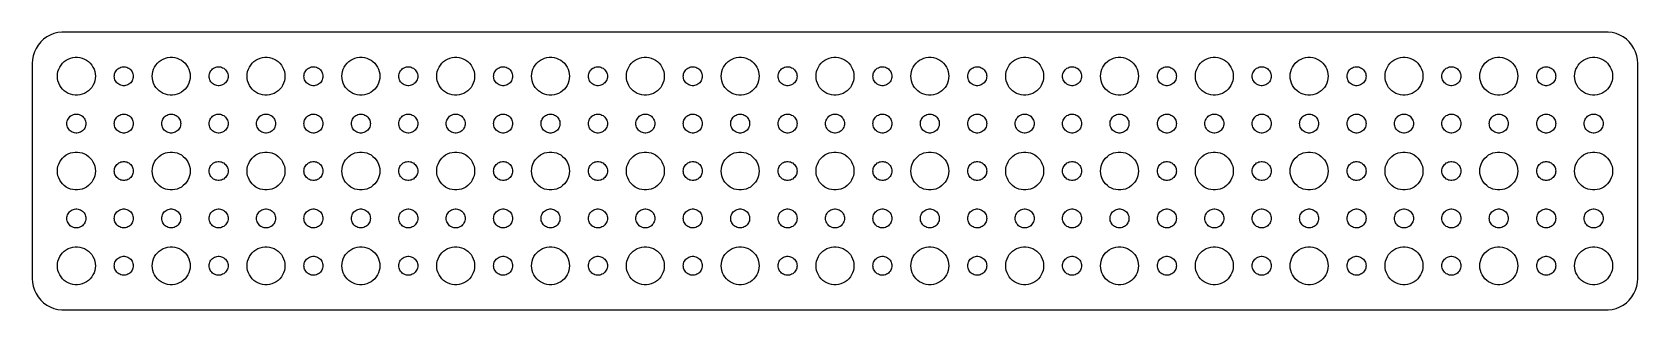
# Model space of a CAD drawing. Header units: metres. Extents: x -127 to 127, y -22 to 22.
import ezdxf

# ---------------------------------------------------------------- set-up
doc = ezdxf.new("R2010")
doc.units = ezdxf.units.M

msp = doc.modelspace()

# ---------------------------------------------------------------- linework, layer by layer
for p, q in [((-125.645, 20.4227), (-126.045, 19.9389)), ((-125.187, 20.8526), (-125.645, 20.4227)), ((-124.679, 21.2216), (-125.187, 20.8526)), ((-124.129, 21.5241), (-124.679, 21.2216)), ((-123.545, 21.7553), (-124.129, 21.5241)), ((-122.937, 21.9114), (-123.545, 21.7553)), ((-122.314, 21.9901), (-122.937, 21.9114)), ((122.314, 21.9901), (-122.314, 21.9901)), ((122.937, 21.9114), (122.314, 21.9901)), ((123.545, 21.7553), (122.937, 21.9114)), ((124.129, 21.5241), (123.545, 21.7553)), ((124.679, 21.2216), (124.129, 21.5241)), ((125.187, 20.8526), (124.679, 21.2216)), ((125.645, 20.4227), (125.187, 20.8526)), ((126.045, 19.9389), (125.645, 20.4227)), ((-126.843, 18.2434), (-126.961, 17.6267)), ((-126.649, 18.8406), (-126.843, 18.2434)), ((-126.382, 19.4088), (-126.649, 18.8406)), ((-126.045, 19.9389), (-126.382, 19.4088)), ((-121.277, 17.7145), (-120.927, 17.8532)), ((-120.927, 17.8532), (-120.562, 17.9469)), ((-120.562, 17.9469), (-120.188, 17.9941)), ((-120.188, 17.9941), (-119.812, 17.9941)), ((-119.812, 17.9941), (-119.438, 17.9469)), ((-119.438, 17.9469), (-119.073, 17.8532)), ((-119.073, 17.8532), (-118.723, 17.7145)), ((-106.277, 17.7145), (-105.927, 17.8532)), ((-105.927, 17.8532), (-105.562, 17.9469)), ((-105.562, 17.9469), (-105.188, 17.9941)), ((-105.188, 17.9941), (-104.812, 17.9941)), ((-104.812, 17.9941), (-104.438, 17.9469)), ((-104.438, 17.9469), (-104.073, 17.8532)), ((-104.073, 17.8532), (-103.723, 17.7145)), ((-91.2773, 17.7145), (-90.927, 17.8532)), ((-90.927, 17.8532), (-90.5621, 17.9469)), ((-90.5621, 17.9469), (-90.1884, 17.9941)), ((-90.1884, 17.9941), (-89.8116, 17.9941)), ((-89.8116, 17.9941), (-89.4379, 17.9469)), ((-89.4379, 17.9469), (-89.073, 17.8532)), ((-89.073, 17.8532), (-88.7227, 17.7145)), ((-76.2773, 17.7145), (-75.927, 17.8532)), ((-75.927, 17.8532), (-75.5621, 17.9469)), ((-75.5621, 17.9469), (-75.1884, 17.9941)), ((-75.1884, 17.9941), (-74.8116, 17.9941)), ((-74.8116, 17.9941), (-74.4379, 17.9469)), ((-74.4379, 17.9469), (-74.073, 17.8532)), ((-74.073, 17.8532), (-73.7227, 17.7145)), ((-61.2773, 17.7145), (-60.927, 17.8532)), ((-60.927, 17.8532), (-60.5621, 17.9469)), ((-60.5621, 17.9469), (-60.1884, 17.9941)), ((-60.1884, 17.9941), (-59.8116, 17.9941)), ((-59.8116, 17.9941), (-59.4379, 17.9469)), ((-59.4379, 17.9469), (-59.0729, 17.8532)), ((-59.0729, 17.8532), (-58.7227, 17.7145)), ((-46.2773, 17.7145), (-45.927, 17.8532)), ((-45.927, 17.8532), (-45.5621, 17.9469)), ((-45.5621, 17.9469), (-45.1884, 17.9941)), ((-45.1884, 17.9941), (-44.8116, 17.9941)), ((-44.8116, 17.9941), (-44.4379, 17.9469)), ((-44.4379, 17.9469), (-44.0729, 17.8532)), ((-44.0729, 17.8532), (-43.7227, 17.7145)), ((-31.2773, 17.7145), (-30.927, 17.8532)), ((-30.927, 17.8532), (-30.5621, 17.9469)), ((-30.5621, 17.9469), (-30.1884, 17.9941)), ((-30.1884, 17.9941), (-29.8116, 17.9941)), ((-29.8116, 17.9941), (-29.4379, 17.9469)), ((-29.4379, 17.9469), (-29.0729, 17.8532)), ((-29.0729, 17.8532), (-28.7227, 17.7145)), ((-16.2773, 17.7145), (-15.927, 17.8532)), ((-15.927, 17.8532), (-15.5621, 17.9469)), ((-15.5621, 17.9469), (-15.1884, 17.9941)), ((-15.1884, 17.9941), (-14.8116, 17.9941)), ((-14.8116, 17.9941), (-14.4379, 17.9469)), ((-14.4379, 17.9469), (-14.0729, 17.8532)), ((-14.0729, 17.8532), (-13.7227, 17.7145)), ((-1.27733, 17.7145), (-0.927048, 17.8532)), ((-0.927048, 17.8532), (-0.562134, 17.9469)), ((-0.562134, 17.9469), (-0.18837, 17.9941)), ((-0.18837, 17.9941), (0.18837, 17.9941)), ((0.18837, 17.9941), (0.562134, 17.9469)), ((0.562134, 17.9469), (0.927048, 17.8532)), ((0.927048, 17.8532), (1.27733, 17.7145)), ((13.7227, 17.7145), (14.0729, 17.8532)), ((14.0729, 17.8532), (14.4379, 17.9469)), ((14.4379, 17.9469), (14.8116, 17.9941)), ((14.8116, 17.9941), (15.1884, 17.9941)), ((15.1884, 17.9941), (15.5621, 17.9469)), ((15.5621, 17.9469), (15.927, 17.8532)), ((15.927, 17.8532), (16.2773, 17.7145)), ((28.7227, 17.7145), (29.0729, 17.8532)), ((29.0729, 17.8532), (29.4379, 17.9469)), ((29.4379, 17.9469), (29.8116, 17.9941)), ((29.8116, 17.9941), (30.1884, 17.9941)), ((30.1884, 17.9941), (30.5621, 17.9469)), ((30.5621, 17.9469), (30.927, 17.8532)), ((30.927, 17.8532), (31.2773, 17.7145)), ((43.7227, 17.7145), (44.0729, 17.8532)), ((44.0729, 17.8532), (44.4379, 17.9469)), ((44.4379, 17.9469), (44.8116, 17.9941)), ((44.8116, 17.9941), (45.1884, 17.9941)), ((45.1884, 17.9941), (45.5621, 17.9469)), ((45.5621, 17.9469), (45.927, 17.8532)), ((45.927, 17.8532), (46.2773, 17.7145)), ((58.7227, 17.7145), (59.0729, 17.8532)), ((59.0729, 17.8532), (59.4379, 17.9469)), ((59.4379, 17.9469), (59.8116, 17.9941)), ((59.8116, 17.9941), (60.1884, 17.9941)), ((60.1884, 17.9941), (60.5621, 17.9469)), ((60.5621, 17.9469), (60.927, 17.8532)), ((60.927, 17.8532), (61.2773, 17.7145)), ((73.7227, 17.7145), (74.073, 17.8532)), ((74.073, 17.8532), (74.4379, 17.9469)), ((74.4379, 17.9469), (74.8116, 17.9941)), ((74.8116, 17.9941), (75.1884, 17.9941)), ((75.1884, 17.9941), (75.5621, 17.9469)), ((75.5621, 17.9469), (75.927, 17.8532)), ((75.927, 17.8532), (76.2773, 17.7145)), ((88.7227, 17.7145), (89.073, 17.8532)), ((89.073, 17.8532), (89.4379, 17.9469)), ((89.4379, 17.9469), (89.8116, 17.9941)), ((89.8116, 17.9941), (90.1884, 17.9941)), ((90.1884, 17.9941), (90.5621, 17.9469)), ((90.5621, 17.9469), (90.927, 17.8532)), ((90.927, 17.8532), (91.2773, 17.7145)), ((103.723, 17.7145), (104.073, 17.8532)), ((104.073, 17.8532), (104.438, 17.9469)), ((104.438, 17.9469), (104.812, 17.9941)), ((104.812, 17.9941), (105.188, 17.9941)), ((105.188, 17.9941), (105.562, 17.9469)), ((105.562, 17.9469), (105.927, 17.8532)), ((105.927, 17.8532), (106.277, 17.7145)), ((118.723, 17.7145), (119.073, 17.8532)), ((119.073, 17.8532), (119.438, 17.9469)), ((119.438, 17.9469), (119.812, 17.9941)), ((119.812, 17.9941), (120.188, 17.9941)), ((120.188, 17.9941), (120.562, 17.9469)), ((120.562, 17.9469), (120.927, 17.8532)), ((120.927, 17.8532), (121.277, 17.7145)), ((126.382, 19.4088), (126.045, 19.9389)), ((126.649, 18.8406), (126.382, 19.4088)), ((126.843, 18.2434), (126.649, 18.8406)), ((126.961, 17.6267), (126.843, 18.2434)), ((-126.961, 17.6267), (-127, 17)), ((-127, 17), (-127, -17)), ((-123, 15), (-122.976, 15.376)), ((-122.976, 15.376), (-122.906, 15.7461)), ((-122.906, 15.7461), (-122.789, 16.1044)), ((-122.789, 16.1044), (-122.629, 16.4453)), ((-122.629, 16.4453), (-122.427, 16.7634)), ((-122.427, 16.7634), (-122.187, 17.0536)), ((-122.187, 17.0536), (-121.912, 17.3115)), ((-121.912, 17.3115), (-121.607, 17.533)), ((-121.607, 17.533), (-121.277, 17.7145)), ((-118.723, 17.7145), (-118.393, 17.533)), ((-118.393, 17.533), (-118.088, 17.3115)), ((-118.088, 17.3115), (-117.813, 17.0536)), ((-117.813, 17.0536), (-117.573, 16.7634)), ((-117.573, 16.7634), (-117.371, 16.4453)), ((-117.371, 16.4453), (-117.211, 16.1044)), ((-117.211, 16.1044), (-117.094, 15.7461)), ((-117.094, 15.7461), (-117.024, 15.376)), ((-117.024, 15.376), (-117, 15)), ((-113.988, 15.188), (-113.953, 15.373)), ((-113.953, 15.373), (-113.895, 15.5522)), ((-113.895, 15.5522), (-113.814, 15.7226)), ((-113.814, 15.7226), (-113.714, 15.8817)), ((-113.714, 15.8817), (-113.593, 16.0268)), ((-113.593, 16.0268), (-113.456, 16.1558)), ((-113.456, 16.1558), (-113.304, 16.2665)), ((-113.304, 16.2665), (-113.139, 16.3572)), ((-113.139, 16.3572), (-112.964, 16.4266)), ((-112.964, 16.4266), (-112.781, 16.4734)), ((-112.781, 16.4734), (-112.594, 16.497)), ((-112.594, 16.497), (-112.406, 16.497)), ((-112.406, 16.497), (-112.219, 16.4734)), ((-112.219, 16.4734), (-112.036, 16.4266)), ((-112.036, 16.4266), (-111.861, 16.3572)), ((-111.861, 16.3572), (-111.696, 16.2665)), ((-111.696, 16.2665), (-111.544, 16.1558)), ((-111.544, 16.1558), (-111.407, 16.0268)), ((-111.407, 16.0268), (-111.286, 15.8817)), ((-111.286, 15.8817), (-111.186, 15.7226)), ((-111.186, 15.7226), (-111.105, 15.5522)), ((-111.105, 15.5522), (-111.047, 15.373)), ((-111.047, 15.373), (-111.012, 15.188)), ((-108, 15), (-107.976, 15.376)), ((-107.976, 15.376), (-107.906, 15.7461)), ((-107.906, 15.7461), (-107.789, 16.1044)), ((-107.789, 16.1044), (-107.629, 16.4453)), ((-107.629, 16.4453), (-107.427, 16.7634)), ((-107.427, 16.7634), (-107.187, 17.0536)), ((-107.187, 17.0536), (-106.912, 17.3115)), ((-106.912, 17.3115), (-106.607, 17.533)), ((-106.607, 17.533), (-106.277, 17.7145)), ((-103.723, 17.7145), (-103.393, 17.533)), ((-103.393, 17.533), (-103.088, 17.3115)), ((-103.088, 17.3115), (-102.813, 17.0536)), ((-102.813, 17.0536), (-102.573, 16.7634)), ((-102.573, 16.7634), (-102.371, 16.4453)), ((-102.371, 16.4453), (-102.211, 16.1044)), ((-102.211, 16.1044), (-102.094, 15.7461)), ((-102.094, 15.7461), (-102.024, 15.376)), ((-102.024, 15.376), (-102, 15)), ((-98.9882, 15.188), (-98.9529, 15.373)), ((-98.9529, 15.373), (-98.8947, 15.5522)), ((-98.8947, 15.5522), (-98.8145, 15.7226)), ((-98.8145, 15.7226), (-98.7135, 15.8817)), ((-98.7135, 15.8817), (-98.5934, 16.0268)), ((-98.5934, 16.0268), (-98.4561, 16.1558)), ((-98.4561, 16.1558), (-98.3037, 16.2665)), ((-98.3037, 16.2665), (-98.1387, 16.3572)), ((-98.1387, 16.3572), (-97.9635, 16.4266)), ((-97.9635, 16.4266), (-97.7811, 16.4734)), ((-97.7811, 16.4734), (-97.5942, 16.497)), ((-97.5942, 16.497), (-97.4058, 16.497)), ((-97.4058, 16.497), (-97.2189, 16.4734)), ((-97.2189, 16.4734), (-97.0365, 16.4266)), ((-97.0365, 16.4266), (-96.8613, 16.3572)), ((-96.8613, 16.3572), (-96.6963, 16.2665)), ((-96.6963, 16.2665), (-96.5439, 16.1558)), ((-96.5439, 16.1558), (-96.4065, 16.0268)), ((-96.4065, 16.0268), (-96.2865, 15.8817)), ((-96.2865, 15.8817), (-96.1855, 15.7226)), ((-96.1855, 15.7226), (-96.1053, 15.5522)), ((-96.1053, 15.5522), (-96.0471, 15.373)), ((-96.0471, 15.373), (-96.0118, 15.188)), ((-93, 15), (-92.9763, 15.376)), ((-92.9763, 15.376), (-92.9057, 15.7461)), ((-92.9057, 15.7461), (-92.7893, 16.1044)), ((-92.7893, 16.1044), (-92.6289, 16.4453)), ((-92.6289, 16.4453), (-92.427, 16.7634)), ((-92.427, 16.7634), (-92.1869, 17.0536)), ((-92.1869, 17.0536), (-91.9123, 17.3115)), ((-91.9123, 17.3115), (-91.6075, 17.533)), ((-91.6075, 17.533), (-91.2773, 17.7145)), ((-88.7227, 17.7145), (-88.3925, 17.533)), ((-88.3925, 17.533), (-88.0877, 17.3115)), ((-88.0877, 17.3115), (-87.8131, 17.0536)), ((-87.8131, 17.0536), (-87.573, 16.7634)), ((-87.573, 16.7634), (-87.3711, 16.4453)), ((-87.3711, 16.4453), (-87.2107, 16.1044)), ((-87.2107, 16.1044), (-87.0943, 15.7461)), ((-87.0943, 15.7461), (-87.0237, 15.376)), ((-87.0237, 15.376), (-87, 15)), ((-83.9882, 15.188), (-83.9529, 15.373)), ((-83.9529, 15.373), (-83.8947, 15.5522)), ((-83.8947, 15.5522), (-83.8145, 15.7226)), ((-83.8145, 15.7226), (-83.7135, 15.8817)), ((-83.7135, 15.8817), (-83.5934, 16.0268)), ((-83.5934, 16.0268), (-83.4561, 16.1558)), ((-83.4561, 16.1558), (-83.3037, 16.2665)), ((-83.3037, 16.2665), (-83.1387, 16.3572)), ((-83.1387, 16.3572), (-82.9635, 16.4266)), ((-82.9635, 16.4266), (-82.7811, 16.4734)), ((-82.7811, 16.4734), (-82.5942, 16.497)), ((-82.5942, 16.497), (-82.4058, 16.497)), ((-82.4058, 16.497), (-82.2189, 16.4734)), ((-82.2189, 16.4734), (-82.0365, 16.4266)), ((-82.0365, 16.4266), (-81.8613, 16.3572)), ((-81.8613, 16.3572), (-81.6963, 16.2665)), ((-81.6963, 16.2665), (-81.5439, 16.1558)), ((-81.5439, 16.1558), (-81.4065, 16.0268)), ((-81.4065, 16.0268), (-81.2865, 15.8817)), ((-81.2865, 15.8817), (-81.1855, 15.7226)), ((-81.1855, 15.7226), (-81.1053, 15.5522)), ((-81.1053, 15.5522), (-81.0471, 15.373)), ((-81.0471, 15.373), (-81.0118, 15.188)), ((-78, 15), (-77.9763, 15.376)), ((-77.9763, 15.376), (-77.9057, 15.7461)), ((-77.9057, 15.7461), (-77.7893, 16.1044)), ((-77.7893, 16.1044), (-77.6289, 16.4453)), ((-77.6289, 16.4453), (-77.427, 16.7634)), ((-77.427, 16.7634), (-77.1869, 17.0536)), ((-77.1869, 17.0536), (-76.9123, 17.3115)), ((-76.9123, 17.3115), (-76.6075, 17.533)), ((-76.6075, 17.533), (-76.2773, 17.7145)), ((-73.7227, 17.7145), (-73.3925, 17.533)), ((-73.3925, 17.533), (-73.0877, 17.3115)), ((-73.0877, 17.3115), (-72.8131, 17.0536)), ((-72.8131, 17.0536), (-72.573, 16.7634)), ((-72.573, 16.7634), (-72.3711, 16.4453)), ((-72.3711, 16.4453), (-72.2107, 16.1044)), ((-72.2107, 16.1044), (-72.0943, 15.7461)), ((-72.0943, 15.7461), (-72.0237, 15.376)), ((-72.0237, 15.376), (-72, 15)), ((-68.9882, 15.188), (-68.9529, 15.373)), ((-68.9529, 15.373), (-68.8947, 15.5522)), ((-68.8947, 15.5522), (-68.8145, 15.7226)), ((-68.8145, 15.7226), (-68.7135, 15.8817)), ((-68.7135, 15.8817), (-68.5934, 16.0268)), ((-68.5934, 16.0268), (-68.4561, 16.1558)), ((-68.4561, 16.1558), (-68.3037, 16.2665)), ((-68.3037, 16.2665), (-68.1387, 16.3572)), ((-68.1387, 16.3572), (-67.9635, 16.4266)), ((-67.9635, 16.4266), (-67.7811, 16.4734)), ((-67.7811, 16.4734), (-67.5942, 16.497)), ((-67.5942, 16.497), (-67.4058, 16.497)), ((-67.4058, 16.497), (-67.2189, 16.4734)), ((-67.2189, 16.4734), (-67.0365, 16.4266)), ((-67.0365, 16.4266), (-66.8613, 16.3572)), ((-66.8613, 16.3572), (-66.6963, 16.2665)), ((-66.6963, 16.2665), (-66.5439, 16.1558)), ((-66.5439, 16.1558), (-66.4065, 16.0268)), ((-66.4065, 16.0268), (-66.2865, 15.8817)), ((-66.2865, 15.8817), (-66.1855, 15.7226)), ((-66.1855, 15.7226), (-66.1053, 15.5522)), ((-66.1053, 15.5522), (-66.0471, 15.373)), ((-66.0471, 15.373), (-66.0118, 15.188)), ((-63, 15), (-62.9763, 15.376)), ((-62.9763, 15.376), (-62.9057, 15.7461)), ((-62.9057, 15.7461), (-62.7893, 16.1044)), ((-62.7893, 16.1044), (-62.6289, 16.4453)), ((-62.6289, 16.4453), (-62.427, 16.7634)), ((-62.427, 16.7634), (-62.1869, 17.0536)), ((-62.1869, 17.0536), (-61.9123, 17.3115)), ((-61.9123, 17.3115), (-61.6075, 17.533)), ((-61.6075, 17.533), (-61.2773, 17.7145)), ((-58.7227, 17.7145), (-58.3925, 17.533)), ((-58.3925, 17.533), (-58.0877, 17.3115)), ((-58.0877, 17.3115), (-57.8131, 17.0536)), ((-57.8131, 17.0536), (-57.5729, 16.7634)), ((-57.5729, 16.7634), (-57.3711, 16.4453)), ((-57.3711, 16.4453), (-57.2107, 16.1044)), ((-57.2107, 16.1044), (-57.0942, 15.7461)), ((-57.0942, 15.7461), (-57.0237, 15.376)), ((-57.0237, 15.376), (-57, 15)), ((-53.9882, 15.188), (-53.9529, 15.373)), ((-53.9529, 15.373), (-53.8947, 15.5522)), ((-53.8947, 15.5522), (-53.8145, 15.7226)), ((-53.8145, 15.7226), (-53.7135, 15.8817)), ((-53.7135, 15.8817), (-53.5934, 16.0268)), ((-53.5934, 16.0268), (-53.4561, 16.1558)), ((-53.4561, 16.1558), (-53.3037, 16.2665)), ((-53.3037, 16.2665), (-53.1387, 16.3572)), ((-53.1387, 16.3572), (-52.9635, 16.4266)), ((-52.9635, 16.4266), (-52.7811, 16.4734)), ((-52.7811, 16.4734), (-52.5942, 16.497)), ((-52.5942, 16.497), (-52.4058, 16.497)), ((-52.4058, 16.497), (-52.2189, 16.4734)), ((-52.2189, 16.4734), (-52.0365, 16.4266)), ((-52.0365, 16.4266), (-51.8613, 16.3572)), ((-51.8613, 16.3572), (-51.6963, 16.2665)), ((-51.6963, 16.2665), (-51.5439, 16.1558)), ((-51.5439, 16.1558), (-51.4065, 16.0268)), ((-51.4065, 16.0268), (-51.2865, 15.8817)), ((-51.2865, 15.8817), (-51.1855, 15.7226)), ((-51.1855, 15.7226), (-51.1053, 15.5522)), ((-51.1053, 15.5522), (-51.0471, 15.373)), ((-51.0471, 15.373), (-51.0118, 15.188)), ((-48, 15), (-47.9763, 15.376)), ((-47.9763, 15.376), (-47.9057, 15.7461)), ((-47.9057, 15.7461), (-47.7893, 16.1044)), ((-47.7893, 16.1044), (-47.6289, 16.4453)), ((-47.6289, 16.4453), (-47.427, 16.7634)), ((-47.427, 16.7634), (-47.1869, 17.0536)), ((-47.1869, 17.0536), (-46.9123, 17.3115)), ((-46.9123, 17.3115), (-46.6075, 17.533)), ((-46.6075, 17.533), (-46.2773, 17.7145)), ((-43.7227, 17.7145), (-43.3925, 17.533)), ((-43.3925, 17.533), (-43.0877, 17.3115)), ((-43.0877, 17.3115), (-42.8131, 17.0536)), ((-42.8131, 17.0536), (-42.5729, 16.7634)), ((-42.5729, 16.7634), (-42.3711, 16.4453)), ((-42.3711, 16.4453), (-42.2107, 16.1044)), ((-42.2107, 16.1044), (-42.0942, 15.7461)), ((-42.0942, 15.7461), (-42.0237, 15.376)), ((-42.0237, 15.376), (-42, 15)), ((-38.9882, 15.188), (-38.9529, 15.373)), ((-38.9529, 15.373), (-38.8947, 15.5522)), ((-38.8947, 15.5522), (-38.8145, 15.7226)), ((-38.8145, 15.7226), (-38.7135, 15.8817)), ((-38.7135, 15.8817), (-38.5934, 16.0268)), ((-38.5934, 16.0268), (-38.4561, 16.1558)), ((-38.4561, 16.1558), (-38.3037, 16.2665)), ((-38.3037, 16.2665), (-38.1387, 16.3572)), ((-38.1387, 16.3572), (-37.9635, 16.4266)), ((-37.9635, 16.4266), (-37.7811, 16.4734)), ((-37.7811, 16.4734), (-37.5942, 16.497)), ((-37.5942, 16.497), (-37.4058, 16.497)), ((-37.4058, 16.497), (-37.2189, 16.4734)), ((-37.2189, 16.4734), (-37.0365, 16.4266)), ((-37.0365, 16.4266), (-36.8613, 16.3572)), ((-36.8613, 16.3572), (-36.6963, 16.2665)), ((-36.6963, 16.2665), (-36.5439, 16.1558)), ((-36.5439, 16.1558), (-36.4065, 16.0268)), ((-36.4065, 16.0268), (-36.2865, 15.8817)), ((-36.2865, 15.8817), (-36.1855, 15.7226)), ((-36.1855, 15.7226), (-36.1053, 15.5522)), ((-36.1053, 15.5522), (-36.0471, 15.373)), ((-36.0471, 15.373), (-36.0118, 15.188)), ((-33, 15), (-32.9763, 15.376)), ((-32.9763, 15.376), (-32.9057, 15.7461)), ((-32.9057, 15.7461), (-32.7893, 16.1044)), ((-32.7893, 16.1044), (-32.6289, 16.4453)), ((-32.6289, 16.4453), (-32.427, 16.7634)), ((-32.427, 16.7634), (-32.1869, 17.0536)), ((-32.1869, 17.0536), (-31.9123, 17.3115)), ((-31.9123, 17.3115), (-31.6075, 17.533)), ((-31.6075, 17.533), (-31.2773, 17.7145)), ((-28.7227, 17.7145), (-28.3925, 17.533)), ((-28.3925, 17.533), (-28.0877, 17.3115)), ((-28.0877, 17.3115), (-27.8131, 17.0536)), ((-27.8131, 17.0536), (-27.5729, 16.7634)), ((-27.5729, 16.7634), (-27.3711, 16.4453)), ((-27.3711, 16.4453), (-27.2107, 16.1044)), ((-27.2107, 16.1044), (-27.0942, 15.7461)), ((-27.0942, 15.7461), (-27.0237, 15.376)), ((-27.0237, 15.376), (-27, 15)), ((-23.9882, 15.188), (-23.9529, 15.373)), ((-23.9529, 15.373), (-23.8947, 15.5522)), ((-23.8947, 15.5522), (-23.8145, 15.7226)), ((-23.8145, 15.7226), (-23.7135, 15.8817)), ((-23.7135, 15.8817), (-23.5934, 16.0268)), ((-23.5934, 16.0268), (-23.4561, 16.1558)), ((-23.4561, 16.1558), (-23.3037, 16.2665)), ((-23.3037, 16.2665), (-23.1387, 16.3572)), ((-23.1387, 16.3572), (-22.9635, 16.4266)), ((-22.9635, 16.4266), (-22.7811, 16.4734)), ((-22.7811, 16.4734), (-22.5942, 16.497)), ((-22.5942, 16.497), (-22.4058, 16.497)), ((-22.4058, 16.497), (-22.2189, 16.4734)), ((-22.2189, 16.4734), (-22.0365, 16.4266)), ((-22.0365, 16.4266), (-21.8613, 16.3572)), ((-21.8613, 16.3572), (-21.6963, 16.2665)), ((-21.6963, 16.2665), (-21.5439, 16.1558)), ((-21.5439, 16.1558), (-21.4065, 16.0268)), ((-21.4065, 16.0268), (-21.2865, 15.8817)), ((-21.2865, 15.8817), (-21.1855, 15.7226)), ((-21.1855, 15.7226), (-21.1053, 15.5522)), ((-21.1053, 15.5522), (-21.0471, 15.373)), ((-21.0471, 15.373), (-21.0118, 15.188)), ((-18, 15), (-17.9763, 15.376)), ((-17.9763, 15.376), (-17.9057, 15.7461)), ((-17.9057, 15.7461), (-17.7893, 16.1044)), ((-17.7893, 16.1044), (-17.6289, 16.4453)), ((-17.6289, 16.4453), (-17.427, 16.7634)), ((-17.427, 16.7634), (-17.1869, 17.0536)), ((-17.1869, 17.0536), (-16.9123, 17.3115)), ((-16.9123, 17.3115), (-16.6075, 17.533)), ((-16.6075, 17.533), (-16.2773, 17.7145)), ((-13.7227, 17.7145), (-13.3925, 17.533)), ((-13.3925, 17.533), (-13.0877, 17.3115)), ((-13.0877, 17.3115), (-12.8131, 17.0536)), ((-12.8131, 17.0536), (-12.5729, 16.7634)), ((-12.5729, 16.7634), (-12.3711, 16.4453)), ((-12.3711, 16.4453), (-12.2107, 16.1044)), ((-12.2107, 16.1044), (-12.0942, 15.7461)), ((-12.0942, 15.7461), (-12.0237, 15.376)), ((-12.0237, 15.376), (-12, 15)), ((-8.98816, 15.188), (-8.95287, 15.373)), ((-8.95287, 15.373), (-8.89465, 15.5522)), ((-8.89465, 15.5522), (-8.81445, 15.7226)), ((-8.81445, 15.7226), (-8.71352, 15.8817)), ((-8.71352, 15.8817), (-8.59344, 16.0268)), ((-8.59344, 16.0268), (-8.45613, 16.1558)), ((-8.45613, 16.1558), (-8.30373, 16.2665)), ((-8.30373, 16.2665), (-8.13866, 16.3572)), ((-8.13866, 16.3572), (-7.96352, 16.4266)), ((-7.96352, 16.4266), (-7.78107, 16.4734)), ((-7.78107, 16.4734), (-7.59418, 16.497)), ((-7.59418, 16.497), (-7.40581, 16.497)), ((-7.40581, 16.497), (-7.21892, 16.4734)), ((-7.21892, 16.4734), (-7.03647, 16.4266)), ((-7.03647, 16.4266), (-6.86133, 16.3572)), ((-6.86133, 16.3572), (-6.69626, 16.2665)), ((-6.69626, 16.2665), (-6.54385, 16.1558)), ((-6.54385, 16.1558), (-6.40654, 16.0268)), ((-6.40654, 16.0268), (-6.28647, 15.8817)), ((-6.28647, 15.8817), (-6.18553, 15.7226)), ((-6.18553, 15.7226), (-6.10533, 15.5522)), ((-6.10533, 15.5522), (-6.04712, 15.373)), ((-6.04712, 15.373), (-6.01183, 15.188)), ((-3, 15), (-2.97633, 15.376)), ((-2.97633, 15.376), (-2.90575, 15.7461)), ((-2.90575, 15.7461), (-2.78932, 16.1044)), ((-2.78932, 16.1044), (-2.62891, 16.4453)), ((-2.62891, 16.4453), (-2.42705, 16.7634)), ((-2.42705, 16.7634), (-2.1869, 17.0536)), ((-2.1869, 17.0536), (-1.91226, 17.3115)), ((-1.91226, 17.3115), (-1.60747, 17.533)), ((-1.60747, 17.533), (-1.27733, 17.7145)), ((1.27733, 17.7145), (1.60747, 17.533)), ((1.60747, 17.533), (1.91226, 17.3115)), ((1.91226, 17.3115), (2.1869, 17.0536)), ((2.1869, 17.0536), (2.42705, 16.7634)), ((2.42705, 16.7634), (2.62891, 16.4453)), ((2.62891, 16.4453), (2.78932, 16.1044)), ((2.78932, 16.1044), (2.90575, 15.7461)), ((2.90575, 15.7461), (2.97633, 15.376)), ((2.97633, 15.376), (3, 15)), ((6.01183, 15.188), (6.04712, 15.373)), ((6.04712, 15.373), (6.10533, 15.5522)), ((6.10533, 15.5522), (6.18553, 15.7226)), ((6.18553, 15.7226), (6.28647, 15.8817)), ((6.28647, 15.8817), (6.40654, 16.0268)), ((6.40654, 16.0268), (6.54385, 16.1558)), ((6.54385, 16.1558), (6.69626, 16.2665)), ((6.69626, 16.2665), (6.86133, 16.3572)), ((6.86133, 16.3572), (7.03647, 16.4266)), ((7.03647, 16.4266), (7.21892, 16.4734)), ((7.21892, 16.4734), (7.40581, 16.497)), ((7.40581, 16.497), (7.59418, 16.497)), ((7.59418, 16.497), (7.78107, 16.4734)), ((7.78107, 16.4734), (7.96352, 16.4266)), ((7.96352, 16.4266), (8.13866, 16.3572)), ((8.13866, 16.3572), (8.30373, 16.2665)), ((8.30373, 16.2665), (8.45613, 16.1558)), ((8.45613, 16.1558), (8.59344, 16.0268)), ((8.59344, 16.0268), (8.71352, 15.8817)), ((8.71352, 15.8817), (8.81445, 15.7226)), ((8.81445, 15.7226), (8.89465, 15.5522)), ((8.89465, 15.5522), (8.95287, 15.373)), ((8.95287, 15.373), (8.98816, 15.188)), ((12, 15), (12.0237, 15.376)), ((12.0237, 15.376), (12.0942, 15.7461)), ((12.0942, 15.7461), (12.2107, 16.1044)), ((12.2107, 16.1044), (12.3711, 16.4453)), ((12.3711, 16.4453), (12.5729, 16.7634)), ((12.5729, 16.7634), (12.8131, 17.0536)), ((12.8131, 17.0536), (13.0877, 17.3115)), ((13.0877, 17.3115), (13.3925, 17.533)), ((13.3925, 17.533), (13.7227, 17.7145)), ((16.2773, 17.7145), (16.6075, 17.533)), ((16.6075, 17.533), (16.9123, 17.3115)), ((16.9123, 17.3115), (17.1869, 17.0536)), ((17.1869, 17.0536), (17.427, 16.7634)), ((17.427, 16.7634), (17.6289, 16.4453)), ((17.6289, 16.4453), (17.7893, 16.1044)), ((17.7893, 16.1044), (17.9057, 15.7461)), ((17.9057, 15.7461), (17.9763, 15.376)), ((17.9763, 15.376), (18, 15)), ((21.0118, 15.188), (21.0471, 15.373)), ((21.0471, 15.373), (21.1053, 15.5522)), ((21.1053, 15.5522), (21.1855, 15.7226)), ((21.1855, 15.7226), (21.2865, 15.8817)), ((21.2865, 15.8817), (21.4065, 16.0268)), ((21.4065, 16.0268), (21.5439, 16.1558)), ((21.5439, 16.1558), (21.6963, 16.2665)), ((21.6963, 16.2665), (21.8613, 16.3572)), ((21.8613, 16.3572), (22.0365, 16.4266)), ((22.0365, 16.4266), (22.2189, 16.4734)), ((22.2189, 16.4734), (22.4058, 16.497)), ((22.4058, 16.497), (22.5942, 16.497)), ((22.5942, 16.497), (22.7811, 16.4734)), ((22.7811, 16.4734), (22.9635, 16.4266)), ((22.9635, 16.4266), (23.1387, 16.3572)), ((23.1387, 16.3572), (23.3037, 16.2665)), ((23.3037, 16.2665), (23.4561, 16.1558)), ((23.4561, 16.1558), (23.5934, 16.0268)), ((23.5934, 16.0268), (23.7135, 15.8817)), ((23.7135, 15.8817), (23.8145, 15.7226)), ((23.8145, 15.7226), (23.8947, 15.5522)), ((23.8947, 15.5522), (23.9529, 15.373)), ((23.9529, 15.373), (23.9882, 15.188)), ((27, 15), (27.0237, 15.376)), ((27.0237, 15.376), (27.0942, 15.7461)), ((27.0942, 15.7461), (27.2107, 16.1044)), ((27.2107, 16.1044), (27.3711, 16.4453)), ((27.3711, 16.4453), (27.5729, 16.7634)), ((27.5729, 16.7634), (27.8131, 17.0536)), ((27.8131, 17.0536), (28.0877, 17.3115)), ((28.0877, 17.3115), (28.3925, 17.533)), ((28.3925, 17.533), (28.7227, 17.7145)), ((31.2773, 17.7145), (31.6075, 17.533)), ((31.6075, 17.533), (31.9123, 17.3115)), ((31.9123, 17.3115), (32.1869, 17.0536)), ((32.1869, 17.0536), (32.427, 16.7634)), ((32.427, 16.7634), (32.6289, 16.4453)), ((32.6289, 16.4453), (32.7893, 16.1044)), ((32.7893, 16.1044), (32.9057, 15.7461)), ((32.9057, 15.7461), (32.9763, 15.376)), ((32.9763, 15.376), (33, 15)), ((36.0118, 15.188), (36.0471, 15.373)), ((36.0471, 15.373), (36.1053, 15.5522)), ((36.1053, 15.5522), (36.1855, 15.7226)), ((36.1855, 15.7226), (36.2865, 15.8817)), ((36.2865, 15.8817), (36.4065, 16.0268)), ((36.4065, 16.0268), (36.5439, 16.1558)), ((36.5439, 16.1558), (36.6963, 16.2665)), ((36.6963, 16.2665), (36.8613, 16.3572)), ((36.8613, 16.3572), (37.0365, 16.4266)), ((37.0365, 16.4266), (37.2189, 16.4734)), ((37.2189, 16.4734), (37.4058, 16.497)), ((37.4058, 16.497), (37.5942, 16.497)), ((37.5942, 16.497), (37.7811, 16.4734)), ((37.7811, 16.4734), (37.9635, 16.4266)), ((37.9635, 16.4266), (38.1387, 16.3572)), ((38.1387, 16.3572), (38.3037, 16.2665)), ((38.3037, 16.2665), (38.4561, 16.1558)), ((38.4561, 16.1558), (38.5934, 16.0268)), ((38.5934, 16.0268), (38.7135, 15.8817)), ((38.7135, 15.8817), (38.8145, 15.7226)), ((38.8145, 15.7226), (38.8947, 15.5522)), ((38.8947, 15.5522), (38.9529, 15.373)), ((38.9529, 15.373), (38.9882, 15.188)), ((42, 15), (42.0237, 15.376)), ((42.0237, 15.376), (42.0942, 15.7461)), ((42.0942, 15.7461), (42.2107, 16.1044)), ((42.2107, 16.1044), (42.3711, 16.4453)), ((42.3711, 16.4453), (42.5729, 16.7634)), ((42.5729, 16.7634), (42.8131, 17.0536)), ((42.8131, 17.0536), (43.0877, 17.3115)), ((43.0877, 17.3115), (43.3925, 17.533)), ((43.3925, 17.533), (43.7227, 17.7145)), ((46.2773, 17.7145), (46.6075, 17.533)), ((46.6075, 17.533), (46.9123, 17.3115)), ((46.9123, 17.3115), (47.1869, 17.0536)), ((47.1869, 17.0536), (47.427, 16.7634)), ((47.427, 16.7634), (47.6289, 16.4453)), ((47.6289, 16.4453), (47.7893, 16.1044)), ((47.7893, 16.1044), (47.9057, 15.7461)), ((47.9057, 15.7461), (47.9763, 15.376)), ((47.9763, 15.376), (48, 15)), ((51.0118, 15.188), (51.0471, 15.373)), ((51.0471, 15.373), (51.1053, 15.5522)), ((51.1053, 15.5522), (51.1855, 15.7226)), ((51.1855, 15.7226), (51.2865, 15.8817)), ((51.2865, 15.8817), (51.4065, 16.0268)), ((51.4065, 16.0268), (51.5439, 16.1558)), ((51.5439, 16.1558), (51.6963, 16.2665)), ((51.6963, 16.2665), (51.8613, 16.3572)), ((51.8613, 16.3572), (52.0365, 16.4266)), ((52.0365, 16.4266), (52.2189, 16.4734)), ((52.2189, 16.4734), (52.4058, 16.497)), ((52.4058, 16.497), (52.5942, 16.497)), ((52.5942, 16.497), (52.7811, 16.4734)), ((52.7811, 16.4734), (52.9635, 16.4266)), ((52.9635, 16.4266), (53.1387, 16.3572)), ((53.1387, 16.3572), (53.3037, 16.2665)), ((53.3037, 16.2665), (53.4561, 16.1558)), ((53.4561, 16.1558), (53.5934, 16.0268)), ((53.5934, 16.0268), (53.7135, 15.8817)), ((53.7135, 15.8817), (53.8145, 15.7226)), ((53.8145, 15.7226), (53.8947, 15.5522)), ((53.8947, 15.5522), (53.9529, 15.373)), ((53.9529, 15.373), (53.9882, 15.188)), ((57, 15), (57.0237, 15.376)), ((57.0237, 15.376), (57.0942, 15.7461)), ((57.0942, 15.7461), (57.2107, 16.1044)), ((57.2107, 16.1044), (57.3711, 16.4453)), ((57.3711, 16.4453), (57.5729, 16.7634)), ((57.5729, 16.7634), (57.8131, 17.0536)), ((57.8131, 17.0536), (58.0877, 17.3115)), ((58.0877, 17.3115), (58.3925, 17.533)), ((58.3925, 17.533), (58.7227, 17.7145)), ((61.2773, 17.7145), (61.6075, 17.533)), ((61.6075, 17.533), (61.9123, 17.3115)), ((61.9123, 17.3115), (62.1869, 17.0536)), ((62.1869, 17.0536), (62.427, 16.7634)), ((62.427, 16.7634), (62.6289, 16.4453)), ((62.6289, 16.4453), (62.7893, 16.1044)), ((62.7893, 16.1044), (62.9057, 15.7461)), ((62.9057, 15.7461), (62.9763, 15.376)), ((62.9763, 15.376), (63, 15)), ((66.0118, 15.188), (66.0471, 15.373)), ((66.0471, 15.373), (66.1053, 15.5522)), ((66.1053, 15.5522), (66.1855, 15.7226)), ((66.1855, 15.7226), (66.2865, 15.8817)), ((66.2865, 15.8817), (66.4065, 16.0268)), ((66.4065, 16.0268), (66.5439, 16.1558)), ((66.5439, 16.1558), (66.6963, 16.2665)), ((66.6963, 16.2665), (66.8613, 16.3572)), ((66.8613, 16.3572), (67.0365, 16.4266)), ((67.0365, 16.4266), (67.2189, 16.4734)), ((67.2189, 16.4734), (67.4058, 16.497)), ((67.4058, 16.497), (67.5942, 16.497)), ((67.5942, 16.497), (67.7811, 16.4734)), ((67.7811, 16.4734), (67.9635, 16.4266)), ((67.9635, 16.4266), (68.1387, 16.3572)), ((68.1387, 16.3572), (68.3037, 16.2665)), ((68.3037, 16.2665), (68.4561, 16.1558)), ((68.4561, 16.1558), (68.5934, 16.0268)), ((68.5934, 16.0268), (68.7135, 15.8817)), ((68.7135, 15.8817), (68.8145, 15.7226)), ((68.8145, 15.7226), (68.8947, 15.5522)), ((68.8947, 15.5522), (68.9529, 15.373)), ((68.9529, 15.373), (68.9882, 15.188)), ((72, 15), (72.0237, 15.376)), ((72.0237, 15.376), (72.0943, 15.7461)), ((72.0943, 15.7461), (72.2107, 16.1044)), ((72.2107, 16.1044), (72.3711, 16.4453)), ((72.3711, 16.4453), (72.573, 16.7634)), ((72.573, 16.7634), (72.8131, 17.0536)), ((72.8131, 17.0536), (73.0877, 17.3115)), ((73.0877, 17.3115), (73.3925, 17.533)), ((73.3925, 17.533), (73.7227, 17.7145)), ((76.2773, 17.7145), (76.6075, 17.533)), ((76.6075, 17.533), (76.9123, 17.3115)), ((76.9123, 17.3115), (77.1869, 17.0536)), ((77.1869, 17.0536), (77.427, 16.7634)), ((77.427, 16.7634), (77.6289, 16.4453)), ((77.6289, 16.4453), (77.7893, 16.1044)), ((77.7893, 16.1044), (77.9057, 15.7461)), ((77.9057, 15.7461), (77.9763, 15.376)), ((77.9763, 15.376), (78, 15)), ((81.0118, 15.188), (81.0471, 15.373)), ((81.0471, 15.373), (81.1053, 15.5522)), ((81.1053, 15.5522), (81.1855, 15.7226)), ((81.1855, 15.7226), (81.2865, 15.8817)), ((81.2865, 15.8817), (81.4065, 16.0268)), ((81.4065, 16.0268), (81.5439, 16.1558)), ((81.5439, 16.1558), (81.6963, 16.2665)), ((81.6963, 16.2665), (81.8613, 16.3572)), ((81.8613, 16.3572), (82.0365, 16.4266)), ((82.0365, 16.4266), (82.2189, 16.4734)), ((82.2189, 16.4734), (82.4058, 16.497)), ((82.4058, 16.497), (82.5942, 16.497)), ((82.5942, 16.497), (82.7811, 16.4734)), ((82.7811, 16.4734), (82.9635, 16.4266)), ((82.9635, 16.4266), (83.1387, 16.3572)), ((83.1387, 16.3572), (83.3037, 16.2665)), ((83.3037, 16.2665), (83.4561, 16.1558)), ((83.4561, 16.1558), (83.5934, 16.0268)), ((83.5934, 16.0268), (83.7135, 15.8817)), ((83.7135, 15.8817), (83.8145, 15.7226)), ((83.8145, 15.7226), (83.8947, 15.5522)), ((83.8947, 15.5522), (83.9529, 15.373)), ((83.9529, 15.373), (83.9882, 15.188)), ((87, 15), (87.0237, 15.376)), ((87.0237, 15.376), (87.0943, 15.7461)), ((87.0943, 15.7461), (87.2107, 16.1044)), ((87.2107, 16.1044), (87.3711, 16.4453)), ((87.3711, 16.4453), (87.573, 16.7634)), ((87.573, 16.7634), (87.8131, 17.0536)), ((87.8131, 17.0536), (88.0877, 17.3115)), ((88.0877, 17.3115), (88.3925, 17.533)), ((88.3925, 17.533), (88.7227, 17.7145)), ((91.2773, 17.7145), (91.6075, 17.533)), ((91.6075, 17.533), (91.9123, 17.3115)), ((91.9123, 17.3115), (92.1869, 17.0536)), ((92.1869, 17.0536), (92.427, 16.7634)), ((92.427, 16.7634), (92.6289, 16.4453)), ((92.6289, 16.4453), (92.7893, 16.1044)), ((92.7893, 16.1044), (92.9057, 15.7461)), ((92.9057, 15.7461), (92.9763, 15.376)), ((92.9763, 15.376), (93, 15)), ((96.0118, 15.188), (96.0471, 15.373)), ((96.0471, 15.373), (96.1053, 15.5522)), ((96.1053, 15.5522), (96.1855, 15.7226)), ((96.1855, 15.7226), (96.2865, 15.8817)), ((96.2865, 15.8817), (96.4065, 16.0268)), ((96.4065, 16.0268), (96.5439, 16.1558)), ((96.5439, 16.1558), (96.6963, 16.2665)), ((96.6963, 16.2665), (96.8613, 16.3572)), ((96.8613, 16.3572), (97.0365, 16.4266)), ((97.0365, 16.4266), (97.2189, 16.4734)), ((97.2189, 16.4734), (97.4058, 16.497)), ((97.4058, 16.497), (97.5942, 16.497)), ((97.5942, 16.497), (97.7811, 16.4734)), ((97.7811, 16.4734), (97.9635, 16.4266)), ((97.9635, 16.4266), (98.1387, 16.3572)), ((98.1387, 16.3572), (98.3037, 16.2665)), ((98.3037, 16.2665), (98.4561, 16.1558)), ((98.4561, 16.1558), (98.5934, 16.0268)), ((98.5934, 16.0268), (98.7135, 15.8817)), ((98.7135, 15.8817), (98.8145, 15.7226)), ((98.8145, 15.7226), (98.8947, 15.5522)), ((98.8947, 15.5522), (98.9529, 15.373)), ((98.9529, 15.373), (98.9882, 15.188)), ((102, 15), (102.024, 15.376)), ((102.024, 15.376), (102.094, 15.7461)), ((102.094, 15.7461), (102.211, 16.1044)), ((102.211, 16.1044), (102.371, 16.4453)), ((102.371, 16.4453), (102.573, 16.7634)), ((102.573, 16.7634), (102.813, 17.0536)), ((102.813, 17.0536), (103.088, 17.3115)), ((103.088, 17.3115), (103.393, 17.533)), ((103.393, 17.533), (103.723, 17.7145)), ((106.277, 17.7145), (106.607, 17.533)), ((106.607, 17.533), (106.912, 17.3115)), ((106.912, 17.3115), (107.187, 17.0536)), ((107.187, 17.0536), (107.427, 16.7634)), ((107.427, 16.7634), (107.629, 16.4453)), ((107.629, 16.4453), (107.789, 16.1044)), ((107.789, 16.1044), (107.906, 15.7461)), ((107.906, 15.7461), (107.976, 15.376)), ((107.976, 15.376), (108, 15)), ((111.012, 15.188), (111.047, 15.373)), ((111.047, 15.373), (111.105, 15.5522)), ((111.105, 15.5522), (111.186, 15.7226)), ((111.186, 15.7226), (111.286, 15.8817)), ((111.286, 15.8817), (111.407, 16.0268)), ((111.407, 16.0268), (111.544, 16.1558)), ((111.544, 16.1558), (111.696, 16.2665)), ((111.696, 16.2665), (111.861, 16.3572)), ((111.861, 16.3572), (112.036, 16.4266)), ((112.036, 16.4266), (112.219, 16.4734)), ((112.219, 16.4734), (112.406, 16.497)), ((112.406, 16.497), (112.594, 16.497)), ((112.594, 16.497), (112.781, 16.4734)), ((112.781, 16.4734), (112.964, 16.4266)), ((112.964, 16.4266), (113.139, 16.3572)), ((113.139, 16.3572), (113.304, 16.2665)), ((113.304, 16.2665), (113.456, 16.1558)), ((113.456, 16.1558), (113.593, 16.0268)), ((113.593, 16.0268), (113.714, 15.8817)), ((113.714, 15.8817), (113.814, 15.7226)), ((113.814, 15.7226), (113.895, 15.5522)), ((113.895, 15.5522), (113.953, 15.373)), ((113.953, 15.373), (113.988, 15.188)), ((117, 15), (117.024, 15.376)), ((117.024, 15.376), (117.094, 15.7461)), ((117.094, 15.7461), (117.211, 16.1044)), ((117.211, 16.1044), (117.371, 16.4453)), ((117.371, 16.4453), (117.573, 16.7634)), ((117.573, 16.7634), (117.813, 17.0536)), ((117.813, 17.0536), (118.088, 17.3115)), ((118.088, 17.3115), (118.393, 17.533)), ((118.393, 17.533), (118.723, 17.7145)), ((121.277, 17.7145), (121.607, 17.533)), ((121.607, 17.533), (121.912, 17.3115)), ((121.912, 17.3115), (122.187, 17.0536)), ((122.187, 17.0536), (122.427, 16.7634)), ((122.427, 16.7634), (122.629, 16.4453)), ((122.629, 16.4453), (122.789, 16.1044)), ((122.789, 16.1044), (122.906, 15.7461)), ((122.906, 15.7461), (122.976, 15.376)), ((122.976, 15.376), (123, 15)), ((127, 17), (126.961, 17.6267)), ((127, -17), (127, 17)), ((-122.976, 14.624), (-123, 15)), ((-122.906, 14.2539), (-122.976, 14.624)), ((-122.789, 13.8956), (-122.906, 14.2539)), ((-122.629, 13.5547), (-122.789, 13.8956)), ((-122.427, 13.2366), (-122.629, 13.5547)), ((-122.187, 12.9464), (-122.427, 13.2366)), ((-121.912, 12.6884), (-122.187, 12.9464)), ((-117.813, 12.9464), (-118.088, 12.6884)), ((-117.573, 13.2366), (-117.813, 12.9464)), ((-117.371, 13.5547), (-117.573, 13.2366)), ((-117.211, 13.8956), (-117.371, 13.5547)), ((-117.094, 14.2539), (-117.211, 13.8956)), ((-117.024, 14.624), (-117.094, 14.2539)), ((-117, 15), (-117.024, 14.624)), ((-114, 15), (-113.988, 15.188)), ((-113.988, 14.812), (-114, 15)), ((-113.953, 14.627), (-113.988, 14.812)), ((-113.895, 14.4478), (-113.953, 14.627)), ((-113.814, 14.2774), (-113.895, 14.4478)), ((-113.714, 14.1183), (-113.814, 14.2774)), ((-113.593, 13.9732), (-113.714, 14.1183)), ((-113.456, 13.8442), (-113.593, 13.9732)), ((-113.304, 13.7335), (-113.456, 13.8442)), ((-113.139, 13.6427), (-113.304, 13.7335)), ((-112.964, 13.5734), (-113.139, 13.6427)), ((-112.781, 13.5266), (-112.964, 13.5734)), ((-112.594, 13.5029), (-112.781, 13.5266)), ((-112.406, 13.5029), (-112.594, 13.5029)), ((-112.219, 13.5266), (-112.406, 13.5029)), ((-112.036, 13.5734), (-112.219, 13.5266)), ((-111.861, 13.6427), (-112.036, 13.5734)), ((-111.696, 13.7335), (-111.861, 13.6427)), ((-111.544, 13.8442), (-111.696, 13.7335)), ((-111.407, 13.9732), (-111.544, 13.8442)), ((-111.286, 14.1183), (-111.407, 13.9732)), ((-111.186, 14.2774), (-111.286, 14.1183)), ((-111.105, 14.4478), (-111.186, 14.2774)), ((-111.047, 14.627), (-111.105, 14.4478)), ((-111.012, 14.812), (-111.047, 14.627)), ((-111.012, 15.188), (-111, 15)), ((-111, 15), (-111.012, 14.812)), ((-107.976, 14.624), (-108, 15)), ((-107.906, 14.2539), (-107.976, 14.624)), ((-107.789, 13.8956), (-107.906, 14.2539)), ((-107.629, 13.5547), (-107.789, 13.8956)), ((-107.427, 13.2366), (-107.629, 13.5547)), ((-107.187, 12.9464), (-107.427, 13.2366)), ((-106.912, 12.6884), (-107.187, 12.9464)), ((-102.813, 12.9464), (-103.088, 12.6884)), ((-102.573, 13.2366), (-102.813, 12.9464)), ((-102.371, 13.5547), (-102.573, 13.2366)), ((-102.211, 13.8956), (-102.371, 13.5547)), ((-102.094, 14.2539), (-102.211, 13.8956)), ((-102.024, 14.624), (-102.094, 14.2539)), ((-102, 15), (-102.024, 14.624)), ((-99, 15), (-98.9882, 15.188)), ((-98.9882, 14.812), (-99, 15)), ((-98.9529, 14.627), (-98.9882, 14.812)), ((-98.8947, 14.4478), (-98.9529, 14.627)), ((-98.8145, 14.2774), (-98.8947, 14.4478)), ((-98.7135, 14.1183), (-98.8145, 14.2774)), ((-98.5934, 13.9732), (-98.7135, 14.1183)), ((-98.4561, 13.8442), (-98.5934, 13.9732)), ((-98.3037, 13.7335), (-98.4561, 13.8442)), ((-98.1387, 13.6427), (-98.3037, 13.7335)), ((-97.9635, 13.5734), (-98.1387, 13.6427)), ((-97.7811, 13.5266), (-97.9635, 13.5734)), ((-97.5942, 13.5029), (-97.7811, 13.5266)), ((-97.4058, 13.5029), (-97.5942, 13.5029)), ((-97.2189, 13.5266), (-97.4058, 13.5029)), ((-97.0365, 13.5734), (-97.2189, 13.5266)), ((-96.8613, 13.6427), (-97.0365, 13.5734)), ((-96.6963, 13.7335), (-96.8613, 13.6427)), ((-96.5439, 13.8442), (-96.6963, 13.7335)), ((-96.4065, 13.9732), (-96.5439, 13.8442)), ((-96.2865, 14.1183), (-96.4065, 13.9732)), ((-96.1855, 14.2774), (-96.2865, 14.1183)), ((-96.1053, 14.4478), (-96.1855, 14.2774)), ((-96.0471, 14.627), (-96.1053, 14.4478)), ((-96.0118, 14.812), (-96.0471, 14.627)), ((-96.0118, 15.188), (-96, 15)), ((-96, 15), (-96.0118, 14.812)), ((-92.9763, 14.624), (-93, 15)), ((-92.9057, 14.2539), (-92.9763, 14.624)), ((-92.7893, 13.8956), (-92.9057, 14.2539)), ((-92.6289, 13.5547), (-92.7893, 13.8956)), ((-92.427, 13.2366), (-92.6289, 13.5547)), ((-92.1869, 12.9464), (-92.427, 13.2366)), ((-91.9123, 12.6884), (-92.1869, 12.9464)), ((-87.8131, 12.9464), (-88.0877, 12.6884)), ((-87.573, 13.2366), (-87.8131, 12.9464)), ((-87.3711, 13.5547), (-87.573, 13.2366)), ((-87.2107, 13.8956), (-87.3711, 13.5547)), ((-87.0943, 14.2539), (-87.2107, 13.8956)), ((-87.0237, 14.624), (-87.0943, 14.2539)), ((-87, 15), (-87.0237, 14.624)), ((-84, 15), (-83.9882, 15.188)), ((-83.9882, 14.812), (-84, 15)), ((-83.9529, 14.627), (-83.9882, 14.812)), ((-83.8947, 14.4478), (-83.9529, 14.627)), ((-83.8145, 14.2774), (-83.8947, 14.4478)), ((-83.7135, 14.1183), (-83.8145, 14.2774)), ((-83.5934, 13.9732), (-83.7135, 14.1183)), ((-83.4561, 13.8442), (-83.5934, 13.9732)), ((-83.3037, 13.7335), (-83.4561, 13.8442)), ((-83.1387, 13.6427), (-83.3037, 13.7335)), ((-82.9635, 13.5734), (-83.1387, 13.6427)), ((-82.7811, 13.5266), (-82.9635, 13.5734)), ((-82.5942, 13.5029), (-82.7811, 13.5266)), ((-82.4058, 13.5029), (-82.5942, 13.5029)), ((-82.2189, 13.5266), (-82.4058, 13.5029)), ((-82.0365, 13.5734), (-82.2189, 13.5266)), ((-81.8613, 13.6427), (-82.0365, 13.5734)), ((-81.6963, 13.7335), (-81.8613, 13.6427)), ((-81.5439, 13.8442), (-81.6963, 13.7335)), ((-81.4065, 13.9732), (-81.5439, 13.8442)), ((-81.2865, 14.1183), (-81.4065, 13.9732)), ((-81.1855, 14.2774), (-81.2865, 14.1183)), ((-81.1053, 14.4478), (-81.1855, 14.2774)), ((-81.0471, 14.627), (-81.1053, 14.4478)), ((-81.0118, 14.812), (-81.0471, 14.627)), ((-81.0118, 15.188), (-81, 15)), ((-81, 15), (-81.0118, 14.812)), ((-77.9763, 14.624), (-78, 15)), ((-77.9057, 14.2539), (-77.9763, 14.624)), ((-77.7893, 13.8956), (-77.9057, 14.2539)), ((-77.6289, 13.5547), (-77.7893, 13.8956)), ((-77.427, 13.2366), (-77.6289, 13.5547)), ((-77.1869, 12.9464), (-77.427, 13.2366)), ((-76.9123, 12.6884), (-77.1869, 12.9464)), ((-72.8131, 12.9464), (-73.0877, 12.6884)), ((-72.573, 13.2366), (-72.8131, 12.9464)), ((-72.3711, 13.5547), (-72.573, 13.2366)), ((-72.2107, 13.8956), (-72.3711, 13.5547)), ((-72.0943, 14.2539), (-72.2107, 13.8956)), ((-72.0237, 14.624), (-72.0943, 14.2539)), ((-72, 15), (-72.0237, 14.624)), ((-69, 15), (-68.9882, 15.188)), ((-68.9882, 14.812), (-69, 15)), ((-68.9529, 14.627), (-68.9882, 14.812)), ((-68.8947, 14.4478), (-68.9529, 14.627)), ((-68.8145, 14.2774), (-68.8947, 14.4478)), ((-68.7135, 14.1183), (-68.8145, 14.2774)), ((-68.5934, 13.9732), (-68.7135, 14.1183)), ((-68.4561, 13.8442), (-68.5934, 13.9732)), ((-68.3037, 13.7335), (-68.4561, 13.8442)), ((-68.1387, 13.6427), (-68.3037, 13.7335)), ((-67.9635, 13.5734), (-68.1387, 13.6427)), ((-67.7811, 13.5266), (-67.9635, 13.5734)), ((-67.5942, 13.5029), (-67.7811, 13.5266)), ((-67.4058, 13.5029), (-67.5942, 13.5029)), ((-67.2189, 13.5266), (-67.4058, 13.5029)), ((-67.0365, 13.5734), (-67.2189, 13.5266)), ((-66.8613, 13.6427), (-67.0365, 13.5734)), ((-66.6963, 13.7335), (-66.8613, 13.6427)), ((-66.5439, 13.8442), (-66.6963, 13.7335)), ((-66.4065, 13.9732), (-66.5439, 13.8442)), ((-66.2865, 14.1183), (-66.4065, 13.9732)), ((-66.1855, 14.2774), (-66.2865, 14.1183)), ((-66.1053, 14.4478), (-66.1855, 14.2774)), ((-66.0471, 14.627), (-66.1053, 14.4478)), ((-66.0118, 14.812), (-66.0471, 14.627)), ((-66.0118, 15.188), (-66, 15)), ((-66, 15), (-66.0118, 14.812)), ((-62.9763, 14.624), (-63, 15)), ((-62.9057, 14.2539), (-62.9763, 14.624)), ((-62.7893, 13.8956), (-62.9057, 14.2539)), ((-62.6289, 13.5547), (-62.7893, 13.8956)), ((-62.427, 13.2366), (-62.6289, 13.5547)), ((-62.1869, 12.9464), (-62.427, 13.2366)), ((-61.9123, 12.6884), (-62.1869, 12.9464)), ((-57.8131, 12.9464), (-58.0877, 12.6884)), ((-57.5729, 13.2366), (-57.8131, 12.9464)), ((-57.3711, 13.5547), (-57.5729, 13.2366)), ((-57.2107, 13.8956), (-57.3711, 13.5547)), ((-57.0942, 14.2539), (-57.2107, 13.8956)), ((-57.0237, 14.624), (-57.0942, 14.2539)), ((-57, 15), (-57.0237, 14.624)), ((-54, 15), (-53.9882, 15.188)), ((-53.9882, 14.812), (-54, 15)), ((-53.9529, 14.627), (-53.9882, 14.812)), ((-53.8947, 14.4478), (-53.9529, 14.627)), ((-53.8145, 14.2774), (-53.8947, 14.4478)), ((-53.7135, 14.1183), (-53.8145, 14.2774)), ((-53.5934, 13.9732), (-53.7135, 14.1183)), ((-53.4561, 13.8442), (-53.5934, 13.9732)), ((-53.3037, 13.7335), (-53.4561, 13.8442)), ((-53.1387, 13.6427), (-53.3037, 13.7335)), ((-52.9635, 13.5734), (-53.1387, 13.6427)), ((-52.7811, 13.5266), (-52.9635, 13.5734)), ((-52.5942, 13.5029), (-52.7811, 13.5266)), ((-52.4058, 13.5029), (-52.5942, 13.5029)), ((-52.2189, 13.5266), (-52.4058, 13.5029)), ((-52.0365, 13.5734), (-52.2189, 13.5266)), ((-51.8613, 13.6427), (-52.0365, 13.5734)), ((-51.6963, 13.7335), (-51.8613, 13.6427)), ((-51.5439, 13.8442), (-51.6963, 13.7335)), ((-51.4065, 13.9732), (-51.5439, 13.8442)), ((-51.2865, 14.1183), (-51.4065, 13.9732)), ((-51.1855, 14.2774), (-51.2865, 14.1183)), ((-51.1053, 14.4478), (-51.1855, 14.2774)), ((-51.0471, 14.627), (-51.1053, 14.4478)), ((-51.0118, 14.812), (-51.0471, 14.627)), ((-51.0118, 15.188), (-51, 15)), ((-51, 15), (-51.0118, 14.812)), ((-47.9763, 14.624), (-48, 15)), ((-47.9057, 14.2539), (-47.9763, 14.624)), ((-47.7893, 13.8956), (-47.9057, 14.2539)), ((-47.6289, 13.5547), (-47.7893, 13.8956)), ((-47.427, 13.2366), (-47.6289, 13.5547)), ((-47.1869, 12.9464), (-47.427, 13.2366)), ((-46.9123, 12.6884), (-47.1869, 12.9464)), ((-42.8131, 12.9464), (-43.0877, 12.6884)), ((-42.5729, 13.2366), (-42.8131, 12.9464)), ((-42.3711, 13.5547), (-42.5729, 13.2366)), ((-42.2107, 13.8956), (-42.3711, 13.5547)), ((-42.0942, 14.2539), (-42.2107, 13.8956)), ((-42.0237, 14.624), (-42.0942, 14.2539)), ((-42, 15), (-42.0237, 14.624)), ((-39, 15), (-38.9882, 15.188)), ((-38.9882, 14.812), (-39, 15)), ((-38.9529, 14.627), (-38.9882, 14.812)), ((-38.8947, 14.4478), (-38.9529, 14.627)), ((-38.8145, 14.2774), (-38.8947, 14.4478)), ((-38.7135, 14.1183), (-38.8145, 14.2774)), ((-38.5934, 13.9732), (-38.7135, 14.1183)), ((-38.4561, 13.8442), (-38.5934, 13.9732)), ((-38.3037, 13.7335), (-38.4561, 13.8442)), ((-38.1387, 13.6427), (-38.3037, 13.7335)), ((-37.9635, 13.5734), (-38.1387, 13.6427)), ((-37.7811, 13.5266), (-37.9635, 13.5734)), ((-37.5942, 13.5029), (-37.7811, 13.5266)), ((-37.4058, 13.5029), (-37.5942, 13.5029)), ((-37.2189, 13.5266), (-37.4058, 13.5029)), ((-37.0365, 13.5734), (-37.2189, 13.5266)), ((-36.8613, 13.6427), (-37.0365, 13.5734)), ((-36.6963, 13.7335), (-36.8613, 13.6427)), ((-36.5439, 13.8442), (-36.6963, 13.7335)), ((-36.4065, 13.9732), (-36.5439, 13.8442)), ((-36.2865, 14.1183), (-36.4065, 13.9732)), ((-36.1855, 14.2774), (-36.2865, 14.1183)), ((-36.1053, 14.4478), (-36.1855, 14.2774)), ((-36.0471, 14.627), (-36.1053, 14.4478)), ((-36.0118, 14.812), (-36.0471, 14.627)), ((-36.0118, 15.188), (-36, 15)), ((-36, 15), (-36.0118, 14.812)), ((-32.9763, 14.624), (-33, 15)), ((-32.9057, 14.2539), (-32.9763, 14.624)), ((-32.7893, 13.8956), (-32.9057, 14.2539)), ((-32.6289, 13.5547), (-32.7893, 13.8956)), ((-32.427, 13.2366), (-32.6289, 13.5547)), ((-32.1869, 12.9464), (-32.427, 13.2366)), ((-31.9123, 12.6884), (-32.1869, 12.9464)), ((-27.8131, 12.9464), (-28.0877, 12.6884)), ((-27.5729, 13.2366), (-27.8131, 12.9464)), ((-27.3711, 13.5547), (-27.5729, 13.2366)), ((-27.2107, 13.8956), (-27.3711, 13.5547)), ((-27.0942, 14.2539), (-27.2107, 13.8956)), ((-27.0237, 14.624), (-27.0942, 14.2539)), ((-27, 15), (-27.0237, 14.624)), ((-24, 15), (-23.9882, 15.188)), ((-23.9882, 14.812), (-24, 15)), ((-23.9529, 14.627), (-23.9882, 14.812)), ((-23.8947, 14.4478), (-23.9529, 14.627)), ((-23.8145, 14.2774), (-23.8947, 14.4478)), ((-23.7135, 14.1183), (-23.8145, 14.2774)), ((-23.5934, 13.9732), (-23.7135, 14.1183)), ((-23.4561, 13.8442), (-23.5934, 13.9732)), ((-23.3037, 13.7335), (-23.4561, 13.8442)), ((-23.1387, 13.6427), (-23.3037, 13.7335)), ((-22.9635, 13.5734), (-23.1387, 13.6427)), ((-22.7811, 13.5266), (-22.9635, 13.5734)), ((-22.5942, 13.5029), (-22.7811, 13.5266)), ((-22.4058, 13.5029), (-22.5942, 13.5029)), ((-22.2189, 13.5266), (-22.4058, 13.5029)), ((-22.0365, 13.5734), (-22.2189, 13.5266)), ((-21.8613, 13.6427), (-22.0365, 13.5734)), ((-21.6963, 13.7335), (-21.8613, 13.6427)), ((-21.5439, 13.8442), (-21.6963, 13.7335)), ((-21.4065, 13.9732), (-21.5439, 13.8442)), ((-21.2865, 14.1183), (-21.4065, 13.9732)), ((-21.1855, 14.2774), (-21.2865, 14.1183)), ((-21.1053, 14.4478), (-21.1855, 14.2774)), ((-21.0471, 14.627), (-21.1053, 14.4478)), ((-21.0118, 14.812), (-21.0471, 14.627)), ((-21.0118, 15.188), (-21, 15)), ((-21, 15), (-21.0118, 14.812)), ((-17.9763, 14.624), (-18, 15)), ((-17.9057, 14.2539), (-17.9763, 14.624)), ((-17.7893, 13.8956), (-17.9057, 14.2539)), ((-17.6289, 13.5547), (-17.7893, 13.8956)), ((-17.427, 13.2366), (-17.6289, 13.5547)), ((-17.1869, 12.9464), (-17.427, 13.2366)), ((-16.9123, 12.6884), (-17.1869, 12.9464)), ((-12.8131, 12.9464), (-13.0877, 12.6884)), ((-12.5729, 13.2366), (-12.8131, 12.9464)), ((-12.3711, 13.5547), (-12.5729, 13.2366)), ((-12.2107, 13.8956), (-12.3711, 13.5547)), ((-12.0942, 14.2539), (-12.2107, 13.8956)), ((-12.0237, 14.624), (-12.0942, 14.2539)), ((-12, 15), (-12.0237, 14.624)), ((-9, 15), (-8.98816, 15.188)), ((-8.98816, 14.812), (-9, 15)), ((-8.95287, 14.627), (-8.98816, 14.812)), ((-8.89465, 14.4478), (-8.95287, 14.627)), ((-8.81445, 14.2774), (-8.89465, 14.4478)), ((-8.71352, 14.1183), (-8.81445, 14.2774)), ((-8.59344, 13.9732), (-8.71352, 14.1183)), ((-8.45613, 13.8442), (-8.59344, 13.9732)), ((-8.30373, 13.7335), (-8.45613, 13.8442)), ((-8.13866, 13.6427), (-8.30373, 13.7335)), ((-7.96352, 13.5734), (-8.13866, 13.6427)), ((-7.78107, 13.5266), (-7.96352, 13.5734)), ((-7.59418, 13.5029), (-7.78107, 13.5266)), ((-7.40581, 13.5029), (-7.59418, 13.5029)), ((-7.21892, 13.5266), (-7.40581, 13.5029)), ((-7.03647, 13.5734), (-7.21892, 13.5266)), ((-6.86133, 13.6427), (-7.03647, 13.5734)), ((-6.69626, 13.7335), (-6.86133, 13.6427)), ((-6.54385, 13.8442), (-6.69626, 13.7335)), ((-6.40654, 13.9732), (-6.54385, 13.8442)), ((-6.28647, 14.1183), (-6.40654, 13.9732)), ((-6.18553, 14.2774), (-6.28647, 14.1183)), ((-6.10533, 14.4478), (-6.18553, 14.2774)), ((-6.04712, 14.627), (-6.10533, 14.4478)), ((-6.01183, 14.812), (-6.04712, 14.627)), ((-6.01183, 15.188), (-6, 15)), ((-6, 15), (-6.01183, 14.812)), ((-2.97633, 14.624), (-3, 15)), ((-2.90575, 14.2539), (-2.97633, 14.624)), ((-2.78932, 13.8956), (-2.90575, 14.2539)), ((-2.62891, 13.5547), (-2.78932, 13.8956)), ((-2.42705, 13.2366), (-2.62891, 13.5547)), ((-2.1869, 12.9464), (-2.42705, 13.2366)), ((-1.91226, 12.6884), (-2.1869, 12.9464)), ((2.1869, 12.9464), (1.91226, 12.6884)), ((2.42705, 13.2366), (2.1869, 12.9464)), ((2.62891, 13.5547), (2.42705, 13.2366)), ((2.78932, 13.8956), (2.62891, 13.5547)), ((2.90575, 14.2539), (2.78932, 13.8956)), ((2.97633, 14.624), (2.90575, 14.2539)), ((3, 15), (2.97633, 14.624)), ((6, 15), (6.01183, 15.188)), ((6.01183, 14.812), (6, 15)), ((6.04712, 14.627), (6.01183, 14.812)), ((6.10533, 14.4478), (6.04712, 14.627)), ((6.18553, 14.2774), (6.10533, 14.4478)), ((6.28647, 14.1183), (6.18553, 14.2774)), ((6.40654, 13.9732), (6.28647, 14.1183)), ((6.54385, 13.8442), (6.40654, 13.9732)), ((6.69626, 13.7335), (6.54385, 13.8442)), ((6.86133, 13.6427), (6.69626, 13.7335)), ((7.03647, 13.5734), (6.86133, 13.6427)), ((7.21892, 13.5266), (7.03647, 13.5734)), ((7.40581, 13.5029), (7.21892, 13.5266)), ((7.59418, 13.5029), (7.40581, 13.5029)), ((7.78107, 13.5266), (7.59418, 13.5029)), ((7.96352, 13.5734), (7.78107, 13.5266)), ((8.13866, 13.6427), (7.96352, 13.5734)), ((8.30373, 13.7335), (8.13866, 13.6427)), ((8.45613, 13.8442), (8.30373, 13.7335)), ((8.59344, 13.9732), (8.45613, 13.8442)), ((8.71352, 14.1183), (8.59344, 13.9732)), ((8.81445, 14.2774), (8.71352, 14.1183)), ((8.89465, 14.4478), (8.81445, 14.2774)), ((8.95287, 14.627), (8.89465, 14.4478)), ((8.98816, 14.812), (8.95287, 14.627)), ((8.98816, 15.188), (9, 15)), ((9, 15), (8.98816, 14.812)), ((12.0237, 14.624), (12, 15)), ((12.0942, 14.2539), (12.0237, 14.624)), ((12.2107, 13.8956), (12.0942, 14.2539)), ((12.3711, 13.5547), (12.2107, 13.8956)), ((12.5729, 13.2366), (12.3711, 13.5547)), ((12.8131, 12.9464), (12.5729, 13.2366)), ((13.0877, 12.6884), (12.8131, 12.9464)), ((17.1869, 12.9464), (16.9123, 12.6884)), ((17.427, 13.2366), (17.1869, 12.9464)), ((17.6289, 13.5547), (17.427, 13.2366)), ((17.7893, 13.8956), (17.6289, 13.5547)), ((17.9057, 14.2539), (17.7893, 13.8956)), ((17.9763, 14.624), (17.9057, 14.2539)), ((18, 15), (17.9763, 14.624)), ((21, 15), (21.0118, 15.188)), ((21.0118, 14.812), (21, 15)), ((21.0471, 14.627), (21.0118, 14.812)), ((21.1053, 14.4478), (21.0471, 14.627)), ((21.1855, 14.2774), (21.1053, 14.4478)), ((21.2865, 14.1183), (21.1855, 14.2774)), ((21.4065, 13.9732), (21.2865, 14.1183)), ((21.5439, 13.8442), (21.4065, 13.9732)), ((21.6963, 13.7335), (21.5439, 13.8442)), ((21.8613, 13.6427), (21.6963, 13.7335)), ((22.0365, 13.5734), (21.8613, 13.6427)), ((22.2189, 13.5266), (22.0365, 13.5734)), ((22.4058, 13.5029), (22.2189, 13.5266)), ((22.5942, 13.5029), (22.4058, 13.5029)), ((22.7811, 13.5266), (22.5942, 13.5029)), ((22.9635, 13.5734), (22.7811, 13.5266)), ((23.1387, 13.6427), (22.9635, 13.5734)), ((23.3037, 13.7335), (23.1387, 13.6427)), ((23.4561, 13.8442), (23.3037, 13.7335)), ((23.5934, 13.9732), (23.4561, 13.8442)), ((23.7135, 14.1183), (23.5934, 13.9732)), ((23.8145, 14.2774), (23.7135, 14.1183)), ((23.8947, 14.4478), (23.8145, 14.2774)), ((23.9529, 14.627), (23.8947, 14.4478)), ((23.9882, 14.812), (23.9529, 14.627)), ((23.9882, 15.188), (24, 15)), ((24, 15), (23.9882, 14.812)), ((27.0237, 14.624), (27, 15)), ((27.0942, 14.2539), (27.0237, 14.624)), ((27.2107, 13.8956), (27.0942, 14.2539)), ((27.3711, 13.5547), (27.2107, 13.8956)), ((27.5729, 13.2366), (27.3711, 13.5547)), ((27.8131, 12.9464), (27.5729, 13.2366)), ((28.0877, 12.6884), (27.8131, 12.9464)), ((32.1869, 12.9464), (31.9123, 12.6884)), ((32.427, 13.2366), (32.1869, 12.9464)), ((32.6289, 13.5547), (32.427, 13.2366)), ((32.7893, 13.8956), (32.6289, 13.5547)), ((32.9057, 14.2539), (32.7893, 13.8956)), ((32.9763, 14.624), (32.9057, 14.2539)), ((33, 15), (32.9763, 14.624)), ((36, 15), (36.0118, 15.188)), ((36.0118, 14.812), (36, 15)), ((36.0471, 14.627), (36.0118, 14.812)), ((36.1053, 14.4478), (36.0471, 14.627)), ((36.1855, 14.2774), (36.1053, 14.4478)), ((36.2865, 14.1183), (36.1855, 14.2774)), ((36.4065, 13.9732), (36.2865, 14.1183)), ((36.5439, 13.8442), (36.4065, 13.9732)), ((36.6963, 13.7335), (36.5439, 13.8442)), ((36.8613, 13.6427), (36.6963, 13.7335)), ((37.0365, 13.5734), (36.8613, 13.6427)), ((37.2189, 13.5266), (37.0365, 13.5734)), ((37.4058, 13.5029), (37.2189, 13.5266)), ((37.5942, 13.5029), (37.4058, 13.5029)), ((37.7811, 13.5266), (37.5942, 13.5029)), ((37.9635, 13.5734), (37.7811, 13.5266)), ((38.1387, 13.6427), (37.9635, 13.5734)), ((38.3037, 13.7335), (38.1387, 13.6427)), ((38.4561, 13.8442), (38.3037, 13.7335)), ((38.5934, 13.9732), (38.4561, 13.8442)), ((38.7135, 14.1183), (38.5934, 13.9732)), ((38.8145, 14.2774), (38.7135, 14.1183)), ((38.8947, 14.4478), (38.8145, 14.2774)), ((38.9529, 14.627), (38.8947, 14.4478)), ((38.9882, 14.812), (38.9529, 14.627)), ((38.9882, 15.188), (39, 15)), ((39, 15), (38.9882, 14.812)), ((42.0237, 14.624), (42, 15)), ((42.0942, 14.2539), (42.0237, 14.624)), ((42.2107, 13.8956), (42.0942, 14.2539)), ((42.3711, 13.5547), (42.2107, 13.8956)), ((42.5729, 13.2366), (42.3711, 13.5547)), ((42.8131, 12.9464), (42.5729, 13.2366)), ((43.0877, 12.6884), (42.8131, 12.9464)), ((47.1869, 12.9464), (46.9123, 12.6884)), ((47.427, 13.2366), (47.1869, 12.9464)), ((47.6289, 13.5547), (47.427, 13.2366)), ((47.7893, 13.8956), (47.6289, 13.5547)), ((47.9057, 14.2539), (47.7893, 13.8956)), ((47.9763, 14.624), (47.9057, 14.2539)), ((48, 15), (47.9763, 14.624)), ((51, 15), (51.0118, 15.188)), ((51.0118, 14.812), (51, 15)), ((51.0471, 14.627), (51.0118, 14.812)), ((51.1053, 14.4478), (51.0471, 14.627)), ((51.1855, 14.2774), (51.1053, 14.4478)), ((51.2865, 14.1183), (51.1855, 14.2774)), ((51.4065, 13.9732), (51.2865, 14.1183)), ((51.5439, 13.8442), (51.4065, 13.9732)), ((51.6963, 13.7335), (51.5439, 13.8442)), ((51.8613, 13.6427), (51.6963, 13.7335)), ((52.0365, 13.5734), (51.8613, 13.6427)), ((52.2189, 13.5266), (52.0365, 13.5734)), ((52.4058, 13.5029), (52.2189, 13.5266)), ((52.5942, 13.5029), (52.4058, 13.5029)), ((52.7811, 13.5266), (52.5942, 13.5029)), ((52.9635, 13.5734), (52.7811, 13.5266)), ((53.1387, 13.6427), (52.9635, 13.5734)), ((53.3037, 13.7335), (53.1387, 13.6427)), ((53.4561, 13.8442), (53.3037, 13.7335)), ((53.5934, 13.9732), (53.4561, 13.8442)), ((53.7135, 14.1183), (53.5934, 13.9732)), ((53.8145, 14.2774), (53.7135, 14.1183)), ((53.8947, 14.4478), (53.8145, 14.2774)), ((53.9529, 14.627), (53.8947, 14.4478)), ((53.9882, 14.812), (53.9529, 14.627)), ((53.9882, 15.188), (54, 15)), ((54, 15), (53.9882, 14.812)), ((57.0237, 14.624), (57, 15)), ((57.0942, 14.2539), (57.0237, 14.624)), ((57.2107, 13.8956), (57.0942, 14.2539)), ((57.3711, 13.5547), (57.2107, 13.8956)), ((57.5729, 13.2366), (57.3711, 13.5547)), ((57.8131, 12.9464), (57.5729, 13.2366)), ((58.0877, 12.6884), (57.8131, 12.9464)), ((62.1869, 12.9464), (61.9123, 12.6884)), ((62.427, 13.2366), (62.1869, 12.9464)), ((62.6289, 13.5547), (62.427, 13.2366)), ((62.7893, 13.8956), (62.6289, 13.5547)), ((62.9057, 14.2539), (62.7893, 13.8956)), ((62.9763, 14.624), (62.9057, 14.2539)), ((63, 15), (62.9763, 14.624)), ((66, 15), (66.0118, 15.188)), ((66.0118, 14.812), (66, 15)), ((66.0471, 14.627), (66.0118, 14.812)), ((66.1053, 14.4478), (66.0471, 14.627)), ((66.1855, 14.2774), (66.1053, 14.4478)), ((66.2865, 14.1183), (66.1855, 14.2774)), ((66.4065, 13.9732), (66.2865, 14.1183)), ((66.5439, 13.8442), (66.4065, 13.9732)), ((66.6963, 13.7335), (66.5439, 13.8442)), ((66.8613, 13.6427), (66.6963, 13.7335)), ((67.0365, 13.5734), (66.8613, 13.6427)), ((67.2189, 13.5266), (67.0365, 13.5734)), ((67.4058, 13.5029), (67.2189, 13.5266)), ((67.5942, 13.5029), (67.4058, 13.5029)), ((67.7811, 13.5266), (67.5942, 13.5029)), ((67.9635, 13.5734), (67.7811, 13.5266)), ((68.1387, 13.6427), (67.9635, 13.5734)), ((68.3037, 13.7335), (68.1387, 13.6427)), ((68.4561, 13.8442), (68.3037, 13.7335)), ((68.5934, 13.9732), (68.4561, 13.8442)), ((68.7135, 14.1183), (68.5934, 13.9732)), ((68.8145, 14.2774), (68.7135, 14.1183)), ((68.8947, 14.4478), (68.8145, 14.2774)), ((68.9529, 14.627), (68.8947, 14.4478)), ((68.9882, 14.812), (68.9529, 14.627)), ((68.9882, 15.188), (69, 15)), ((69, 15), (68.9882, 14.812)), ((72.0237, 14.624), (72, 15)), ((72.0943, 14.2539), (72.0237, 14.624)), ((72.2107, 13.8956), (72.0943, 14.2539)), ((72.3711, 13.5547), (72.2107, 13.8956)), ((72.573, 13.2366), (72.3711, 13.5547)), ((72.8131, 12.9464), (72.573, 13.2366)), ((73.0877, 12.6884), (72.8131, 12.9464)), ((77.1869, 12.9464), (76.9123, 12.6884)), ((77.427, 13.2366), (77.1869, 12.9464)), ((77.6289, 13.5547), (77.427, 13.2366)), ((77.7893, 13.8956), (77.6289, 13.5547)), ((77.9057, 14.2539), (77.7893, 13.8956)), ((77.9763, 14.624), (77.9057, 14.2539)), ((78, 15), (77.9763, 14.624)), ((81, 15), (81.0118, 15.188)), ((81.0118, 14.812), (81, 15)), ((81.0471, 14.627), (81.0118, 14.812)), ((81.1053, 14.4478), (81.0471, 14.627)), ((81.1855, 14.2774), (81.1053, 14.4478)), ((81.2865, 14.1183), (81.1855, 14.2774)), ((81.4065, 13.9732), (81.2865, 14.1183)), ((81.5439, 13.8442), (81.4065, 13.9732)), ((81.6963, 13.7335), (81.5439, 13.8442)), ((81.8613, 13.6427), (81.6963, 13.7335)), ((82.0365, 13.5734), (81.8613, 13.6427)), ((82.2189, 13.5266), (82.0365, 13.5734)), ((82.4058, 13.5029), (82.2189, 13.5266)), ((82.5942, 13.5029), (82.4058, 13.5029)), ((82.7811, 13.5266), (82.5942, 13.5029)), ((82.9635, 13.5734), (82.7811, 13.5266)), ((83.1387, 13.6427), (82.9635, 13.5734)), ((83.3037, 13.7335), (83.1387, 13.6427)), ((83.4561, 13.8442), (83.3037, 13.7335)), ((83.5934, 13.9732), (83.4561, 13.8442)), ((83.7135, 14.1183), (83.5934, 13.9732)), ((83.8145, 14.2774), (83.7135, 14.1183)), ((83.8947, 14.4478), (83.8145, 14.2774)), ((83.9529, 14.627), (83.8947, 14.4478)), ((83.9882, 14.812), (83.9529, 14.627)), ((83.9882, 15.188), (84, 15)), ((84, 15), (83.9882, 14.812)), ((87.0237, 14.624), (87, 15)), ((87.0943, 14.2539), (87.0237, 14.624)), ((87.2107, 13.8956), (87.0943, 14.2539)), ((87.3711, 13.5547), (87.2107, 13.8956)), ((87.573, 13.2366), (87.3711, 13.5547)), ((87.8131, 12.9464), (87.573, 13.2366)), ((88.0877, 12.6884), (87.8131, 12.9464)), ((92.1869, 12.9464), (91.9123, 12.6884)), ((92.427, 13.2366), (92.1869, 12.9464)), ((92.6289, 13.5547), (92.427, 13.2366)), ((92.7893, 13.8956), (92.6289, 13.5547)), ((92.9057, 14.2539), (92.7893, 13.8956)), ((92.9763, 14.624), (92.9057, 14.2539)), ((93, 15), (92.9763, 14.624)), ((96, 15), (96.0118, 15.188)), ((96.0118, 14.812), (96, 15)), ((96.0471, 14.627), (96.0118, 14.812)), ((96.1053, 14.4478), (96.0471, 14.627)), ((96.1855, 14.2774), (96.1053, 14.4478)), ((96.2865, 14.1183), (96.1855, 14.2774)), ((96.4065, 13.9732), (96.2865, 14.1183)), ((96.5439, 13.8442), (96.4065, 13.9732)), ((96.6963, 13.7335), (96.5439, 13.8442)), ((96.8613, 13.6427), (96.6963, 13.7335)), ((97.0365, 13.5734), (96.8613, 13.6427)), ((97.2189, 13.5266), (97.0365, 13.5734)), ((97.4058, 13.5029), (97.2189, 13.5266)), ((97.5942, 13.5029), (97.4058, 13.5029)), ((97.7811, 13.5266), (97.5942, 13.5029)), ((97.9635, 13.5734), (97.7811, 13.5266)), ((98.1387, 13.6427), (97.9635, 13.5734)), ((98.3037, 13.7335), (98.1387, 13.6427)), ((98.4561, 13.8442), (98.3037, 13.7335)), ((98.5934, 13.9732), (98.4561, 13.8442)), ((98.7135, 14.1183), (98.5934, 13.9732)), ((98.8145, 14.2774), (98.7135, 14.1183)), ((98.8947, 14.4478), (98.8145, 14.2774)), ((98.9529, 14.627), (98.8947, 14.4478)), ((98.9882, 14.812), (98.9529, 14.627)), ((98.9882, 15.188), (99, 15)), ((99, 15), (98.9882, 14.812)), ((102.024, 14.624), (102, 15)), ((102.094, 14.2539), (102.024, 14.624)), ((102.211, 13.8956), (102.094, 14.2539)), ((102.371, 13.5547), (102.211, 13.8956)), ((102.573, 13.2366), (102.371, 13.5547)), ((102.813, 12.9464), (102.573, 13.2366)), ((103.088, 12.6884), (102.813, 12.9464)), ((107.187, 12.9464), (106.912, 12.6884)), ((107.427, 13.2366), (107.187, 12.9464)), ((107.629, 13.5547), (107.427, 13.2366)), ((107.789, 13.8956), (107.629, 13.5547)), ((107.906, 14.2539), (107.789, 13.8956)), ((107.976, 14.624), (107.906, 14.2539)), ((108, 15), (107.976, 14.624)), ((111, 15), (111.012, 15.188)), ((111.012, 14.812), (111, 15)), ((111.047, 14.627), (111.012, 14.812)), ((111.105, 14.4478), (111.047, 14.627)), ((111.186, 14.2774), (111.105, 14.4478)), ((111.286, 14.1183), (111.186, 14.2774)), ((111.407, 13.9732), (111.286, 14.1183)), ((111.544, 13.8442), (111.407, 13.9732)), ((111.696, 13.7335), (111.544, 13.8442)), ((111.861, 13.6427), (111.696, 13.7335)), ((112.036, 13.5734), (111.861, 13.6427)), ((112.219, 13.5266), (112.036, 13.5734)), ((112.406, 13.5029), (112.219, 13.5266)), ((112.594, 13.5029), (112.406, 13.5029)), ((112.781, 13.5266), (112.594, 13.5029)), ((112.964, 13.5734), (112.781, 13.5266)), ((113.139, 13.6427), (112.964, 13.5734)), ((113.304, 13.7335), (113.139, 13.6427)), ((113.456, 13.8442), (113.304, 13.7335)), ((113.593, 13.9732), (113.456, 13.8442)), ((113.714, 14.1183), (113.593, 13.9732)), ((113.814, 14.2774), (113.714, 14.1183)), ((113.895, 14.4478), (113.814, 14.2774)), ((113.953, 14.627), (113.895, 14.4478)), ((113.988, 14.812), (113.953, 14.627)), ((113.988, 15.188), (114, 15)), ((114, 15), (113.988, 14.812)), ((117.024, 14.624), (117, 15)), ((117.094, 14.2539), (117.024, 14.624)), ((117.211, 13.8956), (117.094, 14.2539)), ((117.371, 13.5547), (117.211, 13.8956)), ((117.573, 13.2366), (117.371, 13.5547)), ((117.813, 12.9464), (117.573, 13.2366)), ((118.088, 12.6884), (117.813, 12.9464)), ((122.187, 12.9464), (121.912, 12.6884)), ((122.427, 13.2366), (122.187, 12.9464)), ((122.629, 13.5547), (122.427, 13.2366)), ((122.789, 13.8956), (122.629, 13.5547)), ((122.906, 14.2539), (122.789, 13.8956)), ((122.976, 14.624), (122.906, 14.2539)), ((123, 15), (122.976, 14.624)), ((-121.607, 12.467), (-121.912, 12.6884)), ((-121.277, 12.2855), (-121.607, 12.467)), ((-120.927, 12.1468), (-121.277, 12.2855)), ((-120.562, 12.0531), (-120.927, 12.1468)), ((-120.188, 12.0059), (-120.562, 12.0531)), ((-119.812, 12.0059), (-120.188, 12.0059)), ((-119.438, 12.0531), (-119.812, 12.0059)), ((-119.073, 12.1468), (-119.438, 12.0531)), ((-118.723, 12.2855), (-119.073, 12.1468)), ((-118.393, 12.467), (-118.723, 12.2855)), ((-118.088, 12.6884), (-118.393, 12.467)), ((-106.607, 12.467), (-106.912, 12.6884)), ((-106.277, 12.2855), (-106.607, 12.467)), ((-105.927, 12.1468), (-106.277, 12.2855)), ((-105.562, 12.0531), (-105.927, 12.1468)), ((-105.188, 12.0059), (-105.562, 12.0531)), ((-104.812, 12.0059), (-105.188, 12.0059)), ((-104.438, 12.0531), (-104.812, 12.0059)), ((-104.073, 12.1468), (-104.438, 12.0531)), ((-103.723, 12.2855), (-104.073, 12.1468)), ((-103.393, 12.467), (-103.723, 12.2855)), ((-103.088, 12.6884), (-103.393, 12.467)), ((-91.6075, 12.467), (-91.9123, 12.6884)), ((-91.2773, 12.2855), (-91.6075, 12.467)), ((-90.927, 12.1468), (-91.2773, 12.2855)), ((-90.5621, 12.0531), (-90.927, 12.1468)), ((-90.1884, 12.0059), (-90.5621, 12.0531)), ((-89.8116, 12.0059), (-90.1884, 12.0059)), ((-89.4379, 12.0531), (-89.8116, 12.0059)), ((-89.073, 12.1468), (-89.4379, 12.0531)), ((-88.7227, 12.2855), (-89.073, 12.1468)), ((-88.3925, 12.467), (-88.7227, 12.2855)), ((-88.0877, 12.6884), (-88.3925, 12.467)), ((-76.6075, 12.467), (-76.9123, 12.6884)), ((-76.2773, 12.2855), (-76.6075, 12.467)), ((-75.927, 12.1468), (-76.2773, 12.2855)), ((-75.5621, 12.0531), (-75.927, 12.1468)), ((-75.1884, 12.0059), (-75.5621, 12.0531)), ((-74.8116, 12.0059), (-75.1884, 12.0059)), ((-74.4379, 12.0531), (-74.8116, 12.0059)), ((-74.073, 12.1468), (-74.4379, 12.0531)), ((-73.7227, 12.2855), (-74.073, 12.1468)), ((-73.3925, 12.467), (-73.7227, 12.2855)), ((-73.0877, 12.6884), (-73.3925, 12.467)), ((-61.6075, 12.467), (-61.9123, 12.6884)), ((-61.2773, 12.2855), (-61.6075, 12.467)), ((-60.927, 12.1468), (-61.2773, 12.2855)), ((-60.5621, 12.0531), (-60.927, 12.1468)), ((-60.1884, 12.0059), (-60.5621, 12.0531)), ((-59.8116, 12.0059), (-60.1884, 12.0059)), ((-59.4379, 12.0531), (-59.8116, 12.0059)), ((-59.0729, 12.1468), (-59.4379, 12.0531)), ((-58.7227, 12.2855), (-59.0729, 12.1468)), ((-58.3925, 12.467), (-58.7227, 12.2855)), ((-58.0877, 12.6884), (-58.3925, 12.467)), ((-46.6075, 12.467), (-46.9123, 12.6884)), ((-46.2773, 12.2855), (-46.6075, 12.467)), ((-45.927, 12.1468), (-46.2773, 12.2855)), ((-45.5621, 12.0531), (-45.927, 12.1468)), ((-45.1884, 12.0059), (-45.5621, 12.0531)), ((-44.8116, 12.0059), (-45.1884, 12.0059)), ((-44.4379, 12.0531), (-44.8116, 12.0059)), ((-44.0729, 12.1468), (-44.4379, 12.0531)), ((-43.7227, 12.2855), (-44.0729, 12.1468)), ((-43.3925, 12.467), (-43.7227, 12.2855)), ((-43.0877, 12.6884), (-43.3925, 12.467)), ((-31.6075, 12.467), (-31.9123, 12.6884)), ((-31.2773, 12.2855), (-31.6075, 12.467)), ((-30.927, 12.1468), (-31.2773, 12.2855)), ((-30.5621, 12.0531), (-30.927, 12.1468)), ((-30.1884, 12.0059), (-30.5621, 12.0531)), ((-29.8116, 12.0059), (-30.1884, 12.0059)), ((-29.4379, 12.0531), (-29.8116, 12.0059)), ((-29.0729, 12.1468), (-29.4379, 12.0531)), ((-28.7227, 12.2855), (-29.0729, 12.1468)), ((-28.3925, 12.467), (-28.7227, 12.2855)), ((-28.0877, 12.6884), (-28.3925, 12.467)), ((-16.6075, 12.467), (-16.9123, 12.6884)), ((-16.2773, 12.2855), (-16.6075, 12.467)), ((-15.927, 12.1468), (-16.2773, 12.2855)), ((-15.5621, 12.0531), (-15.927, 12.1468)), ((-15.1884, 12.0059), (-15.5621, 12.0531)), ((-14.8116, 12.0059), (-15.1884, 12.0059)), ((-14.4379, 12.0531), (-14.8116, 12.0059)), ((-14.0729, 12.1468), (-14.4379, 12.0531)), ((-13.7227, 12.2855), (-14.0729, 12.1468)), ((-13.3925, 12.467), (-13.7227, 12.2855)), ((-13.0877, 12.6884), (-13.3925, 12.467)), ((-1.60747, 12.467), (-1.91226, 12.6884)), ((-1.27733, 12.2855), (-1.60747, 12.467)), ((-0.927048, 12.1468), (-1.27733, 12.2855)), ((-0.562134, 12.0531), (-0.927048, 12.1468)), ((-0.18837, 12.0059), (-0.562134, 12.0531)), ((0.18837, 12.0059), (-0.18837, 12.0059)), ((0.562134, 12.0531), (0.18837, 12.0059)), ((0.927048, 12.1468), (0.562134, 12.0531)), ((1.27733, 12.2855), (0.927048, 12.1468)), ((1.60747, 12.467), (1.27733, 12.2855)), ((1.91226, 12.6884), (1.60747, 12.467)), ((13.3925, 12.467), (13.0877, 12.6884)), ((13.7227, 12.2855), (13.3925, 12.467)), ((14.0729, 12.1468), (13.7227, 12.2855)), ((14.4379, 12.0531), (14.0729, 12.1468)), ((14.8116, 12.0059), (14.4379, 12.0531)), ((15.1884, 12.0059), (14.8116, 12.0059)), ((15.5621, 12.0531), (15.1884, 12.0059)), ((15.927, 12.1468), (15.5621, 12.0531)), ((16.2773, 12.2855), (15.927, 12.1468)), ((16.6075, 12.467), (16.2773, 12.2855)), ((16.9123, 12.6884), (16.6075, 12.467)), ((28.3925, 12.467), (28.0877, 12.6884)), ((28.7227, 12.2855), (28.3925, 12.467)), ((29.0729, 12.1468), (28.7227, 12.2855)), ((29.4379, 12.0531), (29.0729, 12.1468)), ((29.8116, 12.0059), (29.4379, 12.0531)), ((30.1884, 12.0059), (29.8116, 12.0059)), ((30.5621, 12.0531), (30.1884, 12.0059)), ((30.927, 12.1468), (30.5621, 12.0531)), ((31.2773, 12.2855), (30.927, 12.1468)), ((31.6075, 12.467), (31.2773, 12.2855)), ((31.9123, 12.6884), (31.6075, 12.467)), ((43.3925, 12.467), (43.0877, 12.6884)), ((43.7227, 12.2855), (43.3925, 12.467)), ((44.0729, 12.1468), (43.7227, 12.2855)), ((44.4379, 12.0531), (44.0729, 12.1468)), ((44.8116, 12.0059), (44.4379, 12.0531)), ((45.1884, 12.0059), (44.8116, 12.0059)), ((45.5621, 12.0531), (45.1884, 12.0059)), ((45.927, 12.1468), (45.5621, 12.0531)), ((46.2773, 12.2855), (45.927, 12.1468)), ((46.6075, 12.467), (46.2773, 12.2855)), ((46.9123, 12.6884), (46.6075, 12.467)), ((58.3925, 12.467), (58.0877, 12.6884)), ((58.7227, 12.2855), (58.3925, 12.467)), ((59.0729, 12.1468), (58.7227, 12.2855)), ((59.4379, 12.0531), (59.0729, 12.1468)), ((59.8116, 12.0059), (59.4379, 12.0531)), ((60.1884, 12.0059), (59.8116, 12.0059)), ((60.5621, 12.0531), (60.1884, 12.0059)), ((60.927, 12.1468), (60.5621, 12.0531)), ((61.2773, 12.2855), (60.927, 12.1468)), ((61.6075, 12.467), (61.2773, 12.2855)), ((61.9123, 12.6884), (61.6075, 12.467)), ((73.3925, 12.467), (73.0877, 12.6884)), ((73.7227, 12.2855), (73.3925, 12.467)), ((74.073, 12.1468), (73.7227, 12.2855)), ((74.4379, 12.0531), (74.073, 12.1468)), ((74.8116, 12.0059), (74.4379, 12.0531)), ((75.1884, 12.0059), (74.8116, 12.0059)), ((75.5621, 12.0531), (75.1884, 12.0059)), ((75.927, 12.1468), (75.5621, 12.0531)), ((76.2773, 12.2855), (75.927, 12.1468)), ((76.6075, 12.467), (76.2773, 12.2855)), ((76.9123, 12.6884), (76.6075, 12.467)), ((88.3925, 12.467), (88.0877, 12.6884)), ((88.7227, 12.2855), (88.3925, 12.467)), ((89.073, 12.1468), (88.7227, 12.2855)), ((89.4379, 12.0531), (89.073, 12.1468)), ((89.8116, 12.0059), (89.4379, 12.0531)), ((90.1884, 12.0059), (89.8116, 12.0059)), ((90.5621, 12.0531), (90.1884, 12.0059)), ((90.927, 12.1468), (90.5621, 12.0531)), ((91.2773, 12.2855), (90.927, 12.1468)), ((91.6075, 12.467), (91.2773, 12.2855)), ((91.9123, 12.6884), (91.6075, 12.467)), ((103.393, 12.467), (103.088, 12.6884)), ((103.723, 12.2855), (103.393, 12.467)), ((104.073, 12.1468), (103.723, 12.2855)), ((104.438, 12.0531), (104.073, 12.1468)), ((104.812, 12.0059), (104.438, 12.0531)), ((105.188, 12.0059), (104.812, 12.0059)), ((105.562, 12.0531), (105.188, 12.0059)), ((105.927, 12.1468), (105.562, 12.0531)), ((106.277, 12.2855), (105.927, 12.1468)), ((106.607, 12.467), (106.277, 12.2855)), ((106.912, 12.6884), (106.607, 12.467)), ((118.393, 12.467), (118.088, 12.6884)), ((118.723, 12.2855), (118.393, 12.467)), ((119.073, 12.1468), (118.723, 12.2855)), ((119.438, 12.0531), (119.073, 12.1468)), ((119.812, 12.0059), (119.438, 12.0531)), ((120.188, 12.0059), (119.812, 12.0059)), ((120.562, 12.0531), (120.188, 12.0059)), ((120.927, 12.1468), (120.562, 12.0531)), ((121.277, 12.2855), (120.927, 12.1468)), ((121.607, 12.467), (121.277, 12.2855)), ((121.912, 12.6884), (121.607, 12.467)), ((-121.5, 7.5), (-121.488, 7.68799)), ((-121.488, 7.68799), (-121.453, 7.87303)), ((-121.453, 7.87303), (-121.395, 8.05219)), ((-121.395, 8.05219), (-121.314, 8.22263)), ((-121.314, 8.22263), (-121.214, 8.38167)), ((-121.214, 8.38167), (-121.093, 8.52681)), ((-121.093, 8.52681), (-120.956, 8.65576)), ((-120.956, 8.65576), (-120.804, 8.76648)), ((-120.804, 8.76648), (-120.639, 8.85724)), ((-120.639, 8.85724), (-120.464, 8.92657)), ((-120.464, 8.92657), (-120.281, 8.97342)), ((-120.281, 8.97342), (-120.094, 8.99704)), ((-120.094, 8.99704), (-119.906, 8.99704)), ((-119.906, 8.99704), (-119.719, 8.97342)), ((-119.719, 8.97342), (-119.536, 8.92657)), ((-119.536, 8.92657), (-119.361, 8.85724)), ((-119.361, 8.85724), (-119.196, 8.76648)), ((-119.196, 8.76648), (-119.044, 8.65576)), ((-119.044, 8.65576), (-118.907, 8.52681)), ((-118.907, 8.52681), (-118.786, 8.38167)), ((-118.786, 8.38167), (-118.686, 8.22263)), ((-118.686, 8.22263), (-118.605, 8.05219)), ((-118.605, 8.05219), (-118.547, 7.87303)), ((-118.547, 7.87303), (-118.512, 7.68799)), ((-118.512, 7.68799), (-118.5, 7.5)), ((-114, 7.5), (-113.988, 7.68799)), ((-113.988, 7.68799), (-113.953, 7.87303)), ((-113.953, 7.87303), (-113.895, 8.05219)), ((-113.895, 8.05219), (-113.814, 8.22263)), ((-113.814, 8.22263), (-113.714, 8.38167)), ((-113.714, 8.38167), (-113.593, 8.52681)), ((-113.593, 8.52681), (-113.456, 8.65576)), ((-113.456, 8.65576), (-113.304, 8.76648)), ((-113.304, 8.76648), (-113.139, 8.85724)), ((-113.139, 8.85724), (-112.964, 8.92657)), ((-112.964, 8.92657), (-112.781, 8.97342)), ((-112.781, 8.97342), (-112.594, 8.99704)), ((-112.594, 8.99704), (-112.406, 8.99704)), ((-112.406, 8.99704), (-112.219, 8.97342)), ((-112.219, 8.97342), (-112.036, 8.92657)), ((-112.036, 8.92657), (-111.861, 8.85724)), ((-111.861, 8.85724), (-111.696, 8.76648)), ((-111.696, 8.76648), (-111.544, 8.65576)), ((-111.544, 8.65576), (-111.407, 8.52681)), ((-111.407, 8.52681), (-111.286, 8.38167)), ((-111.286, 8.38167), (-111.186, 8.22263)), ((-111.186, 8.22263), (-111.105, 8.05219)), ((-111.105, 8.05219), (-111.047, 7.87303)), ((-111.047, 7.87303), (-111.012, 7.68799)), ((-111.012, 7.68799), (-111, 7.5)), ((-106.5, 7.5), (-106.488, 7.68799)), ((-106.488, 7.68799), (-106.453, 7.87303)), ((-106.453, 7.87303), (-106.395, 8.05219)), ((-106.395, 8.05219), (-106.314, 8.22263)), ((-106.314, 8.22263), (-106.214, 8.38167)), ((-106.214, 8.38167), (-106.093, 8.52681)), ((-106.093, 8.52681), (-105.956, 8.65576)), ((-105.956, 8.65576), (-105.804, 8.76648)), ((-105.804, 8.76648), (-105.639, 8.85724)), ((-105.639, 8.85724), (-105.464, 8.92657)), ((-105.464, 8.92657), (-105.281, 8.97342)), ((-105.281, 8.97342), (-105.094, 8.99704)), ((-105.094, 8.99704), (-104.906, 8.99704)), ((-104.906, 8.99704), (-104.719, 8.97342)), ((-104.719, 8.97342), (-104.536, 8.92657)), ((-104.536, 8.92657), (-104.361, 8.85724)), ((-104.361, 8.85724), (-104.196, 8.76648)), ((-104.196, 8.76648), (-104.044, 8.65576)), ((-104.044, 8.65576), (-103.907, 8.52681)), ((-103.907, 8.52681), (-103.786, 8.38167)), ((-103.786, 8.38167), (-103.686, 8.22263)), ((-103.686, 8.22263), (-103.605, 8.05219)), ((-103.605, 8.05219), (-103.547, 7.87303)), ((-103.547, 7.87303), (-103.512, 7.68799)), ((-103.512, 7.68799), (-103.5, 7.5)), ((-99, 7.5), (-98.9882, 7.68799)), ((-98.9882, 7.68799), (-98.9529, 7.87303)), ((-98.9529, 7.87303), (-98.8947, 8.05219)), ((-98.8947, 8.05219), (-98.8145, 8.22263)), ((-98.8145, 8.22263), (-98.7135, 8.38167)), ((-98.7135, 8.38167), (-98.5934, 8.52681)), ((-98.5934, 8.52681), (-98.4561, 8.65576)), ((-98.4561, 8.65576), (-98.3037, 8.76648)), ((-98.3037, 8.76648), (-98.1387, 8.85724)), ((-98.1387, 8.85724), (-97.9635, 8.92657)), ((-97.9635, 8.92657), (-97.7811, 8.97342)), ((-97.7811, 8.97342), (-97.5942, 8.99704)), ((-97.5942, 8.99704), (-97.4058, 8.99704)), ((-97.4058, 8.99704), (-97.2189, 8.97342)), ((-97.2189, 8.97342), (-97.0365, 8.92657)), ((-97.0365, 8.92657), (-96.8613, 8.85724)), ((-96.8613, 8.85724), (-96.6963, 8.76648)), ((-96.6963, 8.76648), (-96.5439, 8.65576)), ((-96.5439, 8.65576), (-96.4065, 8.52681)), ((-96.4065, 8.52681), (-96.2865, 8.38167)), ((-96.2865, 8.38167), (-96.1855, 8.22263)), ((-96.1855, 8.22263), (-96.1053, 8.05219)), ((-96.1053, 8.05219), (-96.0471, 7.87303)), ((-96.0471, 7.87303), (-96.0118, 7.68799)), ((-96.0118, 7.68799), (-96, 7.5)), ((-91.5, 7.5), (-91.4882, 7.68799)), ((-91.4882, 7.68799), (-91.4529, 7.87303)), ((-91.4529, 7.87303), (-91.3947, 8.05219)), ((-91.3947, 8.05219), (-91.3145, 8.22263)), ((-91.3145, 8.22263), (-91.2135, 8.38167)), ((-91.2135, 8.38167), (-91.0934, 8.52681)), ((-91.0934, 8.52681), (-90.9561, 8.65576)), ((-90.9561, 8.65576), (-90.8037, 8.76648)), ((-90.8037, 8.76648), (-90.6387, 8.85724)), ((-90.6387, 8.85724), (-90.4635, 8.92657)), ((-90.4635, 8.92657), (-90.2811, 8.97342)), ((-90.2811, 8.97342), (-90.0942, 8.99704)), ((-90.0942, 8.99704), (-89.9058, 8.99704)), ((-89.9058, 8.99704), (-89.7189, 8.97342)), ((-89.7189, 8.97342), (-89.5365, 8.92657)), ((-89.5365, 8.92657), (-89.3613, 8.85724)), ((-89.3613, 8.85724), (-89.1963, 8.76648)), ((-89.1963, 8.76648), (-89.0439, 8.65576)), ((-89.0439, 8.65576), (-88.9065, 8.52681)), ((-88.9065, 8.52681), (-88.7865, 8.38167)), ((-88.7865, 8.38167), (-88.6855, 8.22263)), ((-88.6855, 8.22263), (-88.6053, 8.05219)), ((-88.6053, 8.05219), (-88.5471, 7.87303)), ((-88.5471, 7.87303), (-88.5118, 7.68799)), ((-88.5118, 7.68799), (-88.5, 7.5)), ((-84, 7.5), (-83.9882, 7.68799)), ((-83.9882, 7.68799), (-83.9529, 7.87303)), ((-83.9529, 7.87303), (-83.8947, 8.05219)), ((-83.8947, 8.05219), (-83.8145, 8.22263)), ((-83.8145, 8.22263), (-83.7135, 8.38167)), ((-83.7135, 8.38167), (-83.5934, 8.52681)), ((-83.5934, 8.52681), (-83.4561, 8.65576)), ((-83.4561, 8.65576), (-83.3037, 8.76648)), ((-83.3037, 8.76648), (-83.1387, 8.85724)), ((-83.1387, 8.85724), (-82.9635, 8.92657)), ((-82.9635, 8.92657), (-82.7811, 8.97342)), ((-82.7811, 8.97342), (-82.5942, 8.99704)), ((-82.5942, 8.99704), (-82.4058, 8.99704)), ((-82.4058, 8.99704), (-82.2189, 8.97342)), ((-82.2189, 8.97342), (-82.0365, 8.92657)), ((-82.0365, 8.92657), (-81.8613, 8.85724)), ((-81.8613, 8.85724), (-81.6963, 8.76648)), ((-81.6963, 8.76648), (-81.5439, 8.65576)), ((-81.5439, 8.65576), (-81.4065, 8.52681)), ((-81.4065, 8.52681), (-81.2865, 8.38167)), ((-81.2865, 8.38167), (-81.1855, 8.22263)), ((-81.1855, 8.22263), (-81.1053, 8.05219)), ((-81.1053, 8.05219), (-81.0471, 7.87303)), ((-81.0471, 7.87303), (-81.0118, 7.68799)), ((-81.0118, 7.68799), (-81, 7.5)), ((-76.5, 7.5), (-76.4882, 7.68799)), ((-76.4882, 7.68799), (-76.4529, 7.87303)), ((-76.4529, 7.87303), (-76.3947, 8.05219)), ((-76.3947, 8.05219), (-76.3145, 8.22263)), ((-76.3145, 8.22263), (-76.2135, 8.38167)), ((-76.2135, 8.38167), (-76.0934, 8.52681)), ((-76.0934, 8.52681), (-75.9561, 8.65576)), ((-75.9561, 8.65576), (-75.8037, 8.76648)), ((-75.8037, 8.76648), (-75.6387, 8.85724)), ((-75.6387, 8.85724), (-75.4635, 8.92657)), ((-75.4635, 8.92657), (-75.2811, 8.97342)), ((-75.2811, 8.97342), (-75.0942, 8.99704)), ((-75.0942, 8.99704), (-74.9058, 8.99704)), ((-74.9058, 8.99704), (-74.7189, 8.97342)), ((-74.7189, 8.97342), (-74.5365, 8.92657)), ((-74.5365, 8.92657), (-74.3613, 8.85724)), ((-74.3613, 8.85724), (-74.1963, 8.76648)), ((-74.1963, 8.76648), (-74.0439, 8.65576)), ((-74.0439, 8.65576), (-73.9065, 8.52681)), ((-73.9065, 8.52681), (-73.7865, 8.38167)), ((-73.7865, 8.38167), (-73.6855, 8.22263)), ((-73.6855, 8.22263), (-73.6053, 8.05219)), ((-73.6053, 8.05219), (-73.5471, 7.87303)), ((-73.5471, 7.87303), (-73.5118, 7.68799)), ((-73.5118, 7.68799), (-73.5, 7.5)), ((-69, 7.5), (-68.9882, 7.68799)), ((-68.9882, 7.68799), (-68.9529, 7.87303)), ((-68.9529, 7.87303), (-68.8947, 8.05219)), ((-68.8947, 8.05219), (-68.8145, 8.22263)), ((-68.8145, 8.22263), (-68.7135, 8.38167)), ((-68.7135, 8.38167), (-68.5934, 8.52681)), ((-68.5934, 8.52681), (-68.4561, 8.65576)), ((-68.4561, 8.65576), (-68.3037, 8.76648)), ((-68.3037, 8.76648), (-68.1387, 8.85724)), ((-68.1387, 8.85724), (-67.9635, 8.92657)), ((-67.9635, 8.92657), (-67.7811, 8.97342)), ((-67.7811, 8.97342), (-67.5942, 8.99704)), ((-67.5942, 8.99704), (-67.4058, 8.99704)), ((-67.4058, 8.99704), (-67.2189, 8.97342)), ((-67.2189, 8.97342), (-67.0365, 8.92657)), ((-67.0365, 8.92657), (-66.8613, 8.85724)), ((-66.8613, 8.85724), (-66.6963, 8.76648)), ((-66.6963, 8.76648), (-66.5439, 8.65576)), ((-66.5439, 8.65576), (-66.4065, 8.52681)), ((-66.4065, 8.52681), (-66.2865, 8.38167)), ((-66.2865, 8.38167), (-66.1855, 8.22263)), ((-66.1855, 8.22263), (-66.1053, 8.05219)), ((-66.1053, 8.05219), (-66.0471, 7.87303)), ((-66.0471, 7.87303), (-66.0118, 7.68799)), ((-66.0118, 7.68799), (-66, 7.5)), ((-61.5, 7.5), (-61.4882, 7.68799)), ((-61.4882, 7.68799), (-61.4529, 7.87303)), ((-61.4529, 7.87303), (-61.3947, 8.05219)), ((-61.3947, 8.05219), (-61.3145, 8.22263)), ((-61.3145, 8.22263), (-61.2135, 8.38167)), ((-61.2135, 8.38167), (-61.0934, 8.52681)), ((-61.0934, 8.52681), (-60.9561, 8.65576)), ((-60.9561, 8.65576), (-60.8037, 8.76648)), ((-60.8037, 8.76648), (-60.6387, 8.85724)), ((-60.6387, 8.85724), (-60.4635, 8.92657)), ((-60.4635, 8.92657), (-60.2811, 8.97342)), ((-60.2811, 8.97342), (-60.0942, 8.99704)), ((-60.0942, 8.99704), (-59.9058, 8.99704)), ((-59.9058, 8.99704), (-59.7189, 8.97342)), ((-59.7189, 8.97342), (-59.5365, 8.92657)), ((-59.5365, 8.92657), (-59.3613, 8.85724)), ((-59.3613, 8.85724), (-59.1963, 8.76648)), ((-59.1963, 8.76648), (-59.0439, 8.65576)), ((-59.0439, 8.65576), (-58.9065, 8.52681)), ((-58.9065, 8.52681), (-58.7865, 8.38167)), ((-58.7865, 8.38167), (-58.6855, 8.22263)), ((-58.6855, 8.22263), (-58.6053, 8.05219)), ((-58.6053, 8.05219), (-58.5471, 7.87303)), ((-58.5471, 7.87303), (-58.5118, 7.68799)), ((-58.5118, 7.68799), (-58.5, 7.5)), ((-54, 7.5), (-53.9882, 7.68799)), ((-53.9882, 7.68799), (-53.9529, 7.87303)), ((-53.9529, 7.87303), (-53.8947, 8.05219)), ((-53.8947, 8.05219), (-53.8145, 8.22263)), ((-53.8145, 8.22263), (-53.7135, 8.38167)), ((-53.7135, 8.38167), (-53.5934, 8.52681)), ((-53.5934, 8.52681), (-53.4561, 8.65576)), ((-53.4561, 8.65576), (-53.3037, 8.76648)), ((-53.3037, 8.76648), (-53.1387, 8.85724)), ((-53.1387, 8.85724), (-52.9635, 8.92657)), ((-52.9635, 8.92657), (-52.7811, 8.97342)), ((-52.7811, 8.97342), (-52.5942, 8.99704)), ((-52.5942, 8.99704), (-52.4058, 8.99704)), ((-52.4058, 8.99704), (-52.2189, 8.97342)), ((-52.2189, 8.97342), (-52.0365, 8.92657)), ((-52.0365, 8.92657), (-51.8613, 8.85724)), ((-51.8613, 8.85724), (-51.6963, 8.76648)), ((-51.6963, 8.76648), (-51.5439, 8.65576)), ((-51.5439, 8.65576), (-51.4065, 8.52681)), ((-51.4065, 8.52681), (-51.2865, 8.38167)), ((-51.2865, 8.38167), (-51.1855, 8.22263)), ((-51.1855, 8.22263), (-51.1053, 8.05219)), ((-51.1053, 8.05219), (-51.0471, 7.87303)), ((-51.0471, 7.87303), (-51.0118, 7.68799)), ((-51.0118, 7.68799), (-51, 7.5)), ((-46.5, 7.5), (-46.4882, 7.68799)), ((-46.4882, 7.68799), (-46.4529, 7.87303)), ((-46.4529, 7.87303), (-46.3947, 8.05219)), ((-46.3947, 8.05219), (-46.3145, 8.22263)), ((-46.3145, 8.22263), (-46.2135, 8.38167)), ((-46.2135, 8.38167), (-46.0934, 8.52681)), ((-46.0934, 8.52681), (-45.9561, 8.65576)), ((-45.9561, 8.65576), (-45.8037, 8.76648)), ((-45.8037, 8.76648), (-45.6387, 8.85724)), ((-45.6387, 8.85724), (-45.4635, 8.92657)), ((-45.4635, 8.92657), (-45.2811, 8.97342)), ((-45.2811, 8.97342), (-45.0942, 8.99704)), ((-45.0942, 8.99704), (-44.9058, 8.99704)), ((-44.9058, 8.99704), (-44.7189, 8.97342)), ((-44.7189, 8.97342), (-44.5365, 8.92657)), ((-44.5365, 8.92657), (-44.3613, 8.85724)), ((-44.3613, 8.85724), (-44.1963, 8.76648)), ((-44.1963, 8.76648), (-44.0439, 8.65576)), ((-44.0439, 8.65576), (-43.9065, 8.52681)), ((-43.9065, 8.52681), (-43.7865, 8.38167)), ((-43.7865, 8.38167), (-43.6855, 8.22263)), ((-43.6855, 8.22263), (-43.6053, 8.05219)), ((-43.6053, 8.05219), (-43.5471, 7.87303)), ((-43.5471, 7.87303), (-43.5118, 7.68799)), ((-43.5118, 7.68799), (-43.5, 7.5)), ((-39, 7.5), (-38.9882, 7.68799)), ((-38.9882, 7.68799), (-38.9529, 7.87303)), ((-38.9529, 7.87303), (-38.8947, 8.05219)), ((-38.8947, 8.05219), (-38.8145, 8.22263)), ((-38.8145, 8.22263), (-38.7135, 8.38167)), ((-38.7135, 8.38167), (-38.5934, 8.52681)), ((-38.5934, 8.52681), (-38.4561, 8.65576)), ((-38.4561, 8.65576), (-38.3037, 8.76648)), ((-38.3037, 8.76648), (-38.1387, 8.85724)), ((-38.1387, 8.85724), (-37.9635, 8.92657)), ((-37.9635, 8.92657), (-37.7811, 8.97342)), ((-37.7811, 8.97342), (-37.5942, 8.99704)), ((-37.5942, 8.99704), (-37.4058, 8.99704)), ((-37.4058, 8.99704), (-37.2189, 8.97342)), ((-37.2189, 8.97342), (-37.0365, 8.92657)), ((-37.0365, 8.92657), (-36.8613, 8.85724)), ((-36.8613, 8.85724), (-36.6963, 8.76648)), ((-36.6963, 8.76648), (-36.5439, 8.65576)), ((-36.5439, 8.65576), (-36.4065, 8.52681)), ((-36.4065, 8.52681), (-36.2865, 8.38167)), ((-36.2865, 8.38167), (-36.1855, 8.22263)), ((-36.1855, 8.22263), (-36.1053, 8.05219)), ((-36.1053, 8.05219), (-36.0471, 7.87303)), ((-36.0471, 7.87303), (-36.0118, 7.68799)), ((-36.0118, 7.68799), (-36, 7.5)), ((-31.5, 7.5), (-31.4882, 7.68799)), ((-31.4882, 7.68799), (-31.4529, 7.87303)), ((-31.4529, 7.87303), (-31.3947, 8.05219)), ((-31.3947, 8.05219), (-31.3145, 8.22263)), ((-31.3145, 8.22263), (-31.2135, 8.38167)), ((-31.2135, 8.38167), (-31.0934, 8.52681)), ((-31.0934, 8.52681), (-30.9561, 8.65576)), ((-30.9561, 8.65576), (-30.8037, 8.76648)), ((-30.8037, 8.76648), (-30.6387, 8.85724)), ((-30.6387, 8.85724), (-30.4635, 8.92657)), ((-30.4635, 8.92657), (-30.2811, 8.97342)), ((-30.2811, 8.97342), (-30.0942, 8.99704)), ((-30.0942, 8.99704), (-29.9058, 8.99704)), ((-29.9058, 8.99704), (-29.7189, 8.97342)), ((-29.7189, 8.97342), (-29.5365, 8.92657)), ((-29.5365, 8.92657), (-29.3613, 8.85724)), ((-29.3613, 8.85724), (-29.1963, 8.76648)), ((-29.1963, 8.76648), (-29.0439, 8.65576)), ((-29.0439, 8.65576), (-28.9065, 8.52681)), ((-28.9065, 8.52681), (-28.7865, 8.38167)), ((-28.7865, 8.38167), (-28.6855, 8.22263)), ((-28.6855, 8.22263), (-28.6053, 8.05219)), ((-28.6053, 8.05219), (-28.5471, 7.87303)), ((-28.5471, 7.87303), (-28.5118, 7.68799)), ((-28.5118, 7.68799), (-28.5, 7.5)), ((-24, 7.5), (-23.9882, 7.68799)), ((-23.9882, 7.68799), (-23.9529, 7.87303)), ((-23.9529, 7.87303), (-23.8947, 8.05219)), ((-23.8947, 8.05219), (-23.8145, 8.22263)), ((-23.8145, 8.22263), (-23.7135, 8.38167)), ((-23.7135, 8.38167), (-23.5934, 8.52681)), ((-23.5934, 8.52681), (-23.4561, 8.65576)), ((-23.4561, 8.65576), (-23.3037, 8.76648)), ((-23.3037, 8.76648), (-23.1387, 8.85724)), ((-23.1387, 8.85724), (-22.9635, 8.92657)), ((-22.9635, 8.92657), (-22.7811, 8.97342)), ((-22.7811, 8.97342), (-22.5942, 8.99704)), ((-22.5942, 8.99704), (-22.4058, 8.99704)), ((-22.4058, 8.99704), (-22.2189, 8.97342)), ((-22.2189, 8.97342), (-22.0365, 8.92657)), ((-22.0365, 8.92657), (-21.8613, 8.85724)), ((-21.8613, 8.85724), (-21.6963, 8.76648)), ((-21.6963, 8.76648), (-21.5439, 8.65576)), ((-21.5439, 8.65576), (-21.4065, 8.52681)), ((-21.4065, 8.52681), (-21.2865, 8.38167)), ((-21.2865, 8.38167), (-21.1855, 8.22263)), ((-21.1855, 8.22263), (-21.1053, 8.05219)), ((-21.1053, 8.05219), (-21.0471, 7.87303)), ((-21.0471, 7.87303), (-21.0118, 7.68799)), ((-21.0118, 7.68799), (-21, 7.5)), ((-16.5, 7.5), (-16.4882, 7.68799)), ((-16.4882, 7.68799), (-16.4529, 7.87303)), ((-16.4529, 7.87303), (-16.3947, 8.05219)), ((-16.3947, 8.05219), (-16.3145, 8.22263)), ((-16.3145, 8.22263), (-16.2135, 8.38167)), ((-16.2135, 8.38167), (-16.0934, 8.52681)), ((-16.0934, 8.52681), (-15.9561, 8.65576)), ((-15.9561, 8.65576), (-15.8037, 8.76648)), ((-15.8037, 8.76648), (-15.6387, 8.85724)), ((-15.6387, 8.85724), (-15.4635, 8.92657)), ((-15.4635, 8.92657), (-15.2811, 8.97342)), ((-15.2811, 8.97342), (-15.0942, 8.99704)), ((-15.0942, 8.99704), (-14.9058, 8.99704)), ((-14.9058, 8.99704), (-14.7189, 8.97342)), ((-14.7189, 8.97342), (-14.5365, 8.92657)), ((-14.5365, 8.92657), (-14.3613, 8.85724)), ((-14.3613, 8.85724), (-14.1963, 8.76648)), ((-14.1963, 8.76648), (-14.0439, 8.65576)), ((-14.0439, 8.65576), (-13.9065, 8.52681)), ((-13.9065, 8.52681), (-13.7865, 8.38167)), ((-13.7865, 8.38167), (-13.6855, 8.22263)), ((-13.6855, 8.22263), (-13.6053, 8.05219)), ((-13.6053, 8.05219), (-13.5471, 7.87303)), ((-13.5471, 7.87303), (-13.5118, 7.68799)), ((-13.5118, 7.68799), (-13.5, 7.5)), ((-9, 7.5), (-8.98816, 7.68799)), ((-8.98816, 7.68799), (-8.95287, 7.87303)), ((-8.95287, 7.87303), (-8.89465, 8.05219)), ((-8.89465, 8.05219), (-8.81445, 8.22263)), ((-8.81445, 8.22263), (-8.71352, 8.38167)), ((-8.71352, 8.38167), (-8.59344, 8.52681)), ((-8.59344, 8.52681), (-8.45613, 8.65576)), ((-8.45613, 8.65576), (-8.30373, 8.76648)), ((-8.30373, 8.76648), (-8.13866, 8.85724)), ((-8.13866, 8.85724), (-7.96352, 8.92657)), ((-7.96352, 8.92657), (-7.78107, 8.97342)), ((-7.78107, 8.97342), (-7.59418, 8.99704)), ((-7.59418, 8.99704), (-7.40581, 8.99704)), ((-7.40581, 8.99704), (-7.21892, 8.97342)), ((-7.21892, 8.97342), (-7.03647, 8.92657)), ((-7.03647, 8.92657), (-6.86133, 8.85724)), ((-6.86133, 8.85724), (-6.69626, 8.76648)), ((-6.69626, 8.76648), (-6.54385, 8.65576)), ((-6.54385, 8.65576), (-6.40654, 8.52681)), ((-6.40654, 8.52681), (-6.28647, 8.38167)), ((-6.28647, 8.38167), (-6.18553, 8.22263)), ((-6.18553, 8.22263), (-6.10533, 8.05219)), ((-6.10533, 8.05219), (-6.04712, 7.87303)), ((-6.04712, 7.87303), (-6.01183, 7.68799)), ((-6.01183, 7.68799), (-6, 7.5)), ((-1.5, 7.5), (-1.48816, 7.68799)), ((-1.48816, 7.68799), (-1.45287, 7.87303)), ((-1.45287, 7.87303), (-1.39465, 8.05219)), ((-1.39465, 8.05219), (-1.31445, 8.22263)), ((-1.31445, 8.22263), (-1.21352, 8.38167)), ((-1.21352, 8.38167), (-1.09344, 8.52681)), ((-1.09344, 8.52681), (-0.956131, 8.65576)), ((-0.956131, 8.65576), (-0.803726, 8.76648)), ((-0.803726, 8.76648), (-0.638657, 8.85724)), ((-0.638657, 8.85724), (-0.463516, 8.92657)), ((-0.463516, 8.92657), (-0.281067, 8.97342)), ((-0.281067, 8.97342), (-0.094177, 8.99704)), ((-0.094177, 8.99704), (0.094177, 8.99704)), ((0.094177, 8.99704), (0.281067, 8.97342)), ((0.281067, 8.97342), (0.463516, 8.92657)), ((0.463516, 8.92657), (0.638657, 8.85724)), ((0.638657, 8.85724), (0.803726, 8.76648)), ((0.803726, 8.76648), (0.956131, 8.65576)), ((0.956131, 8.65576), (1.09344, 8.52681)), ((1.09344, 8.52681), (1.21352, 8.38167)), ((1.21352, 8.38167), (1.31445, 8.22263)), ((1.31445, 8.22263), (1.39465, 8.05219)), ((1.39465, 8.05219), (1.45287, 7.87303)), ((1.45287, 7.87303), (1.48816, 7.68799)), ((1.48816, 7.68799), (1.5, 7.5)), ((6, 7.5), (6.01183, 7.68799)), ((6.01183, 7.68799), (6.04712, 7.87303)), ((6.04712, 7.87303), (6.10533, 8.05219)), ((6.10533, 8.05219), (6.18553, 8.22263)), ((6.18553, 8.22263), (6.28647, 8.38167)), ((6.28647, 8.38167), (6.40654, 8.52681)), ((6.40654, 8.52681), (6.54385, 8.65576)), ((6.54385, 8.65576), (6.69626, 8.76648)), ((6.69626, 8.76648), (6.86133, 8.85724)), ((6.86133, 8.85724), (7.03647, 8.92657)), ((7.03647, 8.92657), (7.21892, 8.97342)), ((7.21892, 8.97342), (7.40581, 8.99704)), ((7.40581, 8.99704), (7.59418, 8.99704)), ((7.59418, 8.99704), (7.78107, 8.97342)), ((7.78107, 8.97342), (7.96352, 8.92657)), ((7.96352, 8.92657), (8.13866, 8.85724)), ((8.13866, 8.85724), (8.30373, 8.76648)), ((8.30373, 8.76648), (8.45613, 8.65576)), ((8.45613, 8.65576), (8.59344, 8.52681)), ((8.59344, 8.52681), (8.71352, 8.38167)), ((8.71352, 8.38167), (8.81445, 8.22263)), ((8.81445, 8.22263), (8.89465, 8.05219)), ((8.89465, 8.05219), (8.95287, 7.87303)), ((8.95287, 7.87303), (8.98816, 7.68799)), ((8.98816, 7.68799), (9, 7.5)), ((13.5, 7.5), (13.5118, 7.68799)), ((13.5118, 7.68799), (13.5471, 7.87303)), ((13.5471, 7.87303), (13.6053, 8.05219)), ((13.6053, 8.05219), (13.6855, 8.22263)), ((13.6855, 8.22263), (13.7865, 8.38167)), ((13.7865, 8.38167), (13.9065, 8.52681)), ((13.9065, 8.52681), (14.0439, 8.65576)), ((14.0439, 8.65576), (14.1963, 8.76648)), ((14.1963, 8.76648), (14.3613, 8.85724)), ((14.3613, 8.85724), (14.5365, 8.92657)), ((14.5365, 8.92657), (14.7189, 8.97342)), ((14.7189, 8.97342), (14.9058, 8.99704)), ((14.9058, 8.99704), (15.0942, 8.99704)), ((15.0942, 8.99704), (15.2811, 8.97342)), ((15.2811, 8.97342), (15.4635, 8.92657)), ((15.4635, 8.92657), (15.6387, 8.85724)), ((15.6387, 8.85724), (15.8037, 8.76648)), ((15.8037, 8.76648), (15.9561, 8.65576)), ((15.9561, 8.65576), (16.0934, 8.52681)), ((16.0934, 8.52681), (16.2135, 8.38167)), ((16.2135, 8.38167), (16.3145, 8.22263)), ((16.3145, 8.22263), (16.3947, 8.05219)), ((16.3947, 8.05219), (16.4529, 7.87303)), ((16.4529, 7.87303), (16.4882, 7.68799)), ((16.4882, 7.68799), (16.5, 7.5)), ((21, 7.5), (21.0118, 7.68799)), ((21.0118, 7.68799), (21.0471, 7.87303)), ((21.0471, 7.87303), (21.1053, 8.05219)), ((21.1053, 8.05219), (21.1855, 8.22263)), ((21.1855, 8.22263), (21.2865, 8.38167)), ((21.2865, 8.38167), (21.4065, 8.52681)), ((21.4065, 8.52681), (21.5439, 8.65576)), ((21.5439, 8.65576), (21.6963, 8.76648)), ((21.6963, 8.76648), (21.8613, 8.85724)), ((21.8613, 8.85724), (22.0365, 8.92657)), ((22.0365, 8.92657), (22.2189, 8.97342)), ((22.2189, 8.97342), (22.4058, 8.99704)), ((22.4058, 8.99704), (22.5942, 8.99704)), ((22.5942, 8.99704), (22.7811, 8.97342)), ((22.7811, 8.97342), (22.9635, 8.92657)), ((22.9635, 8.92657), (23.1387, 8.85724)), ((23.1387, 8.85724), (23.3037, 8.76648)), ((23.3037, 8.76648), (23.4561, 8.65576)), ((23.4561, 8.65576), (23.5934, 8.52681)), ((23.5934, 8.52681), (23.7135, 8.38167)), ((23.7135, 8.38167), (23.8145, 8.22263)), ((23.8145, 8.22263), (23.8947, 8.05219)), ((23.8947, 8.05219), (23.9529, 7.87303)), ((23.9529, 7.87303), (23.9882, 7.68799)), ((23.9882, 7.68799), (24, 7.5)), ((28.5, 7.5), (28.5118, 7.68799)), ((28.5118, 7.68799), (28.5471, 7.87303)), ((28.5471, 7.87303), (28.6053, 8.05219)), ((28.6053, 8.05219), (28.6855, 8.22263)), ((28.6855, 8.22263), (28.7865, 8.38167)), ((28.7865, 8.38167), (28.9065, 8.52681)), ((28.9065, 8.52681), (29.0439, 8.65576)), ((29.0439, 8.65576), (29.1963, 8.76648)), ((29.1963, 8.76648), (29.3613, 8.85724)), ((29.3613, 8.85724), (29.5365, 8.92657)), ((29.5365, 8.92657), (29.7189, 8.97342)), ((29.7189, 8.97342), (29.9058, 8.99704)), ((29.9058, 8.99704), (30.0942, 8.99704)), ((30.0942, 8.99704), (30.2811, 8.97342)), ((30.2811, 8.97342), (30.4635, 8.92657)), ((30.4635, 8.92657), (30.6387, 8.85724)), ((30.6387, 8.85724), (30.8037, 8.76648)), ((30.8037, 8.76648), (30.9561, 8.65576)), ((30.9561, 8.65576), (31.0934, 8.52681)), ((31.0934, 8.52681), (31.2135, 8.38167)), ((31.2135, 8.38167), (31.3145, 8.22263)), ((31.3145, 8.22263), (31.3947, 8.05219)), ((31.3947, 8.05219), (31.4529, 7.87303)), ((31.4529, 7.87303), (31.4882, 7.68799)), ((31.4882, 7.68799), (31.5, 7.5)), ((36, 7.5), (36.0118, 7.68799)), ((36.0118, 7.68799), (36.0471, 7.87303)), ((36.0471, 7.87303), (36.1053, 8.05219)), ((36.1053, 8.05219), (36.1855, 8.22263)), ((36.1855, 8.22263), (36.2865, 8.38167)), ((36.2865, 8.38167), (36.4065, 8.52681)), ((36.4065, 8.52681), (36.5439, 8.65576)), ((36.5439, 8.65576), (36.6963, 8.76648)), ((36.6963, 8.76648), (36.8613, 8.85724)), ((36.8613, 8.85724), (37.0365, 8.92657)), ((37.0365, 8.92657), (37.2189, 8.97342)), ((37.2189, 8.97342), (37.4058, 8.99704)), ((37.4058, 8.99704), (37.5942, 8.99704)), ((37.5942, 8.99704), (37.7811, 8.97342)), ((37.7811, 8.97342), (37.9635, 8.92657)), ((37.9635, 8.92657), (38.1387, 8.85724)), ((38.1387, 8.85724), (38.3037, 8.76648)), ((38.3037, 8.76648), (38.4561, 8.65576)), ((38.4561, 8.65576), (38.5934, 8.52681)), ((38.5934, 8.52681), (38.7135, 8.38167)), ((38.7135, 8.38167), (38.8145, 8.22263)), ((38.8145, 8.22263), (38.8947, 8.05219)), ((38.8947, 8.05219), (38.9529, 7.87303)), ((38.9529, 7.87303), (38.9882, 7.68799)), ((38.9882, 7.68799), (39, 7.5)), ((43.5, 7.5), (43.5118, 7.68799)), ((43.5118, 7.68799), (43.5471, 7.87303)), ((43.5471, 7.87303), (43.6053, 8.05219)), ((43.6053, 8.05219), (43.6855, 8.22263)), ((43.6855, 8.22263), (43.7865, 8.38167)), ((43.7865, 8.38167), (43.9065, 8.52681)), ((43.9065, 8.52681), (44.0439, 8.65576)), ((44.0439, 8.65576), (44.1963, 8.76648)), ((44.1963, 8.76648), (44.3613, 8.85724)), ((44.3613, 8.85724), (44.5365, 8.92657)), ((44.5365, 8.92657), (44.7189, 8.97342)), ((44.7189, 8.97342), (44.9058, 8.99704)), ((44.9058, 8.99704), (45.0942, 8.99704)), ((45.0942, 8.99704), (45.2811, 8.97342)), ((45.2811, 8.97342), (45.4635, 8.92657)), ((45.4635, 8.92657), (45.6387, 8.85724)), ((45.6387, 8.85724), (45.8037, 8.76648)), ((45.8037, 8.76648), (45.9561, 8.65576)), ((45.9561, 8.65576), (46.0934, 8.52681)), ((46.0934, 8.52681), (46.2135, 8.38167)), ((46.2135, 8.38167), (46.3145, 8.22263)), ((46.3145, 8.22263), (46.3947, 8.05219)), ((46.3947, 8.05219), (46.4529, 7.87303)), ((46.4529, 7.87303), (46.4882, 7.68799)), ((46.4882, 7.68799), (46.5, 7.5)), ((51, 7.5), (51.0118, 7.68799)), ((51.0118, 7.68799), (51.0471, 7.87303)), ((51.0471, 7.87303), (51.1053, 8.05219)), ((51.1053, 8.05219), (51.1855, 8.22263)), ((51.1855, 8.22263), (51.2865, 8.38167)), ((51.2865, 8.38167), (51.4065, 8.52681)), ((51.4065, 8.52681), (51.5439, 8.65576)), ((51.5439, 8.65576), (51.6963, 8.76648)), ((51.6963, 8.76648), (51.8613, 8.85724)), ((51.8613, 8.85724), (52.0365, 8.92657)), ((52.0365, 8.92657), (52.2189, 8.97342)), ((52.2189, 8.97342), (52.4058, 8.99704)), ((52.4058, 8.99704), (52.5942, 8.99704)), ((52.5942, 8.99704), (52.7811, 8.97342)), ((52.7811, 8.97342), (52.9635, 8.92657)), ((52.9635, 8.92657), (53.1387, 8.85724)), ((53.1387, 8.85724), (53.3037, 8.76648)), ((53.3037, 8.76648), (53.4561, 8.65576)), ((53.4561, 8.65576), (53.5934, 8.52681)), ((53.5934, 8.52681), (53.7135, 8.38167)), ((53.7135, 8.38167), (53.8145, 8.22263)), ((53.8145, 8.22263), (53.8947, 8.05219)), ((53.8947, 8.05219), (53.9529, 7.87303)), ((53.9529, 7.87303), (53.9882, 7.68799)), ((53.9882, 7.68799), (54, 7.5)), ((58.5, 7.5), (58.5118, 7.68799)), ((58.5118, 7.68799), (58.5471, 7.87303)), ((58.5471, 7.87303), (58.6053, 8.05219)), ((58.6053, 8.05219), (58.6855, 8.22263)), ((58.6855, 8.22263), (58.7865, 8.38167)), ((58.7865, 8.38167), (58.9065, 8.52681)), ((58.9065, 8.52681), (59.0439, 8.65576)), ((59.0439, 8.65576), (59.1963, 8.76648)), ((59.1963, 8.76648), (59.3613, 8.85724)), ((59.3613, 8.85724), (59.5365, 8.92657)), ((59.5365, 8.92657), (59.7189, 8.97342)), ((59.7189, 8.97342), (59.9058, 8.99704)), ((59.9058, 8.99704), (60.0942, 8.99704)), ((60.0942, 8.99704), (60.2811, 8.97342)), ((60.2811, 8.97342), (60.4635, 8.92657)), ((60.4635, 8.92657), (60.6387, 8.85724)), ((60.6387, 8.85724), (60.8037, 8.76648)), ((60.8037, 8.76648), (60.9561, 8.65576)), ((60.9561, 8.65576), (61.0934, 8.52681)), ((61.0934, 8.52681), (61.2135, 8.38167)), ((61.2135, 8.38167), (61.3145, 8.22263)), ((61.3145, 8.22263), (61.3947, 8.05219)), ((61.3947, 8.05219), (61.4529, 7.87303)), ((61.4529, 7.87303), (61.4882, 7.68799)), ((61.4882, 7.68799), (61.5, 7.5)), ((66, 7.5), (66.0118, 7.68799)), ((66.0118, 7.68799), (66.0471, 7.87303)), ((66.0471, 7.87303), (66.1053, 8.05219)), ((66.1053, 8.05219), (66.1855, 8.22263)), ((66.1855, 8.22263), (66.2865, 8.38167)), ((66.2865, 8.38167), (66.4065, 8.52681)), ((66.4065, 8.52681), (66.5439, 8.65576)), ((66.5439, 8.65576), (66.6963, 8.76648)), ((66.6963, 8.76648), (66.8613, 8.85724)), ((66.8613, 8.85724), (67.0365, 8.92657)), ((67.0365, 8.92657), (67.2189, 8.97342)), ((67.2189, 8.97342), (67.4058, 8.99704)), ((67.4058, 8.99704), (67.5942, 8.99704)), ((67.5942, 8.99704), (67.7811, 8.97342)), ((67.7811, 8.97342), (67.9635, 8.92657)), ((67.9635, 8.92657), (68.1387, 8.85724)), ((68.1387, 8.85724), (68.3037, 8.76648)), ((68.3037, 8.76648), (68.4561, 8.65576)), ((68.4561, 8.65576), (68.5934, 8.52681)), ((68.5934, 8.52681), (68.7135, 8.38167)), ((68.7135, 8.38167), (68.8145, 8.22263)), ((68.8145, 8.22263), (68.8947, 8.05219)), ((68.8947, 8.05219), (68.9529, 7.87303)), ((68.9529, 7.87303), (68.9882, 7.68799)), ((68.9882, 7.68799), (69, 7.5)), ((73.5, 7.5), (73.5118, 7.68799)), ((73.5118, 7.68799), (73.5471, 7.87303)), ((73.5471, 7.87303), (73.6053, 8.05219)), ((73.6053, 8.05219), (73.6855, 8.22263)), ((73.6855, 8.22263), (73.7865, 8.38167)), ((73.7865, 8.38167), (73.9065, 8.52681)), ((73.9065, 8.52681), (74.0439, 8.65576)), ((74.0439, 8.65576), (74.1963, 8.76648)), ((74.1963, 8.76648), (74.3613, 8.85724)), ((74.3613, 8.85724), (74.5365, 8.92657)), ((74.5365, 8.92657), (74.7189, 8.97342)), ((74.7189, 8.97342), (74.9058, 8.99704)), ((74.9058, 8.99704), (75.0942, 8.99704)), ((75.0942, 8.99704), (75.2811, 8.97342)), ((75.2811, 8.97342), (75.4635, 8.92657)), ((75.4635, 8.92657), (75.6387, 8.85724)), ((75.6387, 8.85724), (75.8037, 8.76648)), ((75.8037, 8.76648), (75.9561, 8.65576)), ((75.9561, 8.65576), (76.0934, 8.52681)), ((76.0934, 8.52681), (76.2135, 8.38167)), ((76.2135, 8.38167), (76.3145, 8.22263)), ((76.3145, 8.22263), (76.3947, 8.05219)), ((76.3947, 8.05219), (76.4529, 7.87303)), ((76.4529, 7.87303), (76.4882, 7.68799)), ((76.4882, 7.68799), (76.5, 7.5)), ((81, 7.5), (81.0118, 7.68799)), ((81.0118, 7.68799), (81.0471, 7.87303)), ((81.0471, 7.87303), (81.1053, 8.05219)), ((81.1053, 8.05219), (81.1855, 8.22263)), ((81.1855, 8.22263), (81.2865, 8.38167)), ((81.2865, 8.38167), (81.4065, 8.52681)), ((81.4065, 8.52681), (81.5439, 8.65576)), ((81.5439, 8.65576), (81.6963, 8.76648)), ((81.6963, 8.76648), (81.8613, 8.85724)), ((81.8613, 8.85724), (82.0365, 8.92657)), ((82.0365, 8.92657), (82.2189, 8.97342)), ((82.2189, 8.97342), (82.4058, 8.99704)), ((82.4058, 8.99704), (82.5942, 8.99704)), ((82.5942, 8.99704), (82.7811, 8.97342)), ((82.7811, 8.97342), (82.9635, 8.92657)), ((82.9635, 8.92657), (83.1387, 8.85724)), ((83.1387, 8.85724), (83.3037, 8.76648)), ((83.3037, 8.76648), (83.4561, 8.65576)), ((83.4561, 8.65576), (83.5934, 8.52681)), ((83.5934, 8.52681), (83.7135, 8.38167)), ((83.7135, 8.38167), (83.8145, 8.22263)), ((83.8145, 8.22263), (83.8947, 8.05219)), ((83.8947, 8.05219), (83.9529, 7.87303)), ((83.9529, 7.87303), (83.9882, 7.68799)), ((83.9882, 7.68799), (84, 7.5)), ((88.5, 7.5), (88.5118, 7.68799)), ((88.5118, 7.68799), (88.5471, 7.87303)), ((88.5471, 7.87303), (88.6053, 8.05219)), ((88.6053, 8.05219), (88.6855, 8.22263)), ((88.6855, 8.22263), (88.7865, 8.38167)), ((88.7865, 8.38167), (88.9065, 8.52681)), ((88.9065, 8.52681), (89.0439, 8.65576)), ((89.0439, 8.65576), (89.1963, 8.76648)), ((89.1963, 8.76648), (89.3613, 8.85724)), ((89.3613, 8.85724), (89.5365, 8.92657)), ((89.5365, 8.92657), (89.7189, 8.97342)), ((89.7189, 8.97342), (89.9058, 8.99704)), ((89.9058, 8.99704), (90.0942, 8.99704)), ((90.0942, 8.99704), (90.2811, 8.97342)), ((90.2811, 8.97342), (90.4635, 8.92657)), ((90.4635, 8.92657), (90.6387, 8.85724)), ((90.6387, 8.85724), (90.8037, 8.76648)), ((90.8037, 8.76648), (90.9561, 8.65576)), ((90.9561, 8.65576), (91.0934, 8.52681)), ((91.0934, 8.52681), (91.2135, 8.38167)), ((91.2135, 8.38167), (91.3145, 8.22263)), ((91.3145, 8.22263), (91.3947, 8.05219)), ((91.3947, 8.05219), (91.4529, 7.87303)), ((91.4529, 7.87303), (91.4882, 7.68799)), ((91.4882, 7.68799), (91.5, 7.5)), ((96, 7.5), (96.0118, 7.68799)), ((96.0118, 7.68799), (96.0471, 7.87303)), ((96.0471, 7.87303), (96.1053, 8.05219)), ((96.1053, 8.05219), (96.1855, 8.22263)), ((96.1855, 8.22263), (96.2865, 8.38167)), ((96.2865, 8.38167), (96.4065, 8.52681)), ((96.4065, 8.52681), (96.5439, 8.65576)), ((96.5439, 8.65576), (96.6963, 8.76648)), ((96.6963, 8.76648), (96.8613, 8.85724)), ((96.8613, 8.85724), (97.0365, 8.92657)), ((97.0365, 8.92657), (97.2189, 8.97342)), ((97.2189, 8.97342), (97.4058, 8.99704)), ((97.4058, 8.99704), (97.5942, 8.99704)), ((97.5942, 8.99704), (97.7811, 8.97342)), ((97.7811, 8.97342), (97.9635, 8.92657)), ((97.9635, 8.92657), (98.1387, 8.85724)), ((98.1387, 8.85724), (98.3037, 8.76648)), ((98.3037, 8.76648), (98.4561, 8.65576)), ((98.4561, 8.65576), (98.5934, 8.52681)), ((98.5934, 8.52681), (98.7135, 8.38167)), ((98.7135, 8.38167), (98.8145, 8.22263)), ((98.8145, 8.22263), (98.8947, 8.05219)), ((98.8947, 8.05219), (98.9529, 7.87303)), ((98.9529, 7.87303), (98.9882, 7.68799)), ((98.9882, 7.68799), (99, 7.5)), ((103.5, 7.5), (103.512, 7.68799)), ((103.512, 7.68799), (103.547, 7.87303)), ((103.547, 7.87303), (103.605, 8.05219)), ((103.605, 8.05219), (103.686, 8.22263)), ((103.686, 8.22263), (103.786, 8.38167)), ((103.786, 8.38167), (103.907, 8.52681)), ((103.907, 8.52681), (104.044, 8.65576)), ((104.044, 8.65576), (104.196, 8.76648)), ((104.196, 8.76648), (104.361, 8.85724)), ((104.361, 8.85724), (104.536, 8.92657)), ((104.536, 8.92657), (104.719, 8.97342)), ((104.719, 8.97342), (104.906, 8.99704)), ((104.906, 8.99704), (105.094, 8.99704)), ((105.094, 8.99704), (105.281, 8.97342)), ((105.281, 8.97342), (105.464, 8.92657)), ((105.464, 8.92657), (105.639, 8.85724)), ((105.639, 8.85724), (105.804, 8.76648)), ((105.804, 8.76648), (105.956, 8.65576)), ((105.956, 8.65576), (106.093, 8.52681)), ((106.093, 8.52681), (106.214, 8.38167)), ((106.214, 8.38167), (106.314, 8.22263)), ((106.314, 8.22263), (106.395, 8.05219)), ((106.395, 8.05219), (106.453, 7.87303)), ((106.453, 7.87303), (106.488, 7.68799)), ((106.488, 7.68799), (106.5, 7.5)), ((111, 7.5), (111.012, 7.68799)), ((111.012, 7.68799), (111.047, 7.87303)), ((111.047, 7.87303), (111.105, 8.05219)), ((111.105, 8.05219), (111.186, 8.22263)), ((111.186, 8.22263), (111.286, 8.38167)), ((111.286, 8.38167), (111.407, 8.52681)), ((111.407, 8.52681), (111.544, 8.65576)), ((111.544, 8.65576), (111.696, 8.76648)), ((111.696, 8.76648), (111.861, 8.85724)), ((111.861, 8.85724), (112.036, 8.92657)), ((112.036, 8.92657), (112.219, 8.97342)), ((112.219, 8.97342), (112.406, 8.99704)), ((112.406, 8.99704), (112.594, 8.99704)), ((112.594, 8.99704), (112.781, 8.97342)), ((112.781, 8.97342), (112.964, 8.92657)), ((112.964, 8.92657), (113.139, 8.85724)), ((113.139, 8.85724), (113.304, 8.76648)), ((113.304, 8.76648), (113.456, 8.65576)), ((113.456, 8.65576), (113.593, 8.52681)), ((113.593, 8.52681), (113.714, 8.38167)), ((113.714, 8.38167), (113.814, 8.22263)), ((113.814, 8.22263), (113.895, 8.05219)), ((113.895, 8.05219), (113.953, 7.87303)), ((113.953, 7.87303), (113.988, 7.68799)), ((113.988, 7.68799), (114, 7.5)), ((118.5, 7.5), (118.512, 7.68799)), ((118.512, 7.68799), (118.547, 7.87303)), ((118.547, 7.87303), (118.605, 8.05219)), ((118.605, 8.05219), (118.686, 8.22263)), ((118.686, 8.22263), (118.786, 8.38167)), ((118.786, 8.38167), (118.907, 8.52681)), ((118.907, 8.52681), (119.044, 8.65576)), ((119.044, 8.65576), (119.196, 8.76648)), ((119.196, 8.76648), (119.361, 8.85724)), ((119.361, 8.85724), (119.536, 8.92657)), ((119.536, 8.92657), (119.719, 8.97342)), ((119.719, 8.97342), (119.906, 8.99704)), ((119.906, 8.99704), (120.094, 8.99704)), ((120.094, 8.99704), (120.281, 8.97342)), ((120.281, 8.97342), (120.464, 8.92657)), ((120.464, 8.92657), (120.639, 8.85724)), ((120.639, 8.85724), (120.804, 8.76648)), ((120.804, 8.76648), (120.956, 8.65576)), ((120.956, 8.65576), (121.093, 8.52681)), ((121.093, 8.52681), (121.214, 8.38167)), ((121.214, 8.38167), (121.314, 8.22263)), ((121.314, 8.22263), (121.395, 8.05219)), ((121.395, 8.05219), (121.453, 7.87303)), ((121.453, 7.87303), (121.488, 7.68799)), ((121.488, 7.68799), (121.5, 7.5)), ((-121.488, 7.312), (-121.5, 7.5)), ((-121.453, 7.12695), (-121.488, 7.312)), ((-121.395, 6.9478), (-121.453, 7.12695)), ((-121.314, 6.77736), (-121.395, 6.9478)), ((-121.214, 6.61832), (-121.314, 6.77736)), ((-121.093, 6.47318), (-121.214, 6.61832)), ((-120.956, 6.34422), (-121.093, 6.47318)), ((-120.804, 6.23351), (-120.956, 6.34422)), ((-120.639, 6.14275), (-120.804, 6.23351)), ((-120.464, 6.07341), (-120.639, 6.14275)), ((-120.281, 6.02657), (-120.464, 6.07341)), ((-120.094, 6.00294), (-120.281, 6.02657)), ((-119.906, 6.00294), (-120.094, 6.00294)), ((-119.719, 6.02657), (-119.906, 6.00294)), ((-119.536, 6.07341), (-119.719, 6.02657)), ((-119.361, 6.14275), (-119.536, 6.07341)), ((-119.196, 6.23351), (-119.361, 6.14275)), ((-119.044, 6.34422), (-119.196, 6.23351)), ((-118.907, 6.47318), (-119.044, 6.34422)), ((-118.786, 6.61832), (-118.907, 6.47318)), ((-118.686, 6.77736), (-118.786, 6.61832)), ((-118.605, 6.9478), (-118.686, 6.77736)), ((-118.547, 7.12695), (-118.605, 6.9478)), ((-118.512, 7.312), (-118.547, 7.12695)), ((-118.5, 7.5), (-118.512, 7.312)), ((-113.988, 7.312), (-114, 7.5)), ((-113.953, 7.12695), (-113.988, 7.312)), ((-113.895, 6.9478), (-113.953, 7.12695)), ((-113.814, 6.77736), (-113.895, 6.9478)), ((-113.714, 6.61832), (-113.814, 6.77736)), ((-113.593, 6.47318), (-113.714, 6.61832)), ((-113.456, 6.34422), (-113.593, 6.47318)), ((-113.304, 6.23351), (-113.456, 6.34422)), ((-113.139, 6.14275), (-113.304, 6.23351)), ((-112.964, 6.07341), (-113.139, 6.14275)), ((-112.781, 6.02657), (-112.964, 6.07341)), ((-112.594, 6.00294), (-112.781, 6.02657)), ((-112.406, 6.00294), (-112.594, 6.00294)), ((-112.219, 6.02657), (-112.406, 6.00294)), ((-112.036, 6.07341), (-112.219, 6.02657)), ((-111.861, 6.14275), (-112.036, 6.07341)), ((-111.696, 6.23351), (-111.861, 6.14275)), ((-111.544, 6.34422), (-111.696, 6.23351)), ((-111.407, 6.47318), (-111.544, 6.34422)), ((-111.286, 6.61832), (-111.407, 6.47318)), ((-111.186, 6.77736), (-111.286, 6.61832)), ((-111.105, 6.9478), (-111.186, 6.77736)), ((-111.047, 7.12695), (-111.105, 6.9478)), ((-111.012, 7.312), (-111.047, 7.12695)), ((-111, 7.5), (-111.012, 7.312)), ((-106.488, 7.312), (-106.5, 7.5)), ((-106.453, 7.12695), (-106.488, 7.312)), ((-106.395, 6.9478), (-106.453, 7.12695)), ((-106.314, 6.77736), (-106.395, 6.9478)), ((-106.214, 6.61832), (-106.314, 6.77736)), ((-106.093, 6.47318), (-106.214, 6.61832)), ((-105.956, 6.34422), (-106.093, 6.47318)), ((-105.804, 6.23351), (-105.956, 6.34422)), ((-105.639, 6.14275), (-105.804, 6.23351)), ((-105.464, 6.07341), (-105.639, 6.14275)), ((-105.281, 6.02657), (-105.464, 6.07341)), ((-105.094, 6.00294), (-105.281, 6.02657)), ((-104.906, 6.00294), (-105.094, 6.00294)), ((-104.719, 6.02657), (-104.906, 6.00294)), ((-104.536, 6.07341), (-104.719, 6.02657)), ((-104.361, 6.14275), (-104.536, 6.07341)), ((-104.196, 6.23351), (-104.361, 6.14275)), ((-104.044, 6.34422), (-104.196, 6.23351)), ((-103.907, 6.47318), (-104.044, 6.34422)), ((-103.786, 6.61832), (-103.907, 6.47318)), ((-103.686, 6.77736), (-103.786, 6.61832)), ((-103.605, 6.9478), (-103.686, 6.77736)), ((-103.547, 7.12695), (-103.605, 6.9478)), ((-103.512, 7.312), (-103.547, 7.12695)), ((-103.5, 7.5), (-103.512, 7.312)), ((-98.9882, 7.312), (-99, 7.5)), ((-98.9529, 7.12695), (-98.9882, 7.312)), ((-98.8947, 6.9478), (-98.9529, 7.12695)), ((-98.8145, 6.77736), (-98.8947, 6.9478)), ((-98.7135, 6.61832), (-98.8145, 6.77736)), ((-98.5934, 6.47318), (-98.7135, 6.61832)), ((-98.4561, 6.34422), (-98.5934, 6.47318)), ((-98.3037, 6.23351), (-98.4561, 6.34422)), ((-98.1387, 6.14275), (-98.3037, 6.23351)), ((-97.9635, 6.07341), (-98.1387, 6.14275)), ((-97.7811, 6.02657), (-97.9635, 6.07341)), ((-97.5942, 6.00294), (-97.7811, 6.02657)), ((-97.4058, 6.00294), (-97.5942, 6.00294)), ((-97.2189, 6.02657), (-97.4058, 6.00294)), ((-97.0365, 6.07341), (-97.2189, 6.02657)), ((-96.8613, 6.14275), (-97.0365, 6.07341)), ((-96.6963, 6.23351), (-96.8613, 6.14275)), ((-96.5439, 6.34422), (-96.6963, 6.23351)), ((-96.4065, 6.47318), (-96.5439, 6.34422)), ((-96.2865, 6.61832), (-96.4065, 6.47318)), ((-96.1855, 6.77736), (-96.2865, 6.61832)), ((-96.1053, 6.9478), (-96.1855, 6.77736)), ((-96.0471, 7.12695), (-96.1053, 6.9478)), ((-96.0118, 7.312), (-96.0471, 7.12695)), ((-96, 7.5), (-96.0118, 7.312)), ((-91.4882, 7.312), (-91.5, 7.5)), ((-91.4529, 7.12695), (-91.4882, 7.312)), ((-91.3947, 6.9478), (-91.4529, 7.12695)), ((-91.3145, 6.77736), (-91.3947, 6.9478)), ((-91.2135, 6.61832), (-91.3145, 6.77736)), ((-91.0934, 6.47318), (-91.2135, 6.61832)), ((-90.9561, 6.34422), (-91.0934, 6.47318)), ((-90.8037, 6.23351), (-90.9561, 6.34422)), ((-90.6387, 6.14275), (-90.8037, 6.23351)), ((-90.4635, 6.07341), (-90.6387, 6.14275)), ((-90.2811, 6.02657), (-90.4635, 6.07341)), ((-90.0942, 6.00294), (-90.2811, 6.02657)), ((-89.9058, 6.00294), (-90.0942, 6.00294)), ((-89.7189, 6.02657), (-89.9058, 6.00294)), ((-89.5365, 6.07341), (-89.7189, 6.02657)), ((-89.3613, 6.14275), (-89.5365, 6.07341)), ((-89.1963, 6.23351), (-89.3613, 6.14275)), ((-89.0439, 6.34422), (-89.1963, 6.23351)), ((-88.9065, 6.47318), (-89.0439, 6.34422)), ((-88.7865, 6.61832), (-88.9065, 6.47318)), ((-88.6855, 6.77736), (-88.7865, 6.61832)), ((-88.6053, 6.9478), (-88.6855, 6.77736)), ((-88.5471, 7.12695), (-88.6053, 6.9478)), ((-88.5118, 7.312), (-88.5471, 7.12695)), ((-88.5, 7.5), (-88.5118, 7.312)), ((-83.9882, 7.312), (-84, 7.5)), ((-83.9529, 7.12695), (-83.9882, 7.312)), ((-83.8947, 6.9478), (-83.9529, 7.12695)), ((-83.8145, 6.77736), (-83.8947, 6.9478)), ((-83.7135, 6.61832), (-83.8145, 6.77736)), ((-83.5934, 6.47318), (-83.7135, 6.61832)), ((-83.4561, 6.34422), (-83.5934, 6.47318)), ((-83.3037, 6.23351), (-83.4561, 6.34422)), ((-83.1387, 6.14275), (-83.3037, 6.23351)), ((-82.9635, 6.07341), (-83.1387, 6.14275)), ((-82.7811, 6.02657), (-82.9635, 6.07341)), ((-82.5942, 6.00294), (-82.7811, 6.02657)), ((-82.4058, 6.00294), (-82.5942, 6.00294)), ((-82.2189, 6.02657), (-82.4058, 6.00294)), ((-82.0365, 6.07341), (-82.2189, 6.02657)), ((-81.8613, 6.14275), (-82.0365, 6.07341)), ((-81.6963, 6.23351), (-81.8613, 6.14275)), ((-81.5439, 6.34422), (-81.6963, 6.23351)), ((-81.4065, 6.47318), (-81.5439, 6.34422)), ((-81.2865, 6.61832), (-81.4065, 6.47318)), ((-81.1855, 6.77736), (-81.2865, 6.61832)), ((-81.1053, 6.9478), (-81.1855, 6.77736)), ((-81.0471, 7.12695), (-81.1053, 6.9478)), ((-81.0118, 7.312), (-81.0471, 7.12695)), ((-81, 7.5), (-81.0118, 7.312)), ((-76.4882, 7.312), (-76.5, 7.5)), ((-76.4529, 7.12695), (-76.4882, 7.312)), ((-76.3947, 6.9478), (-76.4529, 7.12695)), ((-76.3145, 6.77736), (-76.3947, 6.9478)), ((-76.2135, 6.61832), (-76.3145, 6.77736)), ((-76.0934, 6.47318), (-76.2135, 6.61832)), ((-75.9561, 6.34422), (-76.0934, 6.47318)), ((-75.8037, 6.23351), (-75.9561, 6.34422)), ((-75.6387, 6.14275), (-75.8037, 6.23351)), ((-75.4635, 6.07341), (-75.6387, 6.14275)), ((-75.2811, 6.02657), (-75.4635, 6.07341)), ((-75.0942, 6.00294), (-75.2811, 6.02657)), ((-74.9058, 6.00294), (-75.0942, 6.00294)), ((-74.7189, 6.02657), (-74.9058, 6.00294)), ((-74.5365, 6.07341), (-74.7189, 6.02657)), ((-74.3613, 6.14275), (-74.5365, 6.07341)), ((-74.1963, 6.23351), (-74.3613, 6.14275)), ((-74.0439, 6.34422), (-74.1963, 6.23351)), ((-73.9065, 6.47318), (-74.0439, 6.34422)), ((-73.7865, 6.61832), (-73.9065, 6.47318)), ((-73.6855, 6.77736), (-73.7865, 6.61832)), ((-73.6053, 6.9478), (-73.6855, 6.77736)), ((-73.5471, 7.12695), (-73.6053, 6.9478)), ((-73.5118, 7.312), (-73.5471, 7.12695)), ((-73.5, 7.5), (-73.5118, 7.312)), ((-68.9882, 7.312), (-69, 7.5)), ((-68.9529, 7.12695), (-68.9882, 7.312)), ((-68.8947, 6.9478), (-68.9529, 7.12695)), ((-68.8145, 6.77736), (-68.8947, 6.9478)), ((-68.7135, 6.61832), (-68.8145, 6.77736)), ((-68.5934, 6.47318), (-68.7135, 6.61832)), ((-68.4561, 6.34422), (-68.5934, 6.47318)), ((-68.3037, 6.23351), (-68.4561, 6.34422)), ((-68.1387, 6.14275), (-68.3037, 6.23351)), ((-67.9635, 6.07341), (-68.1387, 6.14275)), ((-67.7811, 6.02657), (-67.9635, 6.07341)), ((-67.5942, 6.00294), (-67.7811, 6.02657)), ((-67.4058, 6.00294), (-67.5942, 6.00294)), ((-67.2189, 6.02657), (-67.4058, 6.00294)), ((-67.0365, 6.07341), (-67.2189, 6.02657)), ((-66.8613, 6.14275), (-67.0365, 6.07341)), ((-66.6963, 6.23351), (-66.8613, 6.14275)), ((-66.5439, 6.34422), (-66.6963, 6.23351)), ((-66.4065, 6.47318), (-66.5439, 6.34422)), ((-66.2865, 6.61832), (-66.4065, 6.47318)), ((-66.1855, 6.77736), (-66.2865, 6.61832)), ((-66.1053, 6.9478), (-66.1855, 6.77736)), ((-66.0471, 7.12695), (-66.1053, 6.9478)), ((-66.0118, 7.312), (-66.0471, 7.12695)), ((-66, 7.5), (-66.0118, 7.312)), ((-61.4882, 7.312), (-61.5, 7.5)), ((-61.4529, 7.12695), (-61.4882, 7.312)), ((-61.3947, 6.9478), (-61.4529, 7.12695)), ((-61.3145, 6.77736), (-61.3947, 6.9478)), ((-61.2135, 6.61832), (-61.3145, 6.77736)), ((-61.0934, 6.47318), (-61.2135, 6.61832)), ((-60.9561, 6.34422), (-61.0934, 6.47318)), ((-60.8037, 6.23351), (-60.9561, 6.34422)), ((-60.6387, 6.14275), (-60.8037, 6.23351)), ((-60.4635, 6.07341), (-60.6387, 6.14275)), ((-60.2811, 6.02657), (-60.4635, 6.07341)), ((-60.0942, 6.00294), (-60.2811, 6.02657)), ((-59.9058, 6.00294), (-60.0942, 6.00294)), ((-59.7189, 6.02657), (-59.9058, 6.00294)), ((-59.5365, 6.07341), (-59.7189, 6.02657)), ((-59.3613, 6.14275), (-59.5365, 6.07341)), ((-59.1963, 6.23351), (-59.3613, 6.14275)), ((-59.0439, 6.34422), (-59.1963, 6.23351)), ((-58.9065, 6.47318), (-59.0439, 6.34422)), ((-58.7865, 6.61832), (-58.9065, 6.47318)), ((-58.6855, 6.77736), (-58.7865, 6.61832)), ((-58.6053, 6.9478), (-58.6855, 6.77736)), ((-58.5471, 7.12695), (-58.6053, 6.9478)), ((-58.5118, 7.312), (-58.5471, 7.12695)), ((-58.5, 7.5), (-58.5118, 7.312)), ((-53.9882, 7.312), (-54, 7.5)), ((-53.9529, 7.12695), (-53.9882, 7.312)), ((-53.8947, 6.9478), (-53.9529, 7.12695)), ((-53.8145, 6.77736), (-53.8947, 6.9478)), ((-53.7135, 6.61832), (-53.8145, 6.77736)), ((-53.5934, 6.47318), (-53.7135, 6.61832)), ((-53.4561, 6.34422), (-53.5934, 6.47318)), ((-53.3037, 6.23351), (-53.4561, 6.34422)), ((-53.1387, 6.14275), (-53.3037, 6.23351)), ((-52.9635, 6.07341), (-53.1387, 6.14275)), ((-52.7811, 6.02657), (-52.9635, 6.07341)), ((-52.5942, 6.00294), (-52.7811, 6.02657)), ((-52.4058, 6.00294), (-52.5942, 6.00294)), ((-52.2189, 6.02657), (-52.4058, 6.00294)), ((-52.0365, 6.07341), (-52.2189, 6.02657)), ((-51.8613, 6.14275), (-52.0365, 6.07341)), ((-51.6963, 6.23351), (-51.8613, 6.14275)), ((-51.5439, 6.34422), (-51.6963, 6.23351)), ((-51.4065, 6.47318), (-51.5439, 6.34422)), ((-51.2865, 6.61832), (-51.4065, 6.47318)), ((-51.1855, 6.77736), (-51.2865, 6.61832)), ((-51.1053, 6.9478), (-51.1855, 6.77736)), ((-51.0471, 7.12695), (-51.1053, 6.9478)), ((-51.0118, 7.312), (-51.0471, 7.12695)), ((-51, 7.5), (-51.0118, 7.312)), ((-46.4882, 7.312), (-46.5, 7.5)), ((-46.4529, 7.12695), (-46.4882, 7.312)), ((-46.3947, 6.9478), (-46.4529, 7.12695)), ((-46.3145, 6.77736), (-46.3947, 6.9478)), ((-46.2135, 6.61832), (-46.3145, 6.77736)), ((-46.0934, 6.47318), (-46.2135, 6.61832)), ((-45.9561, 6.34422), (-46.0934, 6.47318)), ((-45.8037, 6.23351), (-45.9561, 6.34422)), ((-45.6387, 6.14275), (-45.8037, 6.23351)), ((-45.4635, 6.07341), (-45.6387, 6.14275)), ((-45.2811, 6.02657), (-45.4635, 6.07341)), ((-45.0942, 6.00294), (-45.2811, 6.02657)), ((-44.9058, 6.00294), (-45.0942, 6.00294)), ((-44.7189, 6.02657), (-44.9058, 6.00294)), ((-44.5365, 6.07341), (-44.7189, 6.02657)), ((-44.3613, 6.14275), (-44.5365, 6.07341)), ((-44.1963, 6.23351), (-44.3613, 6.14275)), ((-44.0439, 6.34422), (-44.1963, 6.23351)), ((-43.9065, 6.47318), (-44.0439, 6.34422)), ((-43.7865, 6.61832), (-43.9065, 6.47318)), ((-43.6855, 6.77736), (-43.7865, 6.61832)), ((-43.6053, 6.9478), (-43.6855, 6.77736)), ((-43.5471, 7.12695), (-43.6053, 6.9478)), ((-43.5118, 7.312), (-43.5471, 7.12695)), ((-43.5, 7.5), (-43.5118, 7.312)), ((-38.9882, 7.312), (-39, 7.5)), ((-38.9529, 7.12695), (-38.9882, 7.312)), ((-38.8947, 6.9478), (-38.9529, 7.12695)), ((-38.8145, 6.77736), (-38.8947, 6.9478)), ((-38.7135, 6.61832), (-38.8145, 6.77736)), ((-38.5934, 6.47318), (-38.7135, 6.61832)), ((-38.4561, 6.34422), (-38.5934, 6.47318)), ((-38.3037, 6.23351), (-38.4561, 6.34422)), ((-38.1387, 6.14275), (-38.3037, 6.23351)), ((-37.9635, 6.07341), (-38.1387, 6.14275)), ((-37.7811, 6.02657), (-37.9635, 6.07341)), ((-37.5942, 6.00294), (-37.7811, 6.02657)), ((-37.4058, 6.00294), (-37.5942, 6.00294)), ((-37.2189, 6.02657), (-37.4058, 6.00294)), ((-37.0365, 6.07341), (-37.2189, 6.02657)), ((-36.8613, 6.14275), (-37.0365, 6.07341)), ((-36.6963, 6.23351), (-36.8613, 6.14275)), ((-36.5439, 6.34422), (-36.6963, 6.23351)), ((-36.4065, 6.47318), (-36.5439, 6.34422)), ((-36.2865, 6.61832), (-36.4065, 6.47318)), ((-36.1855, 6.77736), (-36.2865, 6.61832)), ((-36.1053, 6.9478), (-36.1855, 6.77736)), ((-36.0471, 7.12695), (-36.1053, 6.9478)), ((-36.0118, 7.312), (-36.0471, 7.12695)), ((-36, 7.5), (-36.0118, 7.312)), ((-31.4882, 7.312), (-31.5, 7.5)), ((-31.4529, 7.12695), (-31.4882, 7.312)), ((-31.3947, 6.9478), (-31.4529, 7.12695)), ((-31.3145, 6.77736), (-31.3947, 6.9478)), ((-31.2135, 6.61832), (-31.3145, 6.77736)), ((-31.0934, 6.47318), (-31.2135, 6.61832)), ((-30.9561, 6.34422), (-31.0934, 6.47318)), ((-30.8037, 6.23351), (-30.9561, 6.34422)), ((-30.6387, 6.14275), (-30.8037, 6.23351)), ((-30.4635, 6.07341), (-30.6387, 6.14275)), ((-30.2811, 6.02657), (-30.4635, 6.07341)), ((-30.0942, 6.00294), (-30.2811, 6.02657)), ((-29.9058, 6.00294), (-30.0942, 6.00294)), ((-29.7189, 6.02657), (-29.9058, 6.00294)), ((-29.5365, 6.07341), (-29.7189, 6.02657)), ((-29.3613, 6.14275), (-29.5365, 6.07341)), ((-29.1963, 6.23351), (-29.3613, 6.14275)), ((-29.0439, 6.34422), (-29.1963, 6.23351)), ((-28.9065, 6.47318), (-29.0439, 6.34422)), ((-28.7865, 6.61832), (-28.9065, 6.47318)), ((-28.6855, 6.77736), (-28.7865, 6.61832)), ((-28.6053, 6.9478), (-28.6855, 6.77736)), ((-28.5471, 7.12695), (-28.6053, 6.9478)), ((-28.5118, 7.312), (-28.5471, 7.12695)), ((-28.5, 7.5), (-28.5118, 7.312)), ((-23.9882, 7.312), (-24, 7.5)), ((-23.9529, 7.12695), (-23.9882, 7.312)), ((-23.8947, 6.9478), (-23.9529, 7.12695)), ((-23.8145, 6.77736), (-23.8947, 6.9478)), ((-23.7135, 6.61832), (-23.8145, 6.77736)), ((-23.5934, 6.47318), (-23.7135, 6.61832)), ((-23.4561, 6.34422), (-23.5934, 6.47318)), ((-23.3037, 6.23351), (-23.4561, 6.34422)), ((-23.1387, 6.14275), (-23.3037, 6.23351)), ((-22.9635, 6.07341), (-23.1387, 6.14275)), ((-22.7811, 6.02657), (-22.9635, 6.07341)), ((-22.5942, 6.00294), (-22.7811, 6.02657)), ((-22.4058, 6.00294), (-22.5942, 6.00294)), ((-22.2189, 6.02657), (-22.4058, 6.00294)), ((-22.0365, 6.07341), (-22.2189, 6.02657)), ((-21.8613, 6.14275), (-22.0365, 6.07341)), ((-21.6963, 6.23351), (-21.8613, 6.14275)), ((-21.5439, 6.34422), (-21.6963, 6.23351)), ((-21.4065, 6.47318), (-21.5439, 6.34422)), ((-21.2865, 6.61832), (-21.4065, 6.47318)), ((-21.1855, 6.77736), (-21.2865, 6.61832)), ((-21.1053, 6.9478), (-21.1855, 6.77736)), ((-21.0471, 7.12695), (-21.1053, 6.9478)), ((-21.0118, 7.312), (-21.0471, 7.12695)), ((-21, 7.5), (-21.0118, 7.312)), ((-16.4882, 7.312), (-16.5, 7.5)), ((-16.4529, 7.12695), (-16.4882, 7.312)), ((-16.3947, 6.9478), (-16.4529, 7.12695)), ((-16.3145, 6.77736), (-16.3947, 6.9478)), ((-16.2135, 6.61832), (-16.3145, 6.77736)), ((-16.0934, 6.47318), (-16.2135, 6.61832)), ((-15.9561, 6.34422), (-16.0934, 6.47318)), ((-15.8037, 6.23351), (-15.9561, 6.34422)), ((-15.6387, 6.14275), (-15.8037, 6.23351)), ((-15.4635, 6.07341), (-15.6387, 6.14275)), ((-15.2811, 6.02657), (-15.4635, 6.07341)), ((-15.0942, 6.00294), (-15.2811, 6.02657)), ((-14.9058, 6.00294), (-15.0942, 6.00294)), ((-14.7189, 6.02657), (-14.9058, 6.00294)), ((-14.5365, 6.07341), (-14.7189, 6.02657)), ((-14.3613, 6.14275), (-14.5365, 6.07341)), ((-14.1963, 6.23351), (-14.3613, 6.14275)), ((-14.0439, 6.34422), (-14.1963, 6.23351)), ((-13.9065, 6.47318), (-14.0439, 6.34422)), ((-13.7865, 6.61832), (-13.9065, 6.47318)), ((-13.6855, 6.77736), (-13.7865, 6.61832)), ((-13.6053, 6.9478), (-13.6855, 6.77736)), ((-13.5471, 7.12695), (-13.6053, 6.9478)), ((-13.5118, 7.312), (-13.5471, 7.12695)), ((-13.5, 7.5), (-13.5118, 7.312)), ((-8.98816, 7.312), (-9, 7.5)), ((-8.95287, 7.12695), (-8.98816, 7.312)), ((-8.89465, 6.9478), (-8.95287, 7.12695)), ((-8.81445, 6.77736), (-8.89465, 6.9478)), ((-8.71352, 6.61832), (-8.81445, 6.77736)), ((-8.59344, 6.47318), (-8.71352, 6.61832)), ((-8.45613, 6.34422), (-8.59344, 6.47318)), ((-8.30373, 6.23351), (-8.45613, 6.34422)), ((-8.13866, 6.14275), (-8.30373, 6.23351)), ((-7.96352, 6.07341), (-8.13866, 6.14275)), ((-7.78107, 6.02657), (-7.96352, 6.07341)), ((-7.59418, 6.00294), (-7.78107, 6.02657)), ((-7.40581, 6.00294), (-7.59418, 6.00294)), ((-7.21892, 6.02657), (-7.40581, 6.00294)), ((-7.03647, 6.07341), (-7.21892, 6.02657)), ((-6.86133, 6.14275), (-7.03647, 6.07341)), ((-6.69626, 6.23351), (-6.86133, 6.14275)), ((-6.54385, 6.34422), (-6.69626, 6.23351)), ((-6.40654, 6.47318), (-6.54385, 6.34422)), ((-6.28647, 6.61832), (-6.40654, 6.47318)), ((-6.18553, 6.77736), (-6.28647, 6.61832)), ((-6.10533, 6.9478), (-6.18553, 6.77736)), ((-6.04712, 7.12695), (-6.10533, 6.9478)), ((-6.01183, 7.312), (-6.04712, 7.12695)), ((-6, 7.5), (-6.01183, 7.312)), ((-1.48816, 7.312), (-1.5, 7.5)), ((-1.45287, 7.12695), (-1.48816, 7.312)), ((-1.39465, 6.9478), (-1.45287, 7.12695)), ((-1.31445, 6.77736), (-1.39465, 6.9478)), ((-1.21352, 6.61832), (-1.31445, 6.77736)), ((-1.09344, 6.47318), (-1.21352, 6.61832)), ((-0.956131, 6.34422), (-1.09344, 6.47318)), ((-0.803726, 6.23351), (-0.956131, 6.34422)), ((-0.638657, 6.14275), (-0.803726, 6.23351)), ((-0.463516, 6.07341), (-0.638657, 6.14275)), ((-0.281067, 6.02657), (-0.463516, 6.07341)), ((-0.094177, 6.00294), (-0.281067, 6.02657)), ((0.094177, 6.00294), (-0.094177, 6.00294)), ((0.281067, 6.02657), (0.094177, 6.00294)), ((0.463516, 6.07341), (0.281067, 6.02657)), ((0.638657, 6.14275), (0.463516, 6.07341)), ((0.803726, 6.23351), (0.638657, 6.14275)), ((0.956131, 6.34422), (0.803726, 6.23351)), ((1.09344, 6.47318), (0.956131, 6.34422)), ((1.21352, 6.61832), (1.09344, 6.47318)), ((1.31445, 6.77736), (1.21352, 6.61832)), ((1.39465, 6.9478), (1.31445, 6.77736)), ((1.45287, 7.12695), (1.39465, 6.9478)), ((1.48816, 7.312), (1.45287, 7.12695)), ((1.5, 7.5), (1.48816, 7.312)), ((6.01183, 7.312), (6, 7.5)), ((6.04712, 7.12695), (6.01183, 7.312)), ((6.10533, 6.9478), (6.04712, 7.12695)), ((6.18553, 6.77736), (6.10533, 6.9478)), ((6.28647, 6.61832), (6.18553, 6.77736)), ((6.40654, 6.47318), (6.28647, 6.61832)), ((6.54385, 6.34422), (6.40654, 6.47318)), ((6.69626, 6.23351), (6.54385, 6.34422)), ((6.86133, 6.14275), (6.69626, 6.23351)), ((7.03647, 6.07341), (6.86133, 6.14275)), ((7.21892, 6.02657), (7.03647, 6.07341)), ((7.40581, 6.00294), (7.21892, 6.02657)), ((7.59418, 6.00294), (7.40581, 6.00294)), ((7.78107, 6.02657), (7.59418, 6.00294)), ((7.96352, 6.07341), (7.78107, 6.02657)), ((8.13866, 6.14275), (7.96352, 6.07341)), ((8.30373, 6.23351), (8.13866, 6.14275)), ((8.45613, 6.34422), (8.30373, 6.23351)), ((8.59344, 6.47318), (8.45613, 6.34422)), ((8.71352, 6.61832), (8.59344, 6.47318)), ((8.81445, 6.77736), (8.71352, 6.61832)), ((8.89465, 6.9478), (8.81445, 6.77736)), ((8.95287, 7.12695), (8.89465, 6.9478)), ((8.98816, 7.312), (8.95287, 7.12695)), ((9, 7.5), (8.98816, 7.312)), ((13.5118, 7.312), (13.5, 7.5)), ((13.5471, 7.12695), (13.5118, 7.312)), ((13.6053, 6.9478), (13.5471, 7.12695)), ((13.6855, 6.77736), (13.6053, 6.9478)), ((13.7865, 6.61832), (13.6855, 6.77736)), ((13.9065, 6.47318), (13.7865, 6.61832)), ((14.0439, 6.34422), (13.9065, 6.47318)), ((14.1963, 6.23351), (14.0439, 6.34422)), ((14.3613, 6.14275), (14.1963, 6.23351)), ((14.5365, 6.07341), (14.3613, 6.14275)), ((14.7189, 6.02657), (14.5365, 6.07341)), ((14.9058, 6.00294), (14.7189, 6.02657)), ((15.0942, 6.00294), (14.9058, 6.00294)), ((15.2811, 6.02657), (15.0942, 6.00294)), ((15.4635, 6.07341), (15.2811, 6.02657)), ((15.6387, 6.14275), (15.4635, 6.07341)), ((15.8037, 6.23351), (15.6387, 6.14275)), ((15.9561, 6.34422), (15.8037, 6.23351)), ((16.0934, 6.47318), (15.9561, 6.34422)), ((16.2135, 6.61832), (16.0934, 6.47318)), ((16.3145, 6.77736), (16.2135, 6.61832)), ((16.3947, 6.9478), (16.3145, 6.77736)), ((16.4529, 7.12695), (16.3947, 6.9478)), ((16.4882, 7.312), (16.4529, 7.12695)), ((16.5, 7.5), (16.4882, 7.312)), ((21.0118, 7.312), (21, 7.5)), ((21.0471, 7.12695), (21.0118, 7.312)), ((21.1053, 6.9478), (21.0471, 7.12695)), ((21.1855, 6.77736), (21.1053, 6.9478)), ((21.2865, 6.61832), (21.1855, 6.77736)), ((21.4065, 6.47318), (21.2865, 6.61832)), ((21.5439, 6.34422), (21.4065, 6.47318)), ((21.6963, 6.23351), (21.5439, 6.34422)), ((21.8613, 6.14275), (21.6963, 6.23351)), ((22.0365, 6.07341), (21.8613, 6.14275)), ((22.2189, 6.02657), (22.0365, 6.07341)), ((22.4058, 6.00294), (22.2189, 6.02657)), ((22.5942, 6.00294), (22.4058, 6.00294)), ((22.7811, 6.02657), (22.5942, 6.00294)), ((22.9635, 6.07341), (22.7811, 6.02657)), ((23.1387, 6.14275), (22.9635, 6.07341)), ((23.3037, 6.23351), (23.1387, 6.14275)), ((23.4561, 6.34422), (23.3037, 6.23351)), ((23.5934, 6.47318), (23.4561, 6.34422)), ((23.7135, 6.61832), (23.5934, 6.47318)), ((23.8145, 6.77736), (23.7135, 6.61832)), ((23.8947, 6.9478), (23.8145, 6.77736)), ((23.9529, 7.12695), (23.8947, 6.9478)), ((23.9882, 7.312), (23.9529, 7.12695)), ((24, 7.5), (23.9882, 7.312)), ((28.5118, 7.312), (28.5, 7.5)), ((28.5471, 7.12695), (28.5118, 7.312)), ((28.6053, 6.9478), (28.5471, 7.12695)), ((28.6855, 6.77736), (28.6053, 6.9478)), ((28.7865, 6.61832), (28.6855, 6.77736)), ((28.9065, 6.47318), (28.7865, 6.61832)), ((29.0439, 6.34422), (28.9065, 6.47318)), ((29.1963, 6.23351), (29.0439, 6.34422)), ((29.3613, 6.14275), (29.1963, 6.23351)), ((29.5365, 6.07341), (29.3613, 6.14275)), ((29.7189, 6.02657), (29.5365, 6.07341)), ((29.9058, 6.00294), (29.7189, 6.02657)), ((30.0942, 6.00294), (29.9058, 6.00294)), ((30.2811, 6.02657), (30.0942, 6.00294)), ((30.4635, 6.07341), (30.2811, 6.02657)), ((30.6387, 6.14275), (30.4635, 6.07341)), ((30.8037, 6.23351), (30.6387, 6.14275)), ((30.9561, 6.34422), (30.8037, 6.23351)), ((31.0934, 6.47318), (30.9561, 6.34422)), ((31.2135, 6.61832), (31.0934, 6.47318)), ((31.3145, 6.77736), (31.2135, 6.61832)), ((31.3947, 6.9478), (31.3145, 6.77736)), ((31.4529, 7.12695), (31.3947, 6.9478)), ((31.4882, 7.312), (31.4529, 7.12695)), ((31.5, 7.5), (31.4882, 7.312)), ((36.0118, 7.312), (36, 7.5)), ((36.0471, 7.12695), (36.0118, 7.312)), ((36.1053, 6.9478), (36.0471, 7.12695)), ((36.1855, 6.77736), (36.1053, 6.9478)), ((36.2865, 6.61832), (36.1855, 6.77736)), ((36.4065, 6.47318), (36.2865, 6.61832)), ((36.5439, 6.34422), (36.4065, 6.47318)), ((36.6963, 6.23351), (36.5439, 6.34422)), ((36.8613, 6.14275), (36.6963, 6.23351)), ((37.0365, 6.07341), (36.8613, 6.14275)), ((37.2189, 6.02657), (37.0365, 6.07341)), ((37.4058, 6.00294), (37.2189, 6.02657)), ((37.5942, 6.00294), (37.4058, 6.00294)), ((37.7811, 6.02657), (37.5942, 6.00294)), ((37.9635, 6.07341), (37.7811, 6.02657)), ((38.1387, 6.14275), (37.9635, 6.07341)), ((38.3037, 6.23351), (38.1387, 6.14275)), ((38.4561, 6.34422), (38.3037, 6.23351)), ((38.5934, 6.47318), (38.4561, 6.34422)), ((38.7135, 6.61832), (38.5934, 6.47318)), ((38.8145, 6.77736), (38.7135, 6.61832)), ((38.8947, 6.9478), (38.8145, 6.77736)), ((38.9529, 7.12695), (38.8947, 6.9478)), ((38.9882, 7.312), (38.9529, 7.12695)), ((39, 7.5), (38.9882, 7.312)), ((43.5118, 7.312), (43.5, 7.5)), ((43.5471, 7.12695), (43.5118, 7.312)), ((43.6053, 6.9478), (43.5471, 7.12695)), ((43.6855, 6.77736), (43.6053, 6.9478)), ((43.7865, 6.61832), (43.6855, 6.77736)), ((43.9065, 6.47318), (43.7865, 6.61832)), ((44.0439, 6.34422), (43.9065, 6.47318)), ((44.1963, 6.23351), (44.0439, 6.34422)), ((44.3613, 6.14275), (44.1963, 6.23351)), ((44.5365, 6.07341), (44.3613, 6.14275)), ((44.7189, 6.02657), (44.5365, 6.07341)), ((44.9058, 6.00294), (44.7189, 6.02657)), ((45.0942, 6.00294), (44.9058, 6.00294)), ((45.2811, 6.02657), (45.0942, 6.00294)), ((45.4635, 6.07341), (45.2811, 6.02657)), ((45.6387, 6.14275), (45.4635, 6.07341)), ((45.8037, 6.23351), (45.6387, 6.14275)), ((45.9561, 6.34422), (45.8037, 6.23351)), ((46.0934, 6.47318), (45.9561, 6.34422)), ((46.2135, 6.61832), (46.0934, 6.47318)), ((46.3145, 6.77736), (46.2135, 6.61832)), ((46.3947, 6.9478), (46.3145, 6.77736)), ((46.4529, 7.12695), (46.3947, 6.9478)), ((46.4882, 7.312), (46.4529, 7.12695)), ((46.5, 7.5), (46.4882, 7.312)), ((51.0118, 7.312), (51, 7.5)), ((51.0471, 7.12695), (51.0118, 7.312)), ((51.1053, 6.9478), (51.0471, 7.12695)), ((51.1855, 6.77736), (51.1053, 6.9478)), ((51.2865, 6.61832), (51.1855, 6.77736)), ((51.4065, 6.47318), (51.2865, 6.61832)), ((51.5439, 6.34422), (51.4065, 6.47318)), ((51.6963, 6.23351), (51.5439, 6.34422)), ((51.8613, 6.14275), (51.6963, 6.23351)), ((52.0365, 6.07341), (51.8613, 6.14275)), ((52.2189, 6.02657), (52.0365, 6.07341)), ((52.4058, 6.00294), (52.2189, 6.02657)), ((52.5942, 6.00294), (52.4058, 6.00294)), ((52.7811, 6.02657), (52.5942, 6.00294)), ((52.9635, 6.07341), (52.7811, 6.02657)), ((53.1387, 6.14275), (52.9635, 6.07341)), ((53.3037, 6.23351), (53.1387, 6.14275)), ((53.4561, 6.34422), (53.3037, 6.23351)), ((53.5934, 6.47318), (53.4561, 6.34422)), ((53.7135, 6.61832), (53.5934, 6.47318)), ((53.8145, 6.77736), (53.7135, 6.61832)), ((53.8947, 6.9478), (53.8145, 6.77736)), ((53.9529, 7.12695), (53.8947, 6.9478)), ((53.9882, 7.312), (53.9529, 7.12695)), ((54, 7.5), (53.9882, 7.312)), ((58.5118, 7.312), (58.5, 7.5)), ((58.5471, 7.12695), (58.5118, 7.312)), ((58.6053, 6.9478), (58.5471, 7.12695)), ((58.6855, 6.77736), (58.6053, 6.9478)), ((58.7865, 6.61832), (58.6855, 6.77736)), ((58.9065, 6.47318), (58.7865, 6.61832)), ((59.0439, 6.34422), (58.9065, 6.47318)), ((59.1963, 6.23351), (59.0439, 6.34422)), ((59.3613, 6.14275), (59.1963, 6.23351)), ((59.5365, 6.07341), (59.3613, 6.14275)), ((59.7189, 6.02657), (59.5365, 6.07341)), ((59.9058, 6.00294), (59.7189, 6.02657)), ((60.0942, 6.00294), (59.9058, 6.00294)), ((60.2811, 6.02657), (60.0942, 6.00294)), ((60.4635, 6.07341), (60.2811, 6.02657)), ((60.6387, 6.14275), (60.4635, 6.07341)), ((60.8037, 6.23351), (60.6387, 6.14275)), ((60.9561, 6.34422), (60.8037, 6.23351)), ((61.0934, 6.47318), (60.9561, 6.34422)), ((61.2135, 6.61832), (61.0934, 6.47318)), ((61.3145, 6.77736), (61.2135, 6.61832)), ((61.3947, 6.9478), (61.3145, 6.77736)), ((61.4529, 7.12695), (61.3947, 6.9478)), ((61.4882, 7.312), (61.4529, 7.12695)), ((61.5, 7.5), (61.4882, 7.312)), ((66.0118, 7.312), (66, 7.5)), ((66.0471, 7.12695), (66.0118, 7.312)), ((66.1053, 6.9478), (66.0471, 7.12695)), ((66.1855, 6.77736), (66.1053, 6.9478)), ((66.2865, 6.61832), (66.1855, 6.77736)), ((66.4065, 6.47318), (66.2865, 6.61832)), ((66.5439, 6.34422), (66.4065, 6.47318)), ((66.6963, 6.23351), (66.5439, 6.34422)), ((66.8613, 6.14275), (66.6963, 6.23351)), ((67.0365, 6.07341), (66.8613, 6.14275)), ((67.2189, 6.02657), (67.0365, 6.07341)), ((67.4058, 6.00294), (67.2189, 6.02657)), ((67.5942, 6.00294), (67.4058, 6.00294)), ((67.7811, 6.02657), (67.5942, 6.00294)), ((67.9635, 6.07341), (67.7811, 6.02657)), ((68.1387, 6.14275), (67.9635, 6.07341)), ((68.3037, 6.23351), (68.1387, 6.14275)), ((68.4561, 6.34422), (68.3037, 6.23351)), ((68.5934, 6.47318), (68.4561, 6.34422)), ((68.7135, 6.61832), (68.5934, 6.47318)), ((68.8145, 6.77736), (68.7135, 6.61832)), ((68.8947, 6.9478), (68.8145, 6.77736)), ((68.9529, 7.12695), (68.8947, 6.9478)), ((68.9882, 7.312), (68.9529, 7.12695)), ((69, 7.5), (68.9882, 7.312)), ((73.5118, 7.312), (73.5, 7.5)), ((73.5471, 7.12695), (73.5118, 7.312)), ((73.6053, 6.9478), (73.5471, 7.12695)), ((73.6855, 6.77736), (73.6053, 6.9478)), ((73.7865, 6.61832), (73.6855, 6.77736)), ((73.9065, 6.47318), (73.7865, 6.61832)), ((74.0439, 6.34422), (73.9065, 6.47318)), ((74.1963, 6.23351), (74.0439, 6.34422)), ((74.3613, 6.14275), (74.1963, 6.23351)), ((74.5365, 6.07341), (74.3613, 6.14275)), ((74.7189, 6.02657), (74.5365, 6.07341)), ((74.9058, 6.00294), (74.7189, 6.02657)), ((75.0942, 6.00294), (74.9058, 6.00294)), ((75.2811, 6.02657), (75.0942, 6.00294)), ((75.4635, 6.07341), (75.2811, 6.02657)), ((75.6387, 6.14275), (75.4635, 6.07341)), ((75.8037, 6.23351), (75.6387, 6.14275)), ((75.9561, 6.34422), (75.8037, 6.23351)), ((76.0934, 6.47318), (75.9561, 6.34422)), ((76.2135, 6.61832), (76.0934, 6.47318)), ((76.3145, 6.77736), (76.2135, 6.61832)), ((76.3947, 6.9478), (76.3145, 6.77736)), ((76.4529, 7.12695), (76.3947, 6.9478)), ((76.4882, 7.312), (76.4529, 7.12695)), ((76.5, 7.5), (76.4882, 7.312)), ((81.0118, 7.312), (81, 7.5)), ((81.0471, 7.12695), (81.0118, 7.312)), ((81.1053, 6.9478), (81.0471, 7.12695)), ((81.1855, 6.77736), (81.1053, 6.9478)), ((81.2865, 6.61832), (81.1855, 6.77736)), ((81.4065, 6.47318), (81.2865, 6.61832)), ((81.5439, 6.34422), (81.4065, 6.47318)), ((81.6963, 6.23351), (81.5439, 6.34422)), ((81.8613, 6.14275), (81.6963, 6.23351)), ((82.0365, 6.07341), (81.8613, 6.14275)), ((82.2189, 6.02657), (82.0365, 6.07341)), ((82.4058, 6.00294), (82.2189, 6.02657)), ((82.5942, 6.00294), (82.4058, 6.00294)), ((82.7811, 6.02657), (82.5942, 6.00294)), ((82.9635, 6.07341), (82.7811, 6.02657)), ((83.1387, 6.14275), (82.9635, 6.07341)), ((83.3037, 6.23351), (83.1387, 6.14275)), ((83.4561, 6.34422), (83.3037, 6.23351)), ((83.5934, 6.47318), (83.4561, 6.34422)), ((83.7135, 6.61832), (83.5934, 6.47318)), ((83.8145, 6.77736), (83.7135, 6.61832)), ((83.8947, 6.9478), (83.8145, 6.77736)), ((83.9529, 7.12695), (83.8947, 6.9478)), ((83.9882, 7.312), (83.9529, 7.12695)), ((84, 7.5), (83.9882, 7.312)), ((88.5118, 7.312), (88.5, 7.5)), ((88.5471, 7.12695), (88.5118, 7.312)), ((88.6053, 6.9478), (88.5471, 7.12695)), ((88.6855, 6.77736), (88.6053, 6.9478)), ((88.7865, 6.61832), (88.6855, 6.77736)), ((88.9065, 6.47318), (88.7865, 6.61832)), ((89.0439, 6.34422), (88.9065, 6.47318)), ((89.1963, 6.23351), (89.0439, 6.34422)), ((89.3613, 6.14275), (89.1963, 6.23351)), ((89.5365, 6.07341), (89.3613, 6.14275)), ((89.7189, 6.02657), (89.5365, 6.07341)), ((89.9058, 6.00294), (89.7189, 6.02657)), ((90.0942, 6.00294), (89.9058, 6.00294)), ((90.2811, 6.02657), (90.0942, 6.00294)), ((90.4635, 6.07341), (90.2811, 6.02657)), ((90.6387, 6.14275), (90.4635, 6.07341)), ((90.8037, 6.23351), (90.6387, 6.14275)), ((90.9561, 6.34422), (90.8037, 6.23351)), ((91.0934, 6.47318), (90.9561, 6.34422)), ((91.2135, 6.61832), (91.0934, 6.47318)), ((91.3145, 6.77736), (91.2135, 6.61832)), ((91.3947, 6.9478), (91.3145, 6.77736)), ((91.4529, 7.12695), (91.3947, 6.9478)), ((91.4882, 7.312), (91.4529, 7.12695)), ((91.5, 7.5), (91.4882, 7.312)), ((96.0118, 7.312), (96, 7.5)), ((96.0471, 7.12695), (96.0118, 7.312)), ((96.1053, 6.9478), (96.0471, 7.12695)), ((96.1855, 6.77736), (96.1053, 6.9478)), ((96.2865, 6.61832), (96.1855, 6.77736)), ((96.4065, 6.47318), (96.2865, 6.61832)), ((96.5439, 6.34422), (96.4065, 6.47318)), ((96.6963, 6.23351), (96.5439, 6.34422)), ((96.8613, 6.14275), (96.6963, 6.23351)), ((97.0365, 6.07341), (96.8613, 6.14275)), ((97.2189, 6.02657), (97.0365, 6.07341)), ((97.4058, 6.00294), (97.2189, 6.02657)), ((97.5942, 6.00294), (97.4058, 6.00294)), ((97.7811, 6.02657), (97.5942, 6.00294)), ((97.9635, 6.07341), (97.7811, 6.02657)), ((98.1387, 6.14275), (97.9635, 6.07341)), ((98.3037, 6.23351), (98.1387, 6.14275)), ((98.4561, 6.34422), (98.3037, 6.23351)), ((98.5934, 6.47318), (98.4561, 6.34422)), ((98.7135, 6.61832), (98.5934, 6.47318)), ((98.8145, 6.77736), (98.7135, 6.61832)), ((98.8947, 6.9478), (98.8145, 6.77736)), ((98.9529, 7.12695), (98.8947, 6.9478)), ((98.9882, 7.312), (98.9529, 7.12695)), ((99, 7.5), (98.9882, 7.312)), ((103.512, 7.312), (103.5, 7.5)), ((103.547, 7.12695), (103.512, 7.312)), ((103.605, 6.9478), (103.547, 7.12695)), ((103.686, 6.77736), (103.605, 6.9478)), ((103.786, 6.61832), (103.686, 6.77736)), ((103.907, 6.47318), (103.786, 6.61832)), ((104.044, 6.34422), (103.907, 6.47318)), ((104.196, 6.23351), (104.044, 6.34422)), ((104.361, 6.14275), (104.196, 6.23351)), ((104.536, 6.07341), (104.361, 6.14275)), ((104.719, 6.02657), (104.536, 6.07341)), ((104.906, 6.00294), (104.719, 6.02657)), ((105.094, 6.00294), (104.906, 6.00294)), ((105.281, 6.02657), (105.094, 6.00294)), ((105.464, 6.07341), (105.281, 6.02657)), ((105.639, 6.14275), (105.464, 6.07341)), ((105.804, 6.23351), (105.639, 6.14275)), ((105.956, 6.34422), (105.804, 6.23351)), ((106.093, 6.47318), (105.956, 6.34422)), ((106.214, 6.61832), (106.093, 6.47318)), ((106.314, 6.77736), (106.214, 6.61832)), ((106.395, 6.9478), (106.314, 6.77736)), ((106.453, 7.12695), (106.395, 6.9478)), ((106.488, 7.312), (106.453, 7.12695)), ((106.5, 7.5), (106.488, 7.312)), ((111.012, 7.312), (111, 7.5)), ((111.047, 7.12695), (111.012, 7.312)), ((111.105, 6.9478), (111.047, 7.12695)), ((111.186, 6.77736), (111.105, 6.9478)), ((111.286, 6.61832), (111.186, 6.77736)), ((111.407, 6.47318), (111.286, 6.61832)), ((111.544, 6.34422), (111.407, 6.47318)), ((111.696, 6.23351), (111.544, 6.34422)), ((111.861, 6.14275), (111.696, 6.23351)), ((112.036, 6.07341), (111.861, 6.14275)), ((112.219, 6.02657), (112.036, 6.07341)), ((112.406, 6.00294), (112.219, 6.02657)), ((112.594, 6.00294), (112.406, 6.00294)), ((112.781, 6.02657), (112.594, 6.00294)), ((112.964, 6.07341), (112.781, 6.02657)), ((113.139, 6.14275), (112.964, 6.07341)), ((113.304, 6.23351), (113.139, 6.14275)), ((113.456, 6.34422), (113.304, 6.23351)), ((113.593, 6.47318), (113.456, 6.34422)), ((113.714, 6.61832), (113.593, 6.47318)), ((113.814, 6.77736), (113.714, 6.61832)), ((113.895, 6.9478), (113.814, 6.77736)), ((113.953, 7.12695), (113.895, 6.9478)), ((113.988, 7.312), (113.953, 7.12695)), ((114, 7.5), (113.988, 7.312)), ((118.512, 7.312), (118.5, 7.5)), ((118.547, 7.12695), (118.512, 7.312)), ((118.605, 6.9478), (118.547, 7.12695)), ((118.686, 6.77736), (118.605, 6.9478)), ((118.786, 6.61832), (118.686, 6.77736)), ((118.907, 6.47318), (118.786, 6.61832)), ((119.044, 6.34422), (118.907, 6.47318)), ((119.196, 6.23351), (119.044, 6.34422)), ((119.361, 6.14275), (119.196, 6.23351)), ((119.536, 6.07341), (119.361, 6.14275)), ((119.719, 6.02657), (119.536, 6.07341)), ((119.906, 6.00294), (119.719, 6.02657)), ((120.094, 6.00294), (119.906, 6.00294)), ((120.281, 6.02657), (120.094, 6.00294)), ((120.464, 6.07341), (120.281, 6.02657)), ((120.639, 6.14275), (120.464, 6.07341)), ((120.804, 6.23351), (120.639, 6.14275)), ((120.956, 6.34422), (120.804, 6.23351)), ((121.093, 6.47318), (120.956, 6.34422)), ((121.214, 6.61832), (121.093, 6.47318)), ((121.314, 6.77736), (121.214, 6.61832)), ((121.395, 6.9478), (121.314, 6.77736)), ((121.453, 7.12695), (121.395, 6.9478)), ((121.488, 7.312), (121.453, 7.12695)), ((121.5, 7.5), (121.488, 7.312)), ((-121.607, 2.53297), (-121.277, 2.71448)), ((-121.277, 2.71448), (-120.927, 2.85316)), ((-120.927, 2.85316), (-120.562, 2.94685)), ((-120.562, 2.94685), (-120.188, 2.99408)), ((-120.188, 2.99408), (-119.812, 2.99408)), ((-119.812, 2.99408), (-119.438, 2.94685)), ((-119.438, 2.94685), (-119.073, 2.85316)), ((-119.073, 2.85316), (-118.723, 2.71448)), ((-118.723, 2.71448), (-118.393, 2.53297)), ((-106.607, 2.53297), (-106.277, 2.71448)), ((-106.277, 2.71448), (-105.927, 2.85316)), ((-105.927, 2.85316), (-105.562, 2.94685)), ((-105.562, 2.94685), (-105.188, 2.99408)), ((-105.188, 2.99408), (-104.812, 2.99408)), ((-104.812, 2.99408), (-104.438, 2.94685)), ((-104.438, 2.94685), (-104.073, 2.85316)), ((-104.073, 2.85316), (-103.723, 2.71448)), ((-103.723, 2.71448), (-103.393, 2.53297)), ((-91.6075, 2.53297), (-91.2773, 2.71448)), ((-91.2773, 2.71448), (-90.927, 2.85316)), ((-90.927, 2.85316), (-90.5621, 2.94685)), ((-90.5621, 2.94685), (-90.1884, 2.99408)), ((-90.1884, 2.99408), (-89.8116, 2.99408)), ((-89.8116, 2.99408), (-89.4379, 2.94685)), ((-89.4379, 2.94685), (-89.073, 2.85316)), ((-89.073, 2.85316), (-88.7227, 2.71448)), ((-88.7227, 2.71448), (-88.3925, 2.53297)), ((-76.6075, 2.53297), (-76.2773, 2.71448)), ((-76.2773, 2.71448), (-75.927, 2.85316)), ((-75.927, 2.85316), (-75.5621, 2.94685)), ((-75.5621, 2.94685), (-75.1884, 2.99408)), ((-75.1884, 2.99408), (-74.8116, 2.99408)), ((-74.8116, 2.99408), (-74.4379, 2.94685)), ((-74.4379, 2.94685), (-74.073, 2.85316)), ((-74.073, 2.85316), (-73.7227, 2.71448)), ((-73.7227, 2.71448), (-73.3925, 2.53297)), ((-61.6075, 2.53297), (-61.2773, 2.71448)), ((-61.2773, 2.71448), (-60.927, 2.85316)), ((-60.927, 2.85316), (-60.5621, 2.94685)), ((-60.5621, 2.94685), (-60.1884, 2.99408)), ((-60.1884, 2.99408), (-59.8116, 2.99408)), ((-59.8116, 2.99408), (-59.4379, 2.94685)), ((-59.4379, 2.94685), (-59.0729, 2.85316)), ((-59.0729, 2.85316), (-58.7227, 2.71448)), ((-58.7227, 2.71448), (-58.3925, 2.53297)), ((-46.6075, 2.53297), (-46.2773, 2.71448)), ((-46.2773, 2.71448), (-45.927, 2.85316)), ((-45.927, 2.85316), (-45.5621, 2.94685)), ((-45.5621, 2.94685), (-45.1884, 2.99408)), ((-45.1884, 2.99408), (-44.8116, 2.99408)), ((-44.8116, 2.99408), (-44.4379, 2.94685)), ((-44.4379, 2.94685), (-44.0729, 2.85316)), ((-44.0729, 2.85316), (-43.7227, 2.71448)), ((-43.7227, 2.71448), (-43.3925, 2.53297)), ((-31.6075, 2.53297), (-31.2773, 2.71448)), ((-31.2773, 2.71448), (-30.927, 2.85316)), ((-30.927, 2.85316), (-30.5621, 2.94685)), ((-30.5621, 2.94685), (-30.1884, 2.99408)), ((-30.1884, 2.99408), (-29.8116, 2.99408)), ((-29.8116, 2.99408), (-29.4379, 2.94685)), ((-29.4379, 2.94685), (-29.0729, 2.85316)), ((-29.0729, 2.85316), (-28.7227, 2.71448)), ((-28.7227, 2.71448), (-28.3925, 2.53297)), ((-16.6075, 2.53297), (-16.2773, 2.71448)), ((-16.2773, 2.71448), (-15.927, 2.85316)), ((-15.927, 2.85316), (-15.5621, 2.94685)), ((-15.5621, 2.94685), (-15.1884, 2.99408)), ((-15.1884, 2.99408), (-14.8116, 2.99408)), ((-14.8116, 2.99408), (-14.4379, 2.94685)), ((-14.4379, 2.94685), (-14.0729, 2.85316)), ((-14.0729, 2.85316), (-13.7227, 2.71448)), ((-13.7227, 2.71448), (-13.3925, 2.53297)), ((-1.60747, 2.53297), (-1.27733, 2.71448)), ((-1.27733, 2.71448), (-0.927048, 2.85316)), ((-0.927048, 2.85316), (-0.562134, 2.94685)), ((-0.562134, 2.94685), (-0.18837, 2.99408)), ((-0.18837, 2.99408), (0.18837, 2.99408)), ((0.18837, 2.99408), (0.562134, 2.94685)), ((0.562134, 2.94685), (0.927048, 2.85316)), ((0.927048, 2.85316), (1.27733, 2.71448)), ((1.27733, 2.71448), (1.60747, 2.53297)), ((13.3925, 2.53297), (13.7227, 2.71448)), ((13.7227, 2.71448), (14.0729, 2.85316)), ((14.0729, 2.85316), (14.4379, 2.94685)), ((14.4379, 2.94685), (14.8116, 2.99408)), ((14.8116, 2.99408), (15.1884, 2.99408)), ((15.1884, 2.99408), (15.5621, 2.94685)), ((15.5621, 2.94685), (15.927, 2.85316)), ((15.927, 2.85316), (16.2773, 2.71448)), ((16.2773, 2.71448), (16.6075, 2.53297)), ((28.3925, 2.53297), (28.7227, 2.71448)), ((28.7227, 2.71448), (29.0729, 2.85316)), ((29.0729, 2.85316), (29.4379, 2.94685)), ((29.4379, 2.94685), (29.8116, 2.99408)), ((29.8116, 2.99408), (30.1884, 2.99408)), ((30.1884, 2.99408), (30.5621, 2.94685)), ((30.5621, 2.94685), (30.927, 2.85316)), ((30.927, 2.85316), (31.2773, 2.71448)), ((31.2773, 2.71448), (31.6075, 2.53297)), ((43.3925, 2.53297), (43.7227, 2.71448)), ((43.7227, 2.71448), (44.0729, 2.85316)), ((44.0729, 2.85316), (44.4379, 2.94685)), ((44.4379, 2.94685), (44.8116, 2.99408)), ((44.8116, 2.99408), (45.1884, 2.99408)), ((45.1884, 2.99408), (45.5621, 2.94685)), ((45.5621, 2.94685), (45.927, 2.85316)), ((45.927, 2.85316), (46.2773, 2.71448)), ((46.2773, 2.71448), (46.6075, 2.53297)), ((58.3925, 2.53297), (58.7227, 2.71448)), ((58.7227, 2.71448), (59.0729, 2.85316)), ((59.0729, 2.85316), (59.4379, 2.94685)), ((59.4379, 2.94685), (59.8116, 2.99408)), ((59.8116, 2.99408), (60.1884, 2.99408)), ((60.1884, 2.99408), (60.5621, 2.94685)), ((60.5621, 2.94685), (60.927, 2.85316)), ((60.927, 2.85316), (61.2773, 2.71448)), ((61.2773, 2.71448), (61.6075, 2.53297)), ((73.3925, 2.53297), (73.7227, 2.71448)), ((73.7227, 2.71448), (74.073, 2.85316)), ((74.073, 2.85316), (74.4379, 2.94685)), ((74.4379, 2.94685), (74.8116, 2.99408)), ((74.8116, 2.99408), (75.1884, 2.99408)), ((75.1884, 2.99408), (75.5621, 2.94685)), ((75.5621, 2.94685), (75.927, 2.85316)), ((75.927, 2.85316), (76.2773, 2.71448)), ((76.2773, 2.71448), (76.6075, 2.53297)), ((88.3925, 2.53297), (88.7227, 2.71448)), ((88.7227, 2.71448), (89.073, 2.85316)), ((89.073, 2.85316), (89.4379, 2.94685)), ((89.4379, 2.94685), (89.8116, 2.99408)), ((89.8116, 2.99408), (90.1884, 2.99408)), ((90.1884, 2.99408), (90.5621, 2.94685)), ((90.5621, 2.94685), (90.927, 2.85316)), ((90.927, 2.85316), (91.2773, 2.71448)), ((91.2773, 2.71448), (91.6075, 2.53297)), ((103.393, 2.53297), (103.723, 2.71448)), ((103.723, 2.71448), (104.073, 2.85316)), ((104.073, 2.85316), (104.438, 2.94685)), ((104.438, 2.94685), (104.812, 2.99408)), ((104.812, 2.99408), (105.188, 2.99408)), ((105.188, 2.99408), (105.562, 2.94685)), ((105.562, 2.94685), (105.927, 2.85316)), ((105.927, 2.85316), (106.277, 2.71448)), ((106.277, 2.71448), (106.607, 2.53297)), ((118.393, 2.53297), (118.723, 2.71448)), ((118.723, 2.71448), (119.073, 2.85316)), ((119.073, 2.85316), (119.438, 2.94685)), ((119.438, 2.94685), (119.812, 2.99408)), ((119.812, 2.99408), (120.188, 2.99408)), ((120.188, 2.99408), (120.562, 2.94685)), ((120.562, 2.94685), (120.927, 2.85316)), ((120.927, 2.85316), (121.277, 2.71448)), ((121.277, 2.71448), (121.607, 2.53297)), ((-123, 0), (-122.976, 0.375992)), ((-122.976, -0.375992), (-123, 0)), ((-122.976, 0.375992), (-122.906, 0.746063)), ((-122.906, 0.746063), (-122.789, 1.10437)), ((-122.789, 1.10437), (-122.629, 1.44525)), ((-122.629, 1.44525), (-122.427, 1.76335)), ((-122.427, 1.76335), (-122.187, 2.05363)), ((-122.187, 2.05363), (-121.912, 2.31154)), ((-121.912, 2.31154), (-121.607, 2.53297)), ((-118.393, 2.53297), (-118.088, 2.31154)), ((-118.088, 2.31154), (-117.813, 2.05363)), ((-117.813, 2.05363), (-117.573, 1.76335)), ((-117.573, 1.76335), (-117.371, 1.44525)), ((-117.371, 1.44525), (-117.211, 1.10437)), ((-117.211, 1.10437), (-117.094, 0.746063)), ((-117.094, 0.746063), (-117.024, 0.375992)), ((-117.024, 0.375992), (-117, 0)), ((-117, 0), (-117.024, -0.375992)), ((-114, 0), (-113.988, 0.187988)), ((-113.988, -0.187988), (-114, 0)), ((-113.988, 0.187988), (-113.953, 0.373032)), ((-113.953, 0.373032), (-113.895, 0.552185)), ((-113.895, 0.552185), (-113.814, 0.722626)), ((-113.814, 0.722626), (-113.714, 0.881668)), ((-113.714, 0.881668), (-113.593, 1.02681)), ((-113.593, 1.02681), (-113.456, 1.15576)), ((-113.456, 1.15576), (-113.304, 1.26648)), ((-113.304, 1.26648), (-113.139, 1.35724)), ((-113.139, 1.35724), (-112.964, 1.42657)), ((-112.964, 1.42657), (-112.781, 1.47342)), ((-112.781, 1.47342), (-112.594, 1.49704)), ((-112.594, 1.49704), (-112.406, 1.49704)), ((-112.406, 1.49704), (-112.219, 1.47342)), ((-112.219, 1.47342), (-112.036, 1.42657)), ((-112.036, 1.42657), (-111.861, 1.35724)), ((-111.861, 1.35724), (-111.696, 1.26648)), ((-111.696, 1.26648), (-111.544, 1.15576)), ((-111.544, 1.15576), (-111.407, 1.02681)), ((-111.407, 1.02681), (-111.286, 0.881668)), ((-111.286, 0.881668), (-111.186, 0.722626)), ((-111.186, 0.722626), (-111.105, 0.552185)), ((-111.105, 0.552185), (-111.047, 0.373032)), ((-111.047, 0.373032), (-111.012, 0.187988)), ((-111.012, 0.187988), (-111, 0)), ((-111, 0), (-111.012, -0.187988)), ((-108, 0), (-107.976, 0.375992)), ((-107.976, -0.375992), (-108, 0)), ((-107.976, 0.375992), (-107.906, 0.746063)), ((-107.906, 0.746063), (-107.789, 1.10437)), ((-107.789, 1.10437), (-107.629, 1.44525)), ((-107.629, 1.44525), (-107.427, 1.76335)), ((-107.427, 1.76335), (-107.187, 2.05363)), ((-107.187, 2.05363), (-106.912, 2.31154)), ((-106.912, 2.31154), (-106.607, 2.53297)), ((-103.393, 2.53297), (-103.088, 2.31154)), ((-103.088, 2.31154), (-102.813, 2.05363)), ((-102.813, 2.05363), (-102.573, 1.76335)), ((-102.573, 1.76335), (-102.371, 1.44525)), ((-102.371, 1.44525), (-102.211, 1.10437)), ((-102.211, 1.10437), (-102.094, 0.746063)), ((-102.094, 0.746063), (-102.024, 0.375992)), ((-102.024, 0.375992), (-102, 0)), ((-102, 0), (-102.024, -0.375992)), ((-99, 0), (-98.9882, 0.187988)), ((-98.9882, -0.187988), (-99, 0)), ((-98.9882, 0.187988), (-98.9529, 0.373032)), ((-98.9529, 0.373032), (-98.8947, 0.552185)), ((-98.8947, 0.552185), (-98.8145, 0.722626)), ((-98.8145, 0.722626), (-98.7135, 0.881668)), ((-98.7135, 0.881668), (-98.5934, 1.02681)), ((-98.5934, 1.02681), (-98.4561, 1.15576)), ((-98.4561, 1.15576), (-98.3037, 1.26648)), ((-98.3037, 1.26648), (-98.1387, 1.35724)), ((-98.1387, 1.35724), (-97.9635, 1.42657)), ((-97.9635, 1.42657), (-97.7811, 1.47342)), ((-97.7811, 1.47342), (-97.5942, 1.49704)), ((-97.5942, 1.49704), (-97.4058, 1.49704)), ((-97.4058, 1.49704), (-97.2189, 1.47342)), ((-97.2189, 1.47342), (-97.0365, 1.42657)), ((-97.0365, 1.42657), (-96.8613, 1.35724)), ((-96.8613, 1.35724), (-96.6963, 1.26648)), ((-96.6963, 1.26648), (-96.5439, 1.15576)), ((-96.5439, 1.15576), (-96.4065, 1.02681)), ((-96.4065, 1.02681), (-96.2865, 0.881668)), ((-96.2865, 0.881668), (-96.1855, 0.722626)), ((-96.1855, 0.722626), (-96.1053, 0.552185)), ((-96.1053, 0.552185), (-96.0471, 0.373032)), ((-96.0471, 0.373032), (-96.0118, 0.187988)), ((-96.0118, 0.187988), (-96, 0)), ((-96, 0), (-96.0118, -0.187988)), ((-93, 0), (-92.9763, 0.375992)), ((-92.9763, -0.375992), (-93, 0)), ((-92.9763, 0.375992), (-92.9057, 0.746063)), ((-92.9057, 0.746063), (-92.7893, 1.10437)), ((-92.7893, 1.10437), (-92.6289, 1.44525)), ((-92.6289, 1.44525), (-92.427, 1.76335)), ((-92.427, 1.76335), (-92.1869, 2.05363)), ((-92.1869, 2.05363), (-91.9123, 2.31154)), ((-91.9123, 2.31154), (-91.6075, 2.53297)), ((-88.3925, 2.53297), (-88.0877, 2.31154)), ((-88.0877, 2.31154), (-87.8131, 2.05363)), ((-87.8131, 2.05363), (-87.573, 1.76335)), ((-87.573, 1.76335), (-87.3711, 1.44525)), ((-87.3711, 1.44525), (-87.2107, 1.10437)), ((-87.2107, 1.10437), (-87.0943, 0.746063)), ((-87.0943, 0.746063), (-87.0237, 0.375992)), ((-87.0237, 0.375992), (-87, 0)), ((-87, 0), (-87.0237, -0.375992)), ((-84, 0), (-83.9882, 0.187988)), ((-83.9882, -0.187988), (-84, 0)), ((-83.9882, 0.187988), (-83.9529, 0.373032)), ((-83.9529, 0.373032), (-83.8947, 0.552185)), ((-83.8947, 0.552185), (-83.8145, 0.722626)), ((-83.8145, 0.722626), (-83.7135, 0.881668)), ((-83.7135, 0.881668), (-83.5934, 1.02681)), ((-83.5934, 1.02681), (-83.4561, 1.15576)), ((-83.4561, 1.15576), (-83.3037, 1.26648)), ((-83.3037, 1.26648), (-83.1387, 1.35724)), ((-83.1387, 1.35724), (-82.9635, 1.42657)), ((-82.9635, 1.42657), (-82.7811, 1.47342)), ((-82.7811, 1.47342), (-82.5942, 1.49704)), ((-82.5942, 1.49704), (-82.4058, 1.49704)), ((-82.4058, 1.49704), (-82.2189, 1.47342)), ((-82.2189, 1.47342), (-82.0365, 1.42657)), ((-82.0365, 1.42657), (-81.8613, 1.35724)), ((-81.8613, 1.35724), (-81.6963, 1.26648)), ((-81.6963, 1.26648), (-81.5439, 1.15576)), ((-81.5439, 1.15576), (-81.4065, 1.02681)), ((-81.4065, 1.02681), (-81.2865, 0.881668)), ((-81.2865, 0.881668), (-81.1855, 0.722626)), ((-81.1855, 0.722626), (-81.1053, 0.552185)), ((-81.1053, 0.552185), (-81.0471, 0.373032)), ((-81.0471, 0.373032), (-81.0118, 0.187988)), ((-81.0118, 0.187988), (-81, 0)), ((-81, 0), (-81.0118, -0.187988)), ((-78, 0), (-77.9763, 0.375992)), ((-77.9763, -0.375992), (-78, 0)), ((-77.9763, 0.375992), (-77.9057, 0.746063)), ((-77.9057, 0.746063), (-77.7893, 1.10437)), ((-77.7893, 1.10437), (-77.6289, 1.44525)), ((-77.6289, 1.44525), (-77.427, 1.76335)), ((-77.427, 1.76335), (-77.1869, 2.05363)), ((-77.1869, 2.05363), (-76.9123, 2.31154)), ((-76.9123, 2.31154), (-76.6075, 2.53297)), ((-73.3925, 2.53297), (-73.0877, 2.31154)), ((-73.0877, 2.31154), (-72.8131, 2.05363)), ((-72.8131, 2.05363), (-72.573, 1.76335)), ((-72.573, 1.76335), (-72.3711, 1.44525)), ((-72.3711, 1.44525), (-72.2107, 1.10437)), ((-72.2107, 1.10437), (-72.0943, 0.746063)), ((-72.0943, 0.746063), (-72.0237, 0.375992)), ((-72.0237, 0.375992), (-72, 0)), ((-72, 0), (-72.0237, -0.375992)), ((-69, 0), (-68.9882, 0.187988)), ((-68.9882, -0.187988), (-69, 0)), ((-68.9882, 0.187988), (-68.9529, 0.373032)), ((-68.9529, 0.373032), (-68.8947, 0.552185)), ((-68.8947, 0.552185), (-68.8145, 0.722626)), ((-68.8145, 0.722626), (-68.7135, 0.881668)), ((-68.7135, 0.881668), (-68.5934, 1.02681)), ((-68.5934, 1.02681), (-68.4561, 1.15576)), ((-68.4561, 1.15576), (-68.3037, 1.26648)), ((-68.3037, 1.26648), (-68.1387, 1.35724)), ((-68.1387, 1.35724), (-67.9635, 1.42657)), ((-67.9635, 1.42657), (-67.7811, 1.47342)), ((-67.7811, 1.47342), (-67.5942, 1.49704)), ((-67.5942, 1.49704), (-67.4058, 1.49704)), ((-67.4058, 1.49704), (-67.2189, 1.47342)), ((-67.2189, 1.47342), (-67.0365, 1.42657)), ((-67.0365, 1.42657), (-66.8613, 1.35724)), ((-66.8613, 1.35724), (-66.6963, 1.26648)), ((-66.6963, 1.26648), (-66.5439, 1.15576)), ((-66.5439, 1.15576), (-66.4065, 1.02681)), ((-66.4065, 1.02681), (-66.2865, 0.881668)), ((-66.2865, 0.881668), (-66.1855, 0.722626)), ((-66.1855, 0.722626), (-66.1053, 0.552185)), ((-66.1053, 0.552185), (-66.0471, 0.373032)), ((-66.0471, 0.373032), (-66.0118, 0.187988)), ((-66.0118, 0.187988), (-66, 0)), ((-66, 0), (-66.0118, -0.187988)), ((-63, 0), (-62.9763, 0.375992)), ((-62.9763, -0.375992), (-63, 0)), ((-62.9763, 0.375992), (-62.9057, 0.746063)), ((-62.9057, 0.746063), (-62.7893, 1.10437)), ((-62.7893, 1.10437), (-62.6289, 1.44525)), ((-62.6289, 1.44525), (-62.427, 1.76335)), ((-62.427, 1.76335), (-62.1869, 2.05363)), ((-62.1869, 2.05363), (-61.9123, 2.31154)), ((-61.9123, 2.31154), (-61.6075, 2.53297)), ((-58.3925, 2.53297), (-58.0877, 2.31154)), ((-58.0877, 2.31154), (-57.8131, 2.05363)), ((-57.8131, 2.05363), (-57.5729, 1.76335)), ((-57.5729, 1.76335), (-57.3711, 1.44525)), ((-57.3711, 1.44525), (-57.2107, 1.10437)), ((-57.2107, 1.10437), (-57.0942, 0.746063)), ((-57.0942, 0.746063), (-57.0237, 0.375992)), ((-57.0237, 0.375992), (-57, 0)), ((-57, 0), (-57.0237, -0.375992)), ((-54, 0), (-53.9882, 0.187988)), ((-53.9882, -0.187988), (-54, 0)), ((-53.9882, 0.187988), (-53.9529, 0.373032)), ((-53.9529, 0.373032), (-53.8947, 0.552185)), ((-53.8947, 0.552185), (-53.8145, 0.722626)), ((-53.8145, 0.722626), (-53.7135, 0.881668)), ((-53.7135, 0.881668), (-53.5934, 1.02681)), ((-53.5934, 1.02681), (-53.4561, 1.15576)), ((-53.4561, 1.15576), (-53.3037, 1.26648)), ((-53.3037, 1.26648), (-53.1387, 1.35724)), ((-53.1387, 1.35724), (-52.9635, 1.42657)), ((-52.9635, 1.42657), (-52.7811, 1.47342)), ((-52.7811, 1.47342), (-52.5942, 1.49704)), ((-52.5942, 1.49704), (-52.4058, 1.49704)), ((-52.4058, 1.49704), (-52.2189, 1.47342)), ((-52.2189, 1.47342), (-52.0365, 1.42657)), ((-52.0365, 1.42657), (-51.8613, 1.35724)), ((-51.8613, 1.35724), (-51.6963, 1.26648)), ((-51.6963, 1.26648), (-51.5439, 1.15576)), ((-51.5439, 1.15576), (-51.4065, 1.02681)), ((-51.4065, 1.02681), (-51.2865, 0.881668)), ((-51.2865, 0.881668), (-51.1855, 0.722626)), ((-51.1855, 0.722626), (-51.1053, 0.552185)), ((-51.1053, 0.552185), (-51.0471, 0.373032)), ((-51.0471, 0.373032), (-51.0118, 0.187988)), ((-51.0118, 0.187988), (-51, 0)), ((-51, 0), (-51.0118, -0.187988)), ((-48, 0), (-47.9763, 0.375992)), ((-47.9763, -0.375992), (-48, 0)), ((-47.9763, 0.375992), (-47.9057, 0.746063)), ((-47.9057, 0.746063), (-47.7893, 1.10437)), ((-47.7893, 1.10437), (-47.6289, 1.44525)), ((-47.6289, 1.44525), (-47.427, 1.76335)), ((-47.427, 1.76335), (-47.1869, 2.05363)), ((-47.1869, 2.05363), (-46.9123, 2.31154)), ((-46.9123, 2.31154), (-46.6075, 2.53297)), ((-43.3925, 2.53297), (-43.0877, 2.31154)), ((-43.0877, 2.31154), (-42.8131, 2.05363)), ((-42.8131, 2.05363), (-42.5729, 1.76335)), ((-42.5729, 1.76335), (-42.3711, 1.44525)), ((-42.3711, 1.44525), (-42.2107, 1.10437)), ((-42.2107, 1.10437), (-42.0942, 0.746063)), ((-42.0942, 0.746063), (-42.0237, 0.375992)), ((-42.0237, 0.375992), (-42, 0)), ((-42, 0), (-42.0237, -0.375992)), ((-39, 0), (-38.9882, 0.187988)), ((-38.9882, -0.187988), (-39, 0)), ((-38.9882, 0.187988), (-38.9529, 0.373032)), ((-38.9529, 0.373032), (-38.8947, 0.552185)), ((-38.8947, 0.552185), (-38.8145, 0.722626)), ((-38.8145, 0.722626), (-38.7135, 0.881668)), ((-38.7135, 0.881668), (-38.5934, 1.02681)), ((-38.5934, 1.02681), (-38.4561, 1.15576)), ((-38.4561, 1.15576), (-38.3037, 1.26648)), ((-38.3037, 1.26648), (-38.1387, 1.35724)), ((-38.1387, 1.35724), (-37.9635, 1.42657)), ((-37.9635, 1.42657), (-37.7811, 1.47342)), ((-37.7811, 1.47342), (-37.5942, 1.49704)), ((-37.5942, 1.49704), (-37.4058, 1.49704)), ((-37.4058, 1.49704), (-37.2189, 1.47342)), ((-37.2189, 1.47342), (-37.0365, 1.42657)), ((-37.0365, 1.42657), (-36.8613, 1.35724)), ((-36.8613, 1.35724), (-36.6963, 1.26648)), ((-36.6963, 1.26648), (-36.5439, 1.15576)), ((-36.5439, 1.15576), (-36.4065, 1.02681)), ((-36.4065, 1.02681), (-36.2865, 0.881668)), ((-36.2865, 0.881668), (-36.1855, 0.722626)), ((-36.1855, 0.722626), (-36.1053, 0.552185)), ((-36.1053, 0.552185), (-36.0471, 0.373032)), ((-36.0471, 0.373032), (-36.0118, 0.187988)), ((-36.0118, 0.187988), (-36, 0)), ((-36, 0), (-36.0118, -0.187988)), ((-33, 0), (-32.9763, 0.375992)), ((-32.9763, -0.375992), (-33, 0)), ((-32.9763, 0.375992), (-32.9057, 0.746063)), ((-32.9057, 0.746063), (-32.7893, 1.10437)), ((-32.7893, 1.10437), (-32.6289, 1.44525)), ((-32.6289, 1.44525), (-32.427, 1.76335)), ((-32.427, 1.76335), (-32.1869, 2.05363)), ((-32.1869, 2.05363), (-31.9123, 2.31154)), ((-31.9123, 2.31154), (-31.6075, 2.53297)), ((-28.3925, 2.53297), (-28.0877, 2.31154)), ((-28.0877, 2.31154), (-27.8131, 2.05363)), ((-27.8131, 2.05363), (-27.5729, 1.76335)), ((-27.5729, 1.76335), (-27.3711, 1.44525)), ((-27.3711, 1.44525), (-27.2107, 1.10437)), ((-27.2107, 1.10437), (-27.0942, 0.746063)), ((-27.0942, 0.746063), (-27.0237, 0.375992)), ((-27.0237, 0.375992), (-27, 0)), ((-27, 0), (-27.0237, -0.375992)), ((-24, 0), (-23.9882, 0.187988)), ((-23.9882, -0.187988), (-24, 0)), ((-23.9882, 0.187988), (-23.9529, 0.373032)), ((-23.9529, 0.373032), (-23.8947, 0.552185)), ((-23.8947, 0.552185), (-23.8145, 0.722626)), ((-23.8145, 0.722626), (-23.7135, 0.881668)), ((-23.7135, 0.881668), (-23.5934, 1.02681)), ((-23.5934, 1.02681), (-23.4561, 1.15576)), ((-23.4561, 1.15576), (-23.3037, 1.26648)), ((-23.3037, 1.26648), (-23.1387, 1.35724)), ((-23.1387, 1.35724), (-22.9635, 1.42657)), ((-22.9635, 1.42657), (-22.7811, 1.47342)), ((-22.7811, 1.47342), (-22.5942, 1.49704)), ((-22.5942, 1.49704), (-22.4058, 1.49704)), ((-22.4058, 1.49704), (-22.2189, 1.47342)), ((-22.2189, 1.47342), (-22.0365, 1.42657)), ((-22.0365, 1.42657), (-21.8613, 1.35724)), ((-21.8613, 1.35724), (-21.6963, 1.26648)), ((-21.6963, 1.26648), (-21.5439, 1.15576)), ((-21.5439, 1.15576), (-21.4065, 1.02681)), ((-21.4065, 1.02681), (-21.2865, 0.881668)), ((-21.2865, 0.881668), (-21.1855, 0.722626)), ((-21.1855, 0.722626), (-21.1053, 0.552185)), ((-21.1053, 0.552185), (-21.0471, 0.373032)), ((-21.0471, 0.373032), (-21.0118, 0.187988)), ((-21.0118, 0.187988), (-21, 0)), ((-21, 0), (-21.0118, -0.187988)), ((-18, 0), (-17.9763, 0.375992)), ((-17.9763, -0.375992), (-18, 0)), ((-17.9763, 0.375992), (-17.9057, 0.746063)), ((-17.9057, 0.746063), (-17.7893, 1.10437)), ((-17.7893, 1.10437), (-17.6289, 1.44525)), ((-17.6289, 1.44525), (-17.427, 1.76335)), ((-17.427, 1.76335), (-17.1869, 2.05363)), ((-17.1869, 2.05363), (-16.9123, 2.31154)), ((-16.9123, 2.31154), (-16.6075, 2.53297)), ((-13.3925, 2.53297), (-13.0877, 2.31154)), ((-13.0877, 2.31154), (-12.8131, 2.05363)), ((-12.8131, 2.05363), (-12.5729, 1.76335)), ((-12.5729, 1.76335), (-12.3711, 1.44525)), ((-12.3711, 1.44525), (-12.2107, 1.10437)), ((-12.2107, 1.10437), (-12.0942, 0.746063)), ((-12.0942, 0.746063), (-12.0237, 0.375992)), ((-12.0237, 0.375992), (-12, 0)), ((-12, 0), (-12.0237, -0.375992)), ((-9, 0), (-8.98816, 0.187988)), ((-8.98816, -0.187988), (-9, 0)), ((-8.98816, 0.187988), (-8.95287, 0.373032)), ((-8.95287, 0.373032), (-8.89465, 0.552185)), ((-8.89465, 0.552185), (-8.81445, 0.722626)), ((-8.81445, 0.722626), (-8.71352, 0.881668)), ((-8.71352, 0.881668), (-8.59344, 1.02681)), ((-8.59344, 1.02681), (-8.45613, 1.15576)), ((-8.45613, 1.15576), (-8.30373, 1.26648)), ((-8.30373, 1.26648), (-8.13866, 1.35724)), ((-8.13866, 1.35724), (-7.96352, 1.42657)), ((-7.96352, 1.42657), (-7.78107, 1.47342)), ((-7.78107, 1.47342), (-7.59418, 1.49704)), ((-7.59418, 1.49704), (-7.40581, 1.49704)), ((-7.40581, 1.49704), (-7.21892, 1.47342)), ((-7.21892, 1.47342), (-7.03647, 1.42657)), ((-7.03647, 1.42657), (-6.86133, 1.35724)), ((-6.86133, 1.35724), (-6.69626, 1.26648)), ((-6.69626, 1.26648), (-6.54385, 1.15576)), ((-6.54385, 1.15576), (-6.40654, 1.02681)), ((-6.40654, 1.02681), (-6.28647, 0.881668)), ((-6.28647, 0.881668), (-6.18553, 0.722626)), ((-6.18553, 0.722626), (-6.10533, 0.552185)), ((-6.10533, 0.552185), (-6.04712, 0.373032)), ((-6.04712, 0.373032), (-6.01183, 0.187988)), ((-6.01183, 0.187988), (-6, 0)), ((-6, 0), (-6.01183, -0.187988)), ((-3, 0), (-2.97633, 0.375992)), ((-2.97633, -0.375992), (-3, 0)), ((-2.97633, 0.375992), (-2.90575, 0.746063)), ((-2.90575, 0.746063), (-2.78932, 1.10437)), ((-2.78932, 1.10437), (-2.62891, 1.44525)), ((-2.62891, 1.44525), (-2.42705, 1.76335)), ((-2.42705, 1.76335), (-2.1869, 2.05363)), ((-2.1869, 2.05363), (-1.91226, 2.31154)), ((-1.91226, 2.31154), (-1.60747, 2.53297)), ((1.60747, 2.53297), (1.91226, 2.31154)), ((1.91226, 2.31154), (2.1869, 2.05363)), ((2.1869, 2.05363), (2.42705, 1.76335)), ((2.42705, 1.76335), (2.62891, 1.44525)), ((2.62891, 1.44525), (2.78932, 1.10437)), ((2.78932, 1.10437), (2.90575, 0.746063)), ((2.90575, 0.746063), (2.97633, 0.375992)), ((2.97633, 0.375992), (3, 0)), ((3, 0), (2.97633, -0.375992)), ((6, 0), (6.01183, 0.187988)), ((6.01183, -0.187988), (6, 0)), ((6.01183, 0.187988), (6.04712, 0.373032)), ((6.04712, 0.373032), (6.10533, 0.552185)), ((6.10533, 0.552185), (6.18553, 0.722626)), ((6.18553, 0.722626), (6.28647, 0.881668)), ((6.28647, 0.881668), (6.40654, 1.02681)), ((6.40654, 1.02681), (6.54385, 1.15576)), ((6.54385, 1.15576), (6.69626, 1.26648)), ((6.69626, 1.26648), (6.86133, 1.35724)), ((6.86133, 1.35724), (7.03647, 1.42657)), ((7.03647, 1.42657), (7.21892, 1.47342)), ((7.21892, 1.47342), (7.40581, 1.49704)), ((7.40581, 1.49704), (7.59418, 1.49704)), ((7.59418, 1.49704), (7.78107, 1.47342)), ((7.78107, 1.47342), (7.96352, 1.42657)), ((7.96352, 1.42657), (8.13866, 1.35724)), ((8.13866, 1.35724), (8.30373, 1.26648)), ((8.30373, 1.26648), (8.45613, 1.15576)), ((8.45613, 1.15576), (8.59344, 1.02681)), ((8.59344, 1.02681), (8.71352, 0.881668)), ((8.71352, 0.881668), (8.81445, 0.722626)), ((8.81445, 0.722626), (8.89465, 0.552185)), ((8.89465, 0.552185), (8.95287, 0.373032)), ((8.95287, 0.373032), (8.98816, 0.187988)), ((8.98816, 0.187988), (9, 0)), ((9, 0), (8.98816, -0.187988)), ((12, 0), (12.0237, 0.375992)), ((12.0237, -0.375992), (12, 0)), ((12.0237, 0.375992), (12.0942, 0.746063)), ((12.0942, 0.746063), (12.2107, 1.10437)), ((12.2107, 1.10437), (12.3711, 1.44525)), ((12.3711, 1.44525), (12.5729, 1.76335)), ((12.5729, 1.76335), (12.8131, 2.05363)), ((12.8131, 2.05363), (13.0877, 2.31154)), ((13.0877, 2.31154), (13.3925, 2.53297)), ((16.6075, 2.53297), (16.9123, 2.31154)), ((16.9123, 2.31154), (17.1869, 2.05363)), ((17.1869, 2.05363), (17.427, 1.76335)), ((17.427, 1.76335), (17.6289, 1.44525)), ((17.6289, 1.44525), (17.7893, 1.10437)), ((17.7893, 1.10437), (17.9057, 0.746063)), ((17.9057, 0.746063), (17.9763, 0.375992)), ((17.9763, 0.375992), (18, 0)), ((18, 0), (17.9763, -0.375992)), ((21, 0), (21.0118, 0.187988)), ((21.0118, -0.187988), (21, 0)), ((21.0118, 0.187988), (21.0471, 0.373032)), ((21.0471, 0.373032), (21.1053, 0.552185)), ((21.1053, 0.552185), (21.1855, 0.722626)), ((21.1855, 0.722626), (21.2865, 0.881668)), ((21.2865, 0.881668), (21.4065, 1.02681)), ((21.4065, 1.02681), (21.5439, 1.15576)), ((21.5439, 1.15576), (21.6963, 1.26648)), ((21.6963, 1.26648), (21.8613, 1.35724)), ((21.8613, 1.35724), (22.0365, 1.42657)), ((22.0365, 1.42657), (22.2189, 1.47342)), ((22.2189, 1.47342), (22.4058, 1.49704)), ((22.4058, 1.49704), (22.5942, 1.49704)), ((22.5942, 1.49704), (22.7811, 1.47342)), ((22.7811, 1.47342), (22.9635, 1.42657)), ((22.9635, 1.42657), (23.1387, 1.35724)), ((23.1387, 1.35724), (23.3037, 1.26648)), ((23.3037, 1.26648), (23.4561, 1.15576)), ((23.4561, 1.15576), (23.5934, 1.02681)), ((23.5934, 1.02681), (23.7135, 0.881668)), ((23.7135, 0.881668), (23.8145, 0.722626)), ((23.8145, 0.722626), (23.8947, 0.552185)), ((23.8947, 0.552185), (23.9529, 0.373032)), ((23.9529, 0.373032), (23.9882, 0.187988)), ((23.9882, 0.187988), (24, 0)), ((24, 0), (23.9882, -0.187988)), ((27, 0), (27.0237, 0.375992)), ((27.0237, -0.375992), (27, 0)), ((27.0237, 0.375992), (27.0942, 0.746063)), ((27.0942, 0.746063), (27.2107, 1.10437)), ((27.2107, 1.10437), (27.3711, 1.44525)), ((27.3711, 1.44525), (27.5729, 1.76335)), ((27.5729, 1.76335), (27.8131, 2.05363)), ((27.8131, 2.05363), (28.0877, 2.31154)), ((28.0877, 2.31154), (28.3925, 2.53297)), ((31.6075, 2.53297), (31.9123, 2.31154)), ((31.9123, 2.31154), (32.1869, 2.05363)), ((32.1869, 2.05363), (32.427, 1.76335)), ((32.427, 1.76335), (32.6289, 1.44525)), ((32.6289, 1.44525), (32.7893, 1.10437)), ((32.7893, 1.10437), (32.9057, 0.746063)), ((32.9057, 0.746063), (32.9763, 0.375992)), ((32.9763, 0.375992), (33, 0)), ((33, 0), (32.9763, -0.375992)), ((36, 0), (36.0118, 0.187988)), ((36.0118, -0.187988), (36, 0)), ((36.0118, 0.187988), (36.0471, 0.373032)), ((36.0471, 0.373032), (36.1053, 0.552185)), ((36.1053, 0.552185), (36.1855, 0.722626)), ((36.1855, 0.722626), (36.2865, 0.881668)), ((36.2865, 0.881668), (36.4065, 1.02681)), ((36.4065, 1.02681), (36.5439, 1.15576)), ((36.5439, 1.15576), (36.6963, 1.26648)), ((36.6963, 1.26648), (36.8613, 1.35724)), ((36.8613, 1.35724), (37.0365, 1.42657)), ((37.0365, 1.42657), (37.2189, 1.47342)), ((37.2189, 1.47342), (37.4058, 1.49704)), ((37.4058, 1.49704), (37.5942, 1.49704)), ((37.5942, 1.49704), (37.7811, 1.47342)), ((37.7811, 1.47342), (37.9635, 1.42657)), ((37.9635, 1.42657), (38.1387, 1.35724)), ((38.1387, 1.35724), (38.3037, 1.26648)), ((38.3037, 1.26648), (38.4561, 1.15576)), ((38.4561, 1.15576), (38.5934, 1.02681)), ((38.5934, 1.02681), (38.7135, 0.881668)), ((38.7135, 0.881668), (38.8145, 0.722626)), ((38.8145, 0.722626), (38.8947, 0.552185)), ((38.8947, 0.552185), (38.9529, 0.373032)), ((38.9529, 0.373032), (38.9882, 0.187988)), ((38.9882, 0.187988), (39, 0)), ((39, 0), (38.9882, -0.187988)), ((42, 0), (42.0237, 0.375992)), ((42.0237, -0.375992), (42, 0)), ((42.0237, 0.375992), (42.0942, 0.746063)), ((42.0942, 0.746063), (42.2107, 1.10437)), ((42.2107, 1.10437), (42.3711, 1.44525)), ((42.3711, 1.44525), (42.5729, 1.76335)), ((42.5729, 1.76335), (42.8131, 2.05363)), ((42.8131, 2.05363), (43.0877, 2.31154)), ((43.0877, 2.31154), (43.3925, 2.53297)), ((46.6075, 2.53297), (46.9123, 2.31154)), ((46.9123, 2.31154), (47.1869, 2.05363)), ((47.1869, 2.05363), (47.427, 1.76335)), ((47.427, 1.76335), (47.6289, 1.44525)), ((47.6289, 1.44525), (47.7893, 1.10437)), ((47.7893, 1.10437), (47.9057, 0.746063)), ((47.9057, 0.746063), (47.9763, 0.375992)), ((47.9763, 0.375992), (48, 0)), ((48, 0), (47.9763, -0.375992)), ((51, 0), (51.0118, 0.187988)), ((51.0118, -0.187988), (51, 0)), ((51.0118, 0.187988), (51.0471, 0.373032)), ((51.0471, 0.373032), (51.1053, 0.552185)), ((51.1053, 0.552185), (51.1855, 0.722626)), ((51.1855, 0.722626), (51.2865, 0.881668)), ((51.2865, 0.881668), (51.4065, 1.02681)), ((51.4065, 1.02681), (51.5439, 1.15576)), ((51.5439, 1.15576), (51.6963, 1.26648)), ((51.6963, 1.26648), (51.8613, 1.35724)), ((51.8613, 1.35724), (52.0365, 1.42657)), ((52.0365, 1.42657), (52.2189, 1.47342)), ((52.2189, 1.47342), (52.4058, 1.49704)), ((52.4058, 1.49704), (52.5942, 1.49704)), ((52.5942, 1.49704), (52.7811, 1.47342)), ((52.7811, 1.47342), (52.9635, 1.42657)), ((52.9635, 1.42657), (53.1387, 1.35724)), ((53.1387, 1.35724), (53.3037, 1.26648)), ((53.3037, 1.26648), (53.4561, 1.15576)), ((53.4561, 1.15576), (53.5934, 1.02681)), ((53.5934, 1.02681), (53.7135, 0.881668)), ((53.7135, 0.881668), (53.8145, 0.722626)), ((53.8145, 0.722626), (53.8947, 0.552185)), ((53.8947, 0.552185), (53.9529, 0.373032)), ((53.9529, 0.373032), (53.9882, 0.187988)), ((53.9882, 0.187988), (54, 0)), ((54, 0), (53.9882, -0.187988)), ((57, 0), (57.0237, 0.375992)), ((57.0237, -0.375992), (57, 0)), ((57.0237, 0.375992), (57.0942, 0.746063)), ((57.0942, 0.746063), (57.2107, 1.10437)), ((57.2107, 1.10437), (57.3711, 1.44525)), ((57.3711, 1.44525), (57.5729, 1.76335)), ((57.5729, 1.76335), (57.8131, 2.05363)), ((57.8131, 2.05363), (58.0877, 2.31154)), ((58.0877, 2.31154), (58.3925, 2.53297)), ((61.6075, 2.53297), (61.9123, 2.31154)), ((61.9123, 2.31154), (62.1869, 2.05363)), ((62.1869, 2.05363), (62.427, 1.76335)), ((62.427, 1.76335), (62.6289, 1.44525)), ((62.6289, 1.44525), (62.7893, 1.10437)), ((62.7893, 1.10437), (62.9057, 0.746063)), ((62.9057, 0.746063), (62.9763, 0.375992)), ((62.9763, 0.375992), (63, 0)), ((63, 0), (62.9763, -0.375992)), ((66, 0), (66.0118, 0.187988)), ((66.0118, -0.187988), (66, 0)), ((66.0118, 0.187988), (66.0471, 0.373032)), ((66.0471, 0.373032), (66.1053, 0.552185)), ((66.1053, 0.552185), (66.1855, 0.722626)), ((66.1855, 0.722626), (66.2865, 0.881668)), ((66.2865, 0.881668), (66.4065, 1.02681)), ((66.4065, 1.02681), (66.5439, 1.15576)), ((66.5439, 1.15576), (66.6963, 1.26648)), ((66.6963, 1.26648), (66.8613, 1.35724)), ((66.8613, 1.35724), (67.0365, 1.42657)), ((67.0365, 1.42657), (67.2189, 1.47342)), ((67.2189, 1.47342), (67.4058, 1.49704)), ((67.4058, 1.49704), (67.5942, 1.49704)), ((67.5942, 1.49704), (67.7811, 1.47342)), ((67.7811, 1.47342), (67.9635, 1.42657)), ((67.9635, 1.42657), (68.1387, 1.35724)), ((68.1387, 1.35724), (68.3037, 1.26648)), ((68.3037, 1.26648), (68.4561, 1.15576)), ((68.4561, 1.15576), (68.5934, 1.02681)), ((68.5934, 1.02681), (68.7135, 0.881668)), ((68.7135, 0.881668), (68.8145, 0.722626)), ((68.8145, 0.722626), (68.8947, 0.552185)), ((68.8947, 0.552185), (68.9529, 0.373032)), ((68.9529, 0.373032), (68.9882, 0.187988)), ((68.9882, 0.187988), (69, 0)), ((69, 0), (68.9882, -0.187988)), ((72, 0), (72.0237, 0.375992)), ((72.0237, -0.375992), (72, 0)), ((72.0237, 0.375992), (72.0943, 0.746063)), ((72.0943, 0.746063), (72.2107, 1.10437)), ((72.2107, 1.10437), (72.3711, 1.44525)), ((72.3711, 1.44525), (72.573, 1.76335)), ((72.573, 1.76335), (72.8131, 2.05363)), ((72.8131, 2.05363), (73.0877, 2.31154)), ((73.0877, 2.31154), (73.3925, 2.53297)), ((76.6075, 2.53297), (76.9123, 2.31154)), ((76.9123, 2.31154), (77.1869, 2.05363)), ((77.1869, 2.05363), (77.427, 1.76335)), ((77.427, 1.76335), (77.6289, 1.44525)), ((77.6289, 1.44525), (77.7893, 1.10437)), ((77.7893, 1.10437), (77.9057, 0.746063)), ((77.9057, 0.746063), (77.9763, 0.375992)), ((77.9763, 0.375992), (78, 0)), ((78, 0), (77.9763, -0.375992)), ((81, 0), (81.0118, 0.187988)), ((81.0118, -0.187988), (81, 0)), ((81.0118, 0.187988), (81.0471, 0.373032)), ((81.0471, 0.373032), (81.1053, 0.552185)), ((81.1053, 0.552185), (81.1855, 0.722626)), ((81.1855, 0.722626), (81.2865, 0.881668)), ((81.2865, 0.881668), (81.4065, 1.02681)), ((81.4065, 1.02681), (81.5439, 1.15576)), ((81.5439, 1.15576), (81.6963, 1.26648)), ((81.6963, 1.26648), (81.8613, 1.35724)), ((81.8613, 1.35724), (82.0365, 1.42657)), ((82.0365, 1.42657), (82.2189, 1.47342)), ((82.2189, 1.47342), (82.4058, 1.49704)), ((82.4058, 1.49704), (82.5942, 1.49704)), ((82.5942, 1.49704), (82.7811, 1.47342)), ((82.7811, 1.47342), (82.9635, 1.42657)), ((82.9635, 1.42657), (83.1387, 1.35724)), ((83.1387, 1.35724), (83.3037, 1.26648)), ((83.3037, 1.26648), (83.4561, 1.15576)), ((83.4561, 1.15576), (83.5934, 1.02681)), ((83.5934, 1.02681), (83.7135, 0.881668)), ((83.7135, 0.881668), (83.8145, 0.722626)), ((83.8145, 0.722626), (83.8947, 0.552185)), ((83.8947, 0.552185), (83.9529, 0.373032)), ((83.9529, 0.373032), (83.9882, 0.187988)), ((83.9882, 0.187988), (84, 0)), ((84, 0), (83.9882, -0.187988)), ((87, 0), (87.0237, 0.375992)), ((87.0237, -0.375992), (87, 0)), ((87.0237, 0.375992), (87.0943, 0.746063)), ((87.0943, 0.746063), (87.2107, 1.10437)), ((87.2107, 1.10437), (87.3711, 1.44525)), ((87.3711, 1.44525), (87.573, 1.76335)), ((87.573, 1.76335), (87.8131, 2.05363)), ((87.8131, 2.05363), (88.0877, 2.31154)), ((88.0877, 2.31154), (88.3925, 2.53297)), ((91.6075, 2.53297), (91.9123, 2.31154)), ((91.9123, 2.31154), (92.1869, 2.05363)), ((92.1869, 2.05363), (92.427, 1.76335)), ((92.427, 1.76335), (92.6289, 1.44525)), ((92.6289, 1.44525), (92.7893, 1.10437)), ((92.7893, 1.10437), (92.9057, 0.746063)), ((92.9057, 0.746063), (92.9763, 0.375992)), ((92.9763, 0.375992), (93, 0)), ((93, 0), (92.9763, -0.375992)), ((96, 0), (96.0118, 0.187988)), ((96.0118, -0.187988), (96, 0)), ((96.0118, 0.187988), (96.0471, 0.373032)), ((96.0471, 0.373032), (96.1053, 0.552185)), ((96.1053, 0.552185), (96.1855, 0.722626)), ((96.1855, 0.722626), (96.2865, 0.881668)), ((96.2865, 0.881668), (96.4065, 1.02681)), ((96.4065, 1.02681), (96.5439, 1.15576)), ((96.5439, 1.15576), (96.6963, 1.26648)), ((96.6963, 1.26648), (96.8613, 1.35724)), ((96.8613, 1.35724), (97.0365, 1.42657)), ((97.0365, 1.42657), (97.2189, 1.47342)), ((97.2189, 1.47342), (97.4058, 1.49704)), ((97.4058, 1.49704), (97.5942, 1.49704)), ((97.5942, 1.49704), (97.7811, 1.47342)), ((97.7811, 1.47342), (97.9635, 1.42657)), ((97.9635, 1.42657), (98.1387, 1.35724)), ((98.1387, 1.35724), (98.3037, 1.26648)), ((98.3037, 1.26648), (98.4561, 1.15576)), ((98.4561, 1.15576), (98.5934, 1.02681)), ((98.5934, 1.02681), (98.7135, 0.881668)), ((98.7135, 0.881668), (98.8145, 0.722626)), ((98.8145, 0.722626), (98.8947, 0.552185)), ((98.8947, 0.552185), (98.9529, 0.373032)), ((98.9529, 0.373032), (98.9882, 0.187988)), ((98.9882, 0.187988), (99, 0)), ((99, 0), (98.9882, -0.187988)), ((102, 0), (102.024, 0.375992)), ((102.024, -0.375992), (102, 0)), ((102.024, 0.375992), (102.094, 0.746063)), ((102.094, 0.746063), (102.211, 1.10437)), ((102.211, 1.10437), (102.371, 1.44525)), ((102.371, 1.44525), (102.573, 1.76335)), ((102.573, 1.76335), (102.813, 2.05363)), ((102.813, 2.05363), (103.088, 2.31154)), ((103.088, 2.31154), (103.393, 2.53297)), ((106.607, 2.53297), (106.912, 2.31154)), ((106.912, 2.31154), (107.187, 2.05363)), ((107.187, 2.05363), (107.427, 1.76335)), ((107.427, 1.76335), (107.629, 1.44525)), ((107.629, 1.44525), (107.789, 1.10437)), ((107.789, 1.10437), (107.906, 0.746063)), ((107.906, 0.746063), (107.976, 0.375992)), ((107.976, 0.375992), (108, 0)), ((108, 0), (107.976, -0.375992)), ((111, 0), (111.012, 0.187988)), ((111.012, -0.187988), (111, 0)), ((111.012, 0.187988), (111.047, 0.373032)), ((111.047, 0.373032), (111.105, 0.552185)), ((111.105, 0.552185), (111.186, 0.722626)), ((111.186, 0.722626), (111.286, 0.881668)), ((111.286, 0.881668), (111.407, 1.02681)), ((111.407, 1.02681), (111.544, 1.15576)), ((111.544, 1.15576), (111.696, 1.26648)), ((111.696, 1.26648), (111.861, 1.35724)), ((111.861, 1.35724), (112.036, 1.42657)), ((112.036, 1.42657), (112.219, 1.47342)), ((112.219, 1.47342), (112.406, 1.49704)), ((112.406, 1.49704), (112.594, 1.49704)), ((112.594, 1.49704), (112.781, 1.47342)), ((112.781, 1.47342), (112.964, 1.42657)), ((112.964, 1.42657), (113.139, 1.35724)), ((113.139, 1.35724), (113.304, 1.26648)), ((113.304, 1.26648), (113.456, 1.15576)), ((113.456, 1.15576), (113.593, 1.02681)), ((113.593, 1.02681), (113.714, 0.881668)), ((113.714, 0.881668), (113.814, 0.722626)), ((113.814, 0.722626), (113.895, 0.552185)), ((113.895, 0.552185), (113.953, 0.373032)), ((113.953, 0.373032), (113.988, 0.187988)), ((113.988, 0.187988), (114, 0)), ((114, 0), (113.988, -0.187988)), ((117, 0), (117.024, 0.375992)), ((117.024, -0.375992), (117, 0)), ((117.024, 0.375992), (117.094, 0.746063)), ((117.094, 0.746063), (117.211, 1.10437)), ((117.211, 1.10437), (117.371, 1.44525)), ((117.371, 1.44525), (117.573, 1.76335)), ((117.573, 1.76335), (117.813, 2.05363)), ((117.813, 2.05363), (118.088, 2.31154)), ((118.088, 2.31154), (118.393, 2.53297)), ((121.607, 2.53297), (121.912, 2.31154)), ((121.912, 2.31154), (122.187, 2.05363)), ((122.187, 2.05363), (122.427, 1.76335)), ((122.427, 1.76335), (122.629, 1.44525)), ((122.629, 1.44525), (122.789, 1.10437)), ((122.789, 1.10437), (122.906, 0.746063)), ((122.906, 0.746063), (122.976, 0.375992)), ((122.976, 0.375992), (123, 0)), ((123, 0), (122.976, -0.375992)), ((-122.906, -0.746063), (-122.976, -0.375992)), ((-122.789, -1.10437), (-122.906, -0.746063)), ((-122.629, -1.44525), (-122.789, -1.10437)), ((-122.427, -1.76335), (-122.629, -1.44525)), ((-122.187, -2.05363), (-122.427, -1.76335)), ((-121.912, -2.31154), (-122.187, -2.05363)), ((-121.607, -2.53297), (-121.912, -2.31154)), ((-121.277, -2.71448), (-121.607, -2.53297)), ((-118.393, -2.53297), (-118.723, -2.71448)), ((-118.088, -2.31154), (-118.393, -2.53297)), ((-117.813, -2.05363), (-118.088, -2.31154)), ((-117.573, -1.76335), (-117.813, -2.05363)), ((-117.371, -1.44525), (-117.573, -1.76335)), ((-117.211, -1.10437), (-117.371, -1.44525)), ((-117.094, -0.746063), (-117.211, -1.10437)), ((-117.024, -0.375992), (-117.094, -0.746063)), ((-113.953, -0.373032), (-113.988, -0.187988)), ((-113.895, -0.552185), (-113.953, -0.373032)), ((-113.814, -0.722626), (-113.895, -0.552185)), ((-113.714, -0.881668), (-113.814, -0.722626)), ((-113.593, -1.02681), (-113.714, -0.881668)), ((-113.456, -1.15576), (-113.593, -1.02681)), ((-113.304, -1.26648), (-113.456, -1.15576)), ((-113.139, -1.35724), (-113.304, -1.26648)), ((-112.964, -1.42657), (-113.139, -1.35724)), ((-112.781, -1.47342), (-112.964, -1.42657)), ((-112.594, -1.49704), (-112.781, -1.47342)), ((-112.406, -1.49704), (-112.594, -1.49704)), ((-112.219, -1.47342), (-112.406, -1.49704)), ((-112.036, -1.42657), (-112.219, -1.47342)), ((-111.861, -1.35724), (-112.036, -1.42657)), ((-111.696, -1.26648), (-111.861, -1.35724)), ((-111.544, -1.15576), (-111.696, -1.26648)), ((-111.407, -1.02681), (-111.544, -1.15576)), ((-111.286, -0.881668), (-111.407, -1.02681)), ((-111.186, -0.722626), (-111.286, -0.881668)), ((-111.105, -0.552185), (-111.186, -0.722626)), ((-111.047, -0.373032), (-111.105, -0.552185)), ((-111.012, -0.187988), (-111.047, -0.373032)), ((-107.906, -0.746063), (-107.976, -0.375992)), ((-107.789, -1.10437), (-107.906, -0.746063)), ((-107.629, -1.44525), (-107.789, -1.10437)), ((-107.427, -1.76335), (-107.629, -1.44525)), ((-107.187, -2.05363), (-107.427, -1.76335)), ((-106.912, -2.31154), (-107.187, -2.05363)), ((-106.607, -2.53297), (-106.912, -2.31154)), ((-106.277, -2.71448), (-106.607, -2.53297)), ((-103.393, -2.53297), (-103.723, -2.71448)), ((-103.088, -2.31154), (-103.393, -2.53297)), ((-102.813, -2.05363), (-103.088, -2.31154)), ((-102.573, -1.76335), (-102.813, -2.05363)), ((-102.371, -1.44525), (-102.573, -1.76335)), ((-102.211, -1.10437), (-102.371, -1.44525)), ((-102.094, -0.746063), (-102.211, -1.10437)), ((-102.024, -0.375992), (-102.094, -0.746063)), ((-98.9529, -0.373032), (-98.9882, -0.187988)), ((-98.8947, -0.552185), (-98.9529, -0.373032)), ((-98.8145, -0.722626), (-98.8947, -0.552185)), ((-98.7135, -0.881668), (-98.8145, -0.722626)), ((-98.5934, -1.02681), (-98.7135, -0.881668)), ((-98.4561, -1.15576), (-98.5934, -1.02681)), ((-98.3037, -1.26648), (-98.4561, -1.15576)), ((-98.1387, -1.35724), (-98.3037, -1.26648)), ((-97.9635, -1.42657), (-98.1387, -1.35724)), ((-97.7811, -1.47342), (-97.9635, -1.42657)), ((-97.5942, -1.49704), (-97.7811, -1.47342)), ((-97.4058, -1.49704), (-97.5942, -1.49704)), ((-97.2189, -1.47342), (-97.4058, -1.49704)), ((-97.0365, -1.42657), (-97.2189, -1.47342)), ((-96.8613, -1.35724), (-97.0365, -1.42657)), ((-96.6963, -1.26648), (-96.8613, -1.35724)), ((-96.5439, -1.15576), (-96.6963, -1.26648)), ((-96.4065, -1.02681), (-96.5439, -1.15576)), ((-96.2865, -0.881668), (-96.4065, -1.02681)), ((-96.1855, -0.722626), (-96.2865, -0.881668)), ((-96.1053, -0.552185), (-96.1855, -0.722626)), ((-96.0471, -0.373032), (-96.1053, -0.552185)), ((-96.0118, -0.187988), (-96.0471, -0.373032)), ((-92.9057, -0.746063), (-92.9763, -0.375992)), ((-92.7893, -1.10437), (-92.9057, -0.746063)), ((-92.6289, -1.44525), (-92.7893, -1.10437)), ((-92.427, -1.76335), (-92.6289, -1.44525)), ((-92.1869, -2.05363), (-92.427, -1.76335)), ((-91.9123, -2.31154), (-92.1869, -2.05363)), ((-91.6075, -2.53297), (-91.9123, -2.31154)), ((-91.2773, -2.71448), (-91.6075, -2.53297)), ((-88.3925, -2.53297), (-88.7227, -2.71448)), ((-88.0877, -2.31154), (-88.3925, -2.53297)), ((-87.8131, -2.05363), (-88.0877, -2.31154)), ((-87.573, -1.76335), (-87.8131, -2.05363)), ((-87.3711, -1.44525), (-87.573, -1.76335)), ((-87.2107, -1.10437), (-87.3711, -1.44525)), ((-87.0943, -0.746063), (-87.2107, -1.10437)), ((-87.0237, -0.375992), (-87.0943, -0.746063)), ((-83.9529, -0.373032), (-83.9882, -0.187988)), ((-83.8947, -0.552185), (-83.9529, -0.373032)), ((-83.8145, -0.722626), (-83.8947, -0.552185)), ((-83.7135, -0.881668), (-83.8145, -0.722626)), ((-83.5934, -1.02681), (-83.7135, -0.881668)), ((-83.4561, -1.15576), (-83.5934, -1.02681)), ((-83.3037, -1.26648), (-83.4561, -1.15576)), ((-83.1387, -1.35724), (-83.3037, -1.26648)), ((-82.9635, -1.42657), (-83.1387, -1.35724)), ((-82.7811, -1.47342), (-82.9635, -1.42657)), ((-82.5942, -1.49704), (-82.7811, -1.47342)), ((-82.4058, -1.49704), (-82.5942, -1.49704)), ((-82.2189, -1.47342), (-82.4058, -1.49704)), ((-82.0365, -1.42657), (-82.2189, -1.47342)), ((-81.8613, -1.35724), (-82.0365, -1.42657)), ((-81.6963, -1.26648), (-81.8613, -1.35724)), ((-81.5439, -1.15576), (-81.6963, -1.26648)), ((-81.4065, -1.02681), (-81.5439, -1.15576)), ((-81.2865, -0.881668), (-81.4065, -1.02681)), ((-81.1855, -0.722626), (-81.2865, -0.881668)), ((-81.1053, -0.552185), (-81.1855, -0.722626)), ((-81.0471, -0.373032), (-81.1053, -0.552185)), ((-81.0118, -0.187988), (-81.0471, -0.373032)), ((-77.9057, -0.746063), (-77.9763, -0.375992)), ((-77.7893, -1.10437), (-77.9057, -0.746063)), ((-77.6289, -1.44525), (-77.7893, -1.10437)), ((-77.427, -1.76335), (-77.6289, -1.44525)), ((-77.1869, -2.05363), (-77.427, -1.76335)), ((-76.9123, -2.31154), (-77.1869, -2.05363)), ((-76.6075, -2.53297), (-76.9123, -2.31154)), ((-76.2773, -2.71448), (-76.6075, -2.53297)), ((-73.3925, -2.53297), (-73.7227, -2.71448)), ((-73.0877, -2.31154), (-73.3925, -2.53297)), ((-72.8131, -2.05363), (-73.0877, -2.31154)), ((-72.573, -1.76335), (-72.8131, -2.05363)), ((-72.3711, -1.44525), (-72.573, -1.76335)), ((-72.2107, -1.10437), (-72.3711, -1.44525)), ((-72.0943, -0.746063), (-72.2107, -1.10437)), ((-72.0237, -0.375992), (-72.0943, -0.746063)), ((-68.9529, -0.373032), (-68.9882, -0.187988)), ((-68.8947, -0.552185), (-68.9529, -0.373032)), ((-68.8145, -0.722626), (-68.8947, -0.552185)), ((-68.7135, -0.881668), (-68.8145, -0.722626)), ((-68.5934, -1.02681), (-68.7135, -0.881668)), ((-68.4561, -1.15576), (-68.5934, -1.02681)), ((-68.3037, -1.26648), (-68.4561, -1.15576)), ((-68.1387, -1.35724), (-68.3037, -1.26648)), ((-67.9635, -1.42657), (-68.1387, -1.35724)), ((-67.7811, -1.47342), (-67.9635, -1.42657)), ((-67.5942, -1.49704), (-67.7811, -1.47342)), ((-67.4058, -1.49704), (-67.5942, -1.49704)), ((-67.2189, -1.47342), (-67.4058, -1.49704)), ((-67.0365, -1.42657), (-67.2189, -1.47342)), ((-66.8613, -1.35724), (-67.0365, -1.42657)), ((-66.6963, -1.26648), (-66.8613, -1.35724)), ((-66.5439, -1.15576), (-66.6963, -1.26648)), ((-66.4065, -1.02681), (-66.5439, -1.15576)), ((-66.2865, -0.881668), (-66.4065, -1.02681)), ((-66.1855, -0.722626), (-66.2865, -0.881668)), ((-66.1053, -0.552185), (-66.1855, -0.722626)), ((-66.0471, -0.373032), (-66.1053, -0.552185)), ((-66.0118, -0.187988), (-66.0471, -0.373032)), ((-62.9057, -0.746063), (-62.9763, -0.375992)), ((-62.7893, -1.10437), (-62.9057, -0.746063)), ((-62.6289, -1.44525), (-62.7893, -1.10437)), ((-62.427, -1.76335), (-62.6289, -1.44525)), ((-62.1869, -2.05363), (-62.427, -1.76335)), ((-61.9123, -2.31154), (-62.1869, -2.05363)), ((-61.6075, -2.53297), (-61.9123, -2.31154)), ((-61.2773, -2.71448), (-61.6075, -2.53297)), ((-58.3925, -2.53297), (-58.7227, -2.71448)), ((-58.0877, -2.31154), (-58.3925, -2.53297)), ((-57.8131, -2.05363), (-58.0877, -2.31154)), ((-57.5729, -1.76335), (-57.8131, -2.05363)), ((-57.3711, -1.44525), (-57.5729, -1.76335)), ((-57.2107, -1.10437), (-57.3711, -1.44525)), ((-57.0942, -0.746063), (-57.2107, -1.10437)), ((-57.0237, -0.375992), (-57.0942, -0.746063)), ((-53.9529, -0.373032), (-53.9882, -0.187988)), ((-53.8947, -0.552185), (-53.9529, -0.373032)), ((-53.8145, -0.722626), (-53.8947, -0.552185)), ((-53.7135, -0.881668), (-53.8145, -0.722626)), ((-53.5934, -1.02681), (-53.7135, -0.881668)), ((-53.4561, -1.15576), (-53.5934, -1.02681)), ((-53.3037, -1.26648), (-53.4561, -1.15576)), ((-53.1387, -1.35724), (-53.3037, -1.26648)), ((-52.9635, -1.42657), (-53.1387, -1.35724)), ((-52.7811, -1.47342), (-52.9635, -1.42657)), ((-52.5942, -1.49704), (-52.7811, -1.47342)), ((-52.4058, -1.49704), (-52.5942, -1.49704)), ((-52.2189, -1.47342), (-52.4058, -1.49704)), ((-52.0365, -1.42657), (-52.2189, -1.47342)), ((-51.8613, -1.35724), (-52.0365, -1.42657)), ((-51.6963, -1.26648), (-51.8613, -1.35724)), ((-51.5439, -1.15576), (-51.6963, -1.26648)), ((-51.4065, -1.02681), (-51.5439, -1.15576)), ((-51.2865, -0.881668), (-51.4065, -1.02681)), ((-51.1855, -0.722626), (-51.2865, -0.881668)), ((-51.1053, -0.552185), (-51.1855, -0.722626)), ((-51.0471, -0.373032), (-51.1053, -0.552185)), ((-51.0118, -0.187988), (-51.0471, -0.373032)), ((-47.9057, -0.746063), (-47.9763, -0.375992)), ((-47.7893, -1.10437), (-47.9057, -0.746063)), ((-47.6289, -1.44525), (-47.7893, -1.10437)), ((-47.427, -1.76335), (-47.6289, -1.44525)), ((-47.1869, -2.05363), (-47.427, -1.76335)), ((-46.9123, -2.31154), (-47.1869, -2.05363)), ((-46.6075, -2.53297), (-46.9123, -2.31154)), ((-46.2773, -2.71448), (-46.6075, -2.53297)), ((-43.3925, -2.53297), (-43.7227, -2.71448)), ((-43.0877, -2.31154), (-43.3925, -2.53297)), ((-42.8131, -2.05363), (-43.0877, -2.31154)), ((-42.5729, -1.76335), (-42.8131, -2.05363)), ((-42.3711, -1.44525), (-42.5729, -1.76335)), ((-42.2107, -1.10437), (-42.3711, -1.44525)), ((-42.0942, -0.746063), (-42.2107, -1.10437)), ((-42.0237, -0.375992), (-42.0942, -0.746063)), ((-38.9529, -0.373032), (-38.9882, -0.187988)), ((-38.8947, -0.552185), (-38.9529, -0.373032)), ((-38.8145, -0.722626), (-38.8947, -0.552185)), ((-38.7135, -0.881668), (-38.8145, -0.722626)), ((-38.5934, -1.02681), (-38.7135, -0.881668)), ((-38.4561, -1.15576), (-38.5934, -1.02681)), ((-38.3037, -1.26648), (-38.4561, -1.15576)), ((-38.1387, -1.35724), (-38.3037, -1.26648)), ((-37.9635, -1.42657), (-38.1387, -1.35724)), ((-37.7811, -1.47342), (-37.9635, -1.42657)), ((-37.5942, -1.49704), (-37.7811, -1.47342)), ((-37.4058, -1.49704), (-37.5942, -1.49704)), ((-37.2189, -1.47342), (-37.4058, -1.49704)), ((-37.0365, -1.42657), (-37.2189, -1.47342)), ((-36.8613, -1.35724), (-37.0365, -1.42657)), ((-36.6963, -1.26648), (-36.8613, -1.35724)), ((-36.5439, -1.15576), (-36.6963, -1.26648)), ((-36.4065, -1.02681), (-36.5439, -1.15576)), ((-36.2865, -0.881668), (-36.4065, -1.02681)), ((-36.1855, -0.722626), (-36.2865, -0.881668)), ((-36.1053, -0.552185), (-36.1855, -0.722626)), ((-36.0471, -0.373032), (-36.1053, -0.552185)), ((-36.0118, -0.187988), (-36.0471, -0.373032)), ((-32.9057, -0.746063), (-32.9763, -0.375992)), ((-32.7893, -1.10437), (-32.9057, -0.746063)), ((-32.6289, -1.44525), (-32.7893, -1.10437)), ((-32.427, -1.76335), (-32.6289, -1.44525)), ((-32.1869, -2.05363), (-32.427, -1.76335)), ((-31.9123, -2.31154), (-32.1869, -2.05363)), ((-31.6075, -2.53297), (-31.9123, -2.31154)), ((-31.2773, -2.71448), (-31.6075, -2.53297)), ((-28.3925, -2.53297), (-28.7227, -2.71448)), ((-28.0877, -2.31154), (-28.3925, -2.53297)), ((-27.8131, -2.05363), (-28.0877, -2.31154)), ((-27.5729, -1.76335), (-27.8131, -2.05363)), ((-27.3711, -1.44525), (-27.5729, -1.76335)), ((-27.2107, -1.10437), (-27.3711, -1.44525)), ((-27.0942, -0.746063), (-27.2107, -1.10437)), ((-27.0237, -0.375992), (-27.0942, -0.746063)), ((-23.9529, -0.373032), (-23.9882, -0.187988)), ((-23.8947, -0.552185), (-23.9529, -0.373032)), ((-23.8145, -0.722626), (-23.8947, -0.552185)), ((-23.7135, -0.881668), (-23.8145, -0.722626)), ((-23.5934, -1.02681), (-23.7135, -0.881668)), ((-23.4561, -1.15576), (-23.5934, -1.02681)), ((-23.3037, -1.26648), (-23.4561, -1.15576)), ((-23.1387, -1.35724), (-23.3037, -1.26648)), ((-22.9635, -1.42657), (-23.1387, -1.35724)), ((-22.7811, -1.47342), (-22.9635, -1.42657)), ((-22.5942, -1.49704), (-22.7811, -1.47342)), ((-22.4058, -1.49704), (-22.5942, -1.49704)), ((-22.2189, -1.47342), (-22.4058, -1.49704)), ((-22.0365, -1.42657), (-22.2189, -1.47342)), ((-21.8613, -1.35724), (-22.0365, -1.42657)), ((-21.6963, -1.26648), (-21.8613, -1.35724)), ((-21.5439, -1.15576), (-21.6963, -1.26648)), ((-21.4065, -1.02681), (-21.5439, -1.15576)), ((-21.2865, -0.881668), (-21.4065, -1.02681)), ((-21.1855, -0.722626), (-21.2865, -0.881668)), ((-21.1053, -0.552185), (-21.1855, -0.722626)), ((-21.0471, -0.373032), (-21.1053, -0.552185)), ((-21.0118, -0.187988), (-21.0471, -0.373032)), ((-17.9057, -0.746063), (-17.9763, -0.375992)), ((-17.7893, -1.10437), (-17.9057, -0.746063)), ((-17.6289, -1.44525), (-17.7893, -1.10437)), ((-17.427, -1.76335), (-17.6289, -1.44525)), ((-17.1869, -2.05363), (-17.427, -1.76335)), ((-16.9123, -2.31154), (-17.1869, -2.05363)), ((-16.6075, -2.53297), (-16.9123, -2.31154)), ((-16.2773, -2.71448), (-16.6075, -2.53297)), ((-13.3925, -2.53297), (-13.7227, -2.71448)), ((-13.0877, -2.31154), (-13.3925, -2.53297)), ((-12.8131, -2.05363), (-13.0877, -2.31154)), ((-12.5729, -1.76335), (-12.8131, -2.05363)), ((-12.3711, -1.44525), (-12.5729, -1.76335)), ((-12.2107, -1.10437), (-12.3711, -1.44525)), ((-12.0942, -0.746063), (-12.2107, -1.10437)), ((-12.0237, -0.375992), (-12.0942, -0.746063)), ((-8.95287, -0.373032), (-8.98816, -0.187988)), ((-8.89465, -0.552185), (-8.95287, -0.373032)), ((-8.81445, -0.722626), (-8.89465, -0.552185)), ((-8.71352, -0.881668), (-8.81445, -0.722626)), ((-8.59344, -1.02681), (-8.71352, -0.881668)), ((-8.45613, -1.15576), (-8.59344, -1.02681)), ((-8.30373, -1.26648), (-8.45613, -1.15576)), ((-8.13866, -1.35724), (-8.30373, -1.26648)), ((-7.96352, -1.42657), (-8.13866, -1.35724)), ((-7.78107, -1.47342), (-7.96352, -1.42657)), ((-7.59418, -1.49704), (-7.78107, -1.47342)), ((-7.40581, -1.49704), (-7.59418, -1.49704)), ((-7.21892, -1.47342), (-7.40581, -1.49704)), ((-7.03647, -1.42657), (-7.21892, -1.47342)), ((-6.86133, -1.35724), (-7.03647, -1.42657)), ((-6.69626, -1.26648), (-6.86133, -1.35724)), ((-6.54385, -1.15576), (-6.69626, -1.26648)), ((-6.40654, -1.02681), (-6.54385, -1.15576)), ((-6.28647, -0.881668), (-6.40654, -1.02681)), ((-6.18553, -0.722626), (-6.28647, -0.881668)), ((-6.10533, -0.552185), (-6.18553, -0.722626)), ((-6.04712, -0.373032), (-6.10533, -0.552185)), ((-6.01183, -0.187988), (-6.04712, -0.373032)), ((-2.90575, -0.746063), (-2.97633, -0.375992)), ((-2.78932, -1.10437), (-2.90575, -0.746063)), ((-2.62891, -1.44525), (-2.78932, -1.10437)), ((-2.42705, -1.76335), (-2.62891, -1.44525)), ((-2.1869, -2.05363), (-2.42705, -1.76335)), ((-1.91226, -2.31154), (-2.1869, -2.05363)), ((-1.60747, -2.53297), (-1.91226, -2.31154)), ((-1.27733, -2.71448), (-1.60747, -2.53297)), ((1.60747, -2.53297), (1.27733, -2.71448)), ((1.91226, -2.31154), (1.60747, -2.53297)), ((2.1869, -2.05363), (1.91226, -2.31154)), ((2.42705, -1.76335), (2.1869, -2.05363)), ((2.62891, -1.44525), (2.42705, -1.76335)), ((2.78932, -1.10437), (2.62891, -1.44525)), ((2.90575, -0.746063), (2.78932, -1.10437)), ((2.97633, -0.375992), (2.90575, -0.746063)), ((6.04712, -0.373032), (6.01183, -0.187988)), ((6.10533, -0.552185), (6.04712, -0.373032)), ((6.18553, -0.722626), (6.10533, -0.552185)), ((6.28647, -0.881668), (6.18553, -0.722626)), ((6.40654, -1.02681), (6.28647, -0.881668)), ((6.54385, -1.15576), (6.40654, -1.02681)), ((6.69626, -1.26648), (6.54385, -1.15576)), ((6.86133, -1.35724), (6.69626, -1.26648)), ((7.03647, -1.42657), (6.86133, -1.35724)), ((7.21892, -1.47342), (7.03647, -1.42657)), ((7.40581, -1.49704), (7.21892, -1.47342)), ((7.59418, -1.49704), (7.40581, -1.49704)), ((7.78107, -1.47342), (7.59418, -1.49704)), ((7.96352, -1.42657), (7.78107, -1.47342)), ((8.13866, -1.35724), (7.96352, -1.42657)), ((8.30373, -1.26648), (8.13866, -1.35724)), ((8.45613, -1.15576), (8.30373, -1.26648)), ((8.59344, -1.02681), (8.45613, -1.15576)), ((8.71352, -0.881668), (8.59344, -1.02681)), ((8.81445, -0.722626), (8.71352, -0.881668)), ((8.89465, -0.552185), (8.81445, -0.722626)), ((8.95287, -0.373032), (8.89465, -0.552185)), ((8.98816, -0.187988), (8.95287, -0.373032)), ((12.0942, -0.746063), (12.0237, -0.375992)), ((12.2107, -1.10437), (12.0942, -0.746063)), ((12.3711, -1.44525), (12.2107, -1.10437)), ((12.5729, -1.76335), (12.3711, -1.44525)), ((12.8131, -2.05363), (12.5729, -1.76335)), ((13.0877, -2.31154), (12.8131, -2.05363)), ((13.3925, -2.53297), (13.0877, -2.31154)), ((13.7227, -2.71448), (13.3925, -2.53297)), ((16.6075, -2.53297), (16.2773, -2.71448)), ((16.9123, -2.31154), (16.6075, -2.53297)), ((17.1869, -2.05363), (16.9123, -2.31154)), ((17.427, -1.76335), (17.1869, -2.05363)), ((17.6289, -1.44525), (17.427, -1.76335)), ((17.7893, -1.10437), (17.6289, -1.44525)), ((17.9057, -0.746063), (17.7893, -1.10437)), ((17.9763, -0.375992), (17.9057, -0.746063)), ((21.0471, -0.373032), (21.0118, -0.187988)), ((21.1053, -0.552185), (21.0471, -0.373032)), ((21.1855, -0.722626), (21.1053, -0.552185)), ((21.2865, -0.881668), (21.1855, -0.722626)), ((21.4065, -1.02681), (21.2865, -0.881668)), ((21.5439, -1.15576), (21.4065, -1.02681)), ((21.6963, -1.26648), (21.5439, -1.15576)), ((21.8613, -1.35724), (21.6963, -1.26648)), ((22.0365, -1.42657), (21.8613, -1.35724)), ((22.2189, -1.47342), (22.0365, -1.42657)), ((22.4058, -1.49704), (22.2189, -1.47342)), ((22.5942, -1.49704), (22.4058, -1.49704)), ((22.7811, -1.47342), (22.5942, -1.49704)), ((22.9635, -1.42657), (22.7811, -1.47342)), ((23.1387, -1.35724), (22.9635, -1.42657)), ((23.3037, -1.26648), (23.1387, -1.35724)), ((23.4561, -1.15576), (23.3037, -1.26648)), ((23.5934, -1.02681), (23.4561, -1.15576)), ((23.7135, -0.881668), (23.5934, -1.02681)), ((23.8145, -0.722626), (23.7135, -0.881668)), ((23.8947, -0.552185), (23.8145, -0.722626)), ((23.9529, -0.373032), (23.8947, -0.552185)), ((23.9882, -0.187988), (23.9529, -0.373032)), ((27.0942, -0.746063), (27.0237, -0.375992)), ((27.2107, -1.10437), (27.0942, -0.746063)), ((27.3711, -1.44525), (27.2107, -1.10437)), ((27.5729, -1.76335), (27.3711, -1.44525)), ((27.8131, -2.05363), (27.5729, -1.76335)), ((28.0877, -2.31154), (27.8131, -2.05363)), ((28.3925, -2.53297), (28.0877, -2.31154)), ((28.7227, -2.71448), (28.3925, -2.53297)), ((31.6075, -2.53297), (31.2773, -2.71448)), ((31.9123, -2.31154), (31.6075, -2.53297)), ((32.1869, -2.05363), (31.9123, -2.31154)), ((32.427, -1.76335), (32.1869, -2.05363)), ((32.6289, -1.44525), (32.427, -1.76335)), ((32.7893, -1.10437), (32.6289, -1.44525)), ((32.9057, -0.746063), (32.7893, -1.10437)), ((32.9763, -0.375992), (32.9057, -0.746063)), ((36.0471, -0.373032), (36.0118, -0.187988)), ((36.1053, -0.552185), (36.0471, -0.373032)), ((36.1855, -0.722626), (36.1053, -0.552185)), ((36.2865, -0.881668), (36.1855, -0.722626)), ((36.4065, -1.02681), (36.2865, -0.881668)), ((36.5439, -1.15576), (36.4065, -1.02681)), ((36.6963, -1.26648), (36.5439, -1.15576)), ((36.8613, -1.35724), (36.6963, -1.26648)), ((37.0365, -1.42657), (36.8613, -1.35724)), ((37.2189, -1.47342), (37.0365, -1.42657)), ((37.4058, -1.49704), (37.2189, -1.47342)), ((37.5942, -1.49704), (37.4058, -1.49704)), ((37.7811, -1.47342), (37.5942, -1.49704)), ((37.9635, -1.42657), (37.7811, -1.47342)), ((38.1387, -1.35724), (37.9635, -1.42657)), ((38.3037, -1.26648), (38.1387, -1.35724)), ((38.4561, -1.15576), (38.3037, -1.26648)), ((38.5934, -1.02681), (38.4561, -1.15576)), ((38.7135, -0.881668), (38.5934, -1.02681)), ((38.8145, -0.722626), (38.7135, -0.881668)), ((38.8947, -0.552185), (38.8145, -0.722626)), ((38.9529, -0.373032), (38.8947, -0.552185)), ((38.9882, -0.187988), (38.9529, -0.373032)), ((42.0942, -0.746063), (42.0237, -0.375992)), ((42.2107, -1.10437), (42.0942, -0.746063)), ((42.3711, -1.44525), (42.2107, -1.10437)), ((42.5729, -1.76335), (42.3711, -1.44525)), ((42.8131, -2.05363), (42.5729, -1.76335)), ((43.0877, -2.31154), (42.8131, -2.05363)), ((43.3925, -2.53297), (43.0877, -2.31154)), ((43.7227, -2.71448), (43.3925, -2.53297)), ((46.6075, -2.53297), (46.2773, -2.71448)), ((46.9123, -2.31154), (46.6075, -2.53297)), ((47.1869, -2.05363), (46.9123, -2.31154)), ((47.427, -1.76335), (47.1869, -2.05363)), ((47.6289, -1.44525), (47.427, -1.76335)), ((47.7893, -1.10437), (47.6289, -1.44525)), ((47.9057, -0.746063), (47.7893, -1.10437)), ((47.9763, -0.375992), (47.9057, -0.746063)), ((51.0471, -0.373032), (51.0118, -0.187988)), ((51.1053, -0.552185), (51.0471, -0.373032)), ((51.1855, -0.722626), (51.1053, -0.552185)), ((51.2865, -0.881668), (51.1855, -0.722626)), ((51.4065, -1.02681), (51.2865, -0.881668)), ((51.5439, -1.15576), (51.4065, -1.02681)), ((51.6963, -1.26648), (51.5439, -1.15576)), ((51.8613, -1.35724), (51.6963, -1.26648)), ((52.0365, -1.42657), (51.8613, -1.35724)), ((52.2189, -1.47342), (52.0365, -1.42657)), ((52.4058, -1.49704), (52.2189, -1.47342)), ((52.5942, -1.49704), (52.4058, -1.49704)), ((52.7811, -1.47342), (52.5942, -1.49704)), ((52.9635, -1.42657), (52.7811, -1.47342)), ((53.1387, -1.35724), (52.9635, -1.42657)), ((53.3037, -1.26648), (53.1387, -1.35724)), ((53.4561, -1.15576), (53.3037, -1.26648)), ((53.5934, -1.02681), (53.4561, -1.15576)), ((53.7135, -0.881668), (53.5934, -1.02681)), ((53.8145, -0.722626), (53.7135, -0.881668)), ((53.8947, -0.552185), (53.8145, -0.722626)), ((53.9529, -0.373032), (53.8947, -0.552185)), ((53.9882, -0.187988), (53.9529, -0.373032)), ((57.0942, -0.746063), (57.0237, -0.375992)), ((57.2107, -1.10437), (57.0942, -0.746063)), ((57.3711, -1.44525), (57.2107, -1.10437)), ((57.5729, -1.76335), (57.3711, -1.44525)), ((57.8131, -2.05363), (57.5729, -1.76335)), ((58.0877, -2.31154), (57.8131, -2.05363)), ((58.3925, -2.53297), (58.0877, -2.31154)), ((58.7227, -2.71448), (58.3925, -2.53297)), ((61.6075, -2.53297), (61.2773, -2.71448)), ((61.9123, -2.31154), (61.6075, -2.53297)), ((62.1869, -2.05363), (61.9123, -2.31154)), ((62.427, -1.76335), (62.1869, -2.05363)), ((62.6289, -1.44525), (62.427, -1.76335)), ((62.7893, -1.10437), (62.6289, -1.44525)), ((62.9057, -0.746063), (62.7893, -1.10437)), ((62.9763, -0.375992), (62.9057, -0.746063)), ((66.0471, -0.373032), (66.0118, -0.187988)), ((66.1053, -0.552185), (66.0471, -0.373032)), ((66.1855, -0.722626), (66.1053, -0.552185)), ((66.2865, -0.881668), (66.1855, -0.722626)), ((66.4065, -1.02681), (66.2865, -0.881668)), ((66.5439, -1.15576), (66.4065, -1.02681)), ((66.6963, -1.26648), (66.5439, -1.15576)), ((66.8613, -1.35724), (66.6963, -1.26648)), ((67.0365, -1.42657), (66.8613, -1.35724)), ((67.2189, -1.47342), (67.0365, -1.42657)), ((67.4058, -1.49704), (67.2189, -1.47342)), ((67.5942, -1.49704), (67.4058, -1.49704)), ((67.7811, -1.47342), (67.5942, -1.49704)), ((67.9635, -1.42657), (67.7811, -1.47342)), ((68.1387, -1.35724), (67.9635, -1.42657)), ((68.3037, -1.26648), (68.1387, -1.35724)), ((68.4561, -1.15576), (68.3037, -1.26648)), ((68.5934, -1.02681), (68.4561, -1.15576)), ((68.7135, -0.881668), (68.5934, -1.02681)), ((68.8145, -0.722626), (68.7135, -0.881668)), ((68.8947, -0.552185), (68.8145, -0.722626)), ((68.9529, -0.373032), (68.8947, -0.552185)), ((68.9882, -0.187988), (68.9529, -0.373032)), ((72.0943, -0.746063), (72.0237, -0.375992)), ((72.2107, -1.10437), (72.0943, -0.746063)), ((72.3711, -1.44525), (72.2107, -1.10437)), ((72.573, -1.76335), (72.3711, -1.44525)), ((72.8131, -2.05363), (72.573, -1.76335)), ((73.0877, -2.31154), (72.8131, -2.05363)), ((73.3925, -2.53297), (73.0877, -2.31154)), ((73.7227, -2.71448), (73.3925, -2.53297)), ((76.6075, -2.53297), (76.2773, -2.71448)), ((76.9123, -2.31154), (76.6075, -2.53297)), ((77.1869, -2.05363), (76.9123, -2.31154)), ((77.427, -1.76335), (77.1869, -2.05363)), ((77.6289, -1.44525), (77.427, -1.76335)), ((77.7893, -1.10437), (77.6289, -1.44525)), ((77.9057, -0.746063), (77.7893, -1.10437)), ((77.9763, -0.375992), (77.9057, -0.746063)), ((81.0471, -0.373032), (81.0118, -0.187988)), ((81.1053, -0.552185), (81.0471, -0.373032)), ((81.1855, -0.722626), (81.1053, -0.552185)), ((81.2865, -0.881668), (81.1855, -0.722626)), ((81.4065, -1.02681), (81.2865, -0.881668)), ((81.5439, -1.15576), (81.4065, -1.02681)), ((81.6963, -1.26648), (81.5439, -1.15576)), ((81.8613, -1.35724), (81.6963, -1.26648)), ((82.0365, -1.42657), (81.8613, -1.35724)), ((82.2189, -1.47342), (82.0365, -1.42657)), ((82.4058, -1.49704), (82.2189, -1.47342)), ((82.5942, -1.49704), (82.4058, -1.49704)), ((82.7811, -1.47342), (82.5942, -1.49704)), ((82.9635, -1.42657), (82.7811, -1.47342)), ((83.1387, -1.35724), (82.9635, -1.42657)), ((83.3037, -1.26648), (83.1387, -1.35724)), ((83.4561, -1.15576), (83.3037, -1.26648)), ((83.5934, -1.02681), (83.4561, -1.15576)), ((83.7135, -0.881668), (83.5934, -1.02681)), ((83.8145, -0.722626), (83.7135, -0.881668)), ((83.8947, -0.552185), (83.8145, -0.722626)), ((83.9529, -0.373032), (83.8947, -0.552185)), ((83.9882, -0.187988), (83.9529, -0.373032)), ((87.0943, -0.746063), (87.0237, -0.375992)), ((87.2107, -1.10437), (87.0943, -0.746063)), ((87.3711, -1.44525), (87.2107, -1.10437)), ((87.573, -1.76335), (87.3711, -1.44525)), ((87.8131, -2.05363), (87.573, -1.76335)), ((88.0877, -2.31154), (87.8131, -2.05363)), ((88.3925, -2.53297), (88.0877, -2.31154)), ((88.7227, -2.71448), (88.3925, -2.53297)), ((91.6075, -2.53297), (91.2773, -2.71448)), ((91.9123, -2.31154), (91.6075, -2.53297)), ((92.1869, -2.05363), (91.9123, -2.31154)), ((92.427, -1.76335), (92.1869, -2.05363)), ((92.6289, -1.44525), (92.427, -1.76335)), ((92.7893, -1.10437), (92.6289, -1.44525)), ((92.9057, -0.746063), (92.7893, -1.10437)), ((92.9763, -0.375992), (92.9057, -0.746063)), ((96.0471, -0.373032), (96.0118, -0.187988)), ((96.1053, -0.552185), (96.0471, -0.373032)), ((96.1855, -0.722626), (96.1053, -0.552185)), ((96.2865, -0.881668), (96.1855, -0.722626)), ((96.4065, -1.02681), (96.2865, -0.881668)), ((96.5439, -1.15576), (96.4065, -1.02681)), ((96.6963, -1.26648), (96.5439, -1.15576)), ((96.8613, -1.35724), (96.6963, -1.26648)), ((97.0365, -1.42657), (96.8613, -1.35724)), ((97.2189, -1.47342), (97.0365, -1.42657)), ((97.4058, -1.49704), (97.2189, -1.47342)), ((97.5942, -1.49704), (97.4058, -1.49704)), ((97.7811, -1.47342), (97.5942, -1.49704)), ((97.9635, -1.42657), (97.7811, -1.47342)), ((98.1387, -1.35724), (97.9635, -1.42657)), ((98.3037, -1.26648), (98.1387, -1.35724)), ((98.4561, -1.15576), (98.3037, -1.26648)), ((98.5934, -1.02681), (98.4561, -1.15576)), ((98.7135, -0.881668), (98.5934, -1.02681)), ((98.8145, -0.722626), (98.7135, -0.881668)), ((98.8947, -0.552185), (98.8145, -0.722626)), ((98.9529, -0.373032), (98.8947, -0.552185)), ((98.9882, -0.187988), (98.9529, -0.373032)), ((102.094, -0.746063), (102.024, -0.375992)), ((102.211, -1.10437), (102.094, -0.746063)), ((102.371, -1.44525), (102.211, -1.10437)), ((102.573, -1.76335), (102.371, -1.44525)), ((102.813, -2.05363), (102.573, -1.76335)), ((103.088, -2.31154), (102.813, -2.05363)), ((103.393, -2.53297), (103.088, -2.31154)), ((103.723, -2.71448), (103.393, -2.53297)), ((106.607, -2.53297), (106.277, -2.71448)), ((106.912, -2.31154), (106.607, -2.53297)), ((107.187, -2.05363), (106.912, -2.31154)), ((107.427, -1.76335), (107.187, -2.05363)), ((107.629, -1.44525), (107.427, -1.76335)), ((107.789, -1.10437), (107.629, -1.44525)), ((107.906, -0.746063), (107.789, -1.10437)), ((107.976, -0.375992), (107.906, -0.746063)), ((111.047, -0.373032), (111.012, -0.187988)), ((111.105, -0.552185), (111.047, -0.373032)), ((111.186, -0.722626), (111.105, -0.552185)), ((111.286, -0.881668), (111.186, -0.722626)), ((111.407, -1.02681), (111.286, -0.881668)), ((111.544, -1.15576), (111.407, -1.02681)), ((111.696, -1.26648), (111.544, -1.15576)), ((111.861, -1.35724), (111.696, -1.26648)), ((112.036, -1.42657), (111.861, -1.35724)), ((112.219, -1.47342), (112.036, -1.42657)), ((112.406, -1.49704), (112.219, -1.47342)), ((112.594, -1.49704), (112.406, -1.49704)), ((112.781, -1.47342), (112.594, -1.49704)), ((112.964, -1.42657), (112.781, -1.47342)), ((113.139, -1.35724), (112.964, -1.42657)), ((113.304, -1.26648), (113.139, -1.35724)), ((113.456, -1.15576), (113.304, -1.26648)), ((113.593, -1.02681), (113.456, -1.15576)), ((113.714, -0.881668), (113.593, -1.02681)), ((113.814, -0.722626), (113.714, -0.881668)), ((113.895, -0.552185), (113.814, -0.722626)), ((113.953, -0.373032), (113.895, -0.552185)), ((113.988, -0.187988), (113.953, -0.373032)), ((117.094, -0.746063), (117.024, -0.375992)), ((117.211, -1.10437), (117.094, -0.746063)), ((117.371, -1.44525), (117.211, -1.10437)), ((117.573, -1.76335), (117.371, -1.44525)), ((117.813, -2.05363), (117.573, -1.76335)), ((118.088, -2.31154), (117.813, -2.05363)), ((118.393, -2.53297), (118.088, -2.31154)), ((118.723, -2.71448), (118.393, -2.53297)), ((121.607, -2.53297), (121.277, -2.71448)), ((121.912, -2.31154), (121.607, -2.53297)), ((122.187, -2.05363), (121.912, -2.31154)), ((122.427, -1.76335), (122.187, -2.05363)), ((122.629, -1.44525), (122.427, -1.76335)), ((122.789, -1.10437), (122.629, -1.44525)), ((122.906, -0.746063), (122.789, -1.10437)), ((122.976, -0.375992), (122.906, -0.746063)), ((-120.927, -2.85316), (-121.277, -2.71448)), ((-120.562, -2.94685), (-120.927, -2.85316)), ((-120.188, -2.99408), (-120.562, -2.94685)), ((-119.812, -2.99408), (-120.188, -2.99408)), ((-119.438, -2.94685), (-119.812, -2.99408)), ((-119.073, -2.85316), (-119.438, -2.94685)), ((-118.723, -2.71448), (-119.073, -2.85316)), ((-105.927, -2.85316), (-106.277, -2.71448)), ((-105.562, -2.94685), (-105.927, -2.85316)), ((-105.188, -2.99408), (-105.562, -2.94685)), ((-104.812, -2.99408), (-105.188, -2.99408)), ((-104.438, -2.94685), (-104.812, -2.99408)), ((-104.073, -2.85316), (-104.438, -2.94685)), ((-103.723, -2.71448), (-104.073, -2.85316)), ((-90.927, -2.85316), (-91.2773, -2.71448)), ((-90.5621, -2.94685), (-90.927, -2.85316)), ((-90.1884, -2.99408), (-90.5621, -2.94685)), ((-89.8116, -2.99408), (-90.1884, -2.99408)), ((-89.4379, -2.94685), (-89.8116, -2.99408)), ((-89.073, -2.85316), (-89.4379, -2.94685)), ((-88.7227, -2.71448), (-89.073, -2.85316)), ((-75.927, -2.85316), (-76.2773, -2.71448)), ((-75.5621, -2.94685), (-75.927, -2.85316)), ((-75.1884, -2.99408), (-75.5621, -2.94685)), ((-74.8116, -2.99408), (-75.1884, -2.99408)), ((-74.4379, -2.94685), (-74.8116, -2.99408)), ((-74.073, -2.85316), (-74.4379, -2.94685)), ((-73.7227, -2.71448), (-74.073, -2.85316)), ((-60.927, -2.85316), (-61.2773, -2.71448)), ((-60.5621, -2.94685), (-60.927, -2.85316)), ((-60.1884, -2.99408), (-60.5621, -2.94685)), ((-59.8116, -2.99408), (-60.1884, -2.99408)), ((-59.4379, -2.94685), (-59.8116, -2.99408)), ((-59.0729, -2.85316), (-59.4379, -2.94685)), ((-58.7227, -2.71448), (-59.0729, -2.85316)), ((-45.927, -2.85316), (-46.2773, -2.71448)), ((-45.5621, -2.94685), (-45.927, -2.85316)), ((-45.1884, -2.99408), (-45.5621, -2.94685)), ((-44.8116, -2.99408), (-45.1884, -2.99408)), ((-44.4379, -2.94685), (-44.8116, -2.99408)), ((-44.0729, -2.85316), (-44.4379, -2.94685)), ((-43.7227, -2.71448), (-44.0729, -2.85316)), ((-30.927, -2.85316), (-31.2773, -2.71448)), ((-30.5621, -2.94685), (-30.927, -2.85316)), ((-30.1884, -2.99408), (-30.5621, -2.94685)), ((-29.8116, -2.99408), (-30.1884, -2.99408)), ((-29.4379, -2.94685), (-29.8116, -2.99408)), ((-29.0729, -2.85316), (-29.4379, -2.94685)), ((-28.7227, -2.71448), (-29.0729, -2.85316)), ((-15.927, -2.85316), (-16.2773, -2.71448)), ((-15.5621, -2.94685), (-15.927, -2.85316)), ((-15.1884, -2.99408), (-15.5621, -2.94685)), ((-14.8116, -2.99408), (-15.1884, -2.99408)), ((-14.4379, -2.94685), (-14.8116, -2.99408)), ((-14.0729, -2.85316), (-14.4379, -2.94685)), ((-13.7227, -2.71448), (-14.0729, -2.85316)), ((-0.927048, -2.85316), (-1.27733, -2.71448)), ((-0.562134, -2.94685), (-0.927048, -2.85316)), ((-0.18837, -2.99408), (-0.562134, -2.94685)), ((0.18837, -2.99408), (-0.18837, -2.99408)), ((0.562134, -2.94685), (0.18837, -2.99408)), ((0.927048, -2.85316), (0.562134, -2.94685)), ((1.27733, -2.71448), (0.927048, -2.85316)), ((14.0729, -2.85316), (13.7227, -2.71448)), ((14.4379, -2.94685), (14.0729, -2.85316)), ((14.8116, -2.99408), (14.4379, -2.94685)), ((15.1884, -2.99408), (14.8116, -2.99408)), ((15.5621, -2.94685), (15.1884, -2.99408)), ((15.927, -2.85316), (15.5621, -2.94685)), ((16.2773, -2.71448), (15.927, -2.85316)), ((29.0729, -2.85316), (28.7227, -2.71448)), ((29.4379, -2.94685), (29.0729, -2.85316)), ((29.8116, -2.99408), (29.4379, -2.94685)), ((30.1884, -2.99408), (29.8116, -2.99408)), ((30.5621, -2.94685), (30.1884, -2.99408)), ((30.927, -2.85316), (30.5621, -2.94685)), ((31.2773, -2.71448), (30.927, -2.85316)), ((44.0729, -2.85316), (43.7227, -2.71448)), ((44.4379, -2.94685), (44.0729, -2.85316)), ((44.8116, -2.99408), (44.4379, -2.94685)), ((45.1884, -2.99408), (44.8116, -2.99408)), ((45.5621, -2.94685), (45.1884, -2.99408)), ((45.927, -2.85316), (45.5621, -2.94685)), ((46.2773, -2.71448), (45.927, -2.85316)), ((59.0729, -2.85316), (58.7227, -2.71448)), ((59.4379, -2.94685), (59.0729, -2.85316)), ((59.8116, -2.99408), (59.4379, -2.94685)), ((60.1884, -2.99408), (59.8116, -2.99408)), ((60.5621, -2.94685), (60.1884, -2.99408)), ((60.927, -2.85316), (60.5621, -2.94685)), ((61.2773, -2.71448), (60.927, -2.85316)), ((74.073, -2.85316), (73.7227, -2.71448)), ((74.4379, -2.94685), (74.073, -2.85316)), ((74.8116, -2.99408), (74.4379, -2.94685)), ((75.1884, -2.99408), (74.8116, -2.99408)), ((75.5621, -2.94685), (75.1884, -2.99408)), ((75.927, -2.85316), (75.5621, -2.94685)), ((76.2773, -2.71448), (75.927, -2.85316)), ((89.073, -2.85316), (88.7227, -2.71448)), ((89.4379, -2.94685), (89.073, -2.85316)), ((89.8116, -2.99408), (89.4379, -2.94685)), ((90.1884, -2.99408), (89.8116, -2.99408)), ((90.5621, -2.94685), (90.1884, -2.99408)), ((90.927, -2.85316), (90.5621, -2.94685)), ((91.2773, -2.71448), (90.927, -2.85316)), ((104.073, -2.85316), (103.723, -2.71448)), ((104.438, -2.94685), (104.073, -2.85316)), ((104.812, -2.99408), (104.438, -2.94685)), ((105.188, -2.99408), (104.812, -2.99408)), ((105.562, -2.94685), (105.188, -2.99408)), ((105.927, -2.85316), (105.562, -2.94685)), ((106.277, -2.71448), (105.927, -2.85316)), ((119.073, -2.85316), (118.723, -2.71448)), ((119.438, -2.94685), (119.073, -2.85316)), ((119.812, -2.99408), (119.438, -2.94685)), ((120.188, -2.99408), (119.812, -2.99408)), ((120.562, -2.94685), (120.188, -2.99408)), ((120.927, -2.85316), (120.562, -2.94685)), ((121.277, -2.71448), (120.927, -2.85316)), ((-121.5, -7.5), (-121.488, -7.312)), ((-121.488, -7.68799), (-121.5, -7.5)), ((-121.488, -7.312), (-121.453, -7.12695)), ((-121.453, -7.12695), (-121.395, -6.9478)), ((-121.395, -6.9478), (-121.314, -6.77736)), ((-121.314, -6.77736), (-121.214, -6.61832)), ((-121.214, -6.61832), (-121.093, -6.47318)), ((-121.093, -6.47318), (-120.956, -6.34422)), ((-120.956, -6.34422), (-120.804, -6.23351)), ((-120.804, -6.23351), (-120.639, -6.14275)), ((-120.639, -6.14275), (-120.464, -6.07341)), ((-120.464, -6.07341), (-120.281, -6.02657)), ((-120.281, -6.02657), (-120.094, -6.00294)), ((-120.094, -6.00294), (-119.906, -6.00294)), ((-119.906, -6.00294), (-119.719, -6.02657)), ((-119.719, -6.02657), (-119.536, -6.07341)), ((-119.536, -6.07341), (-119.361, -6.14275)), ((-119.361, -6.14275), (-119.196, -6.23351)), ((-119.196, -6.23351), (-119.044, -6.34422)), ((-119.044, -6.34422), (-118.907, -6.47318)), ((-118.907, -6.47318), (-118.786, -6.61832)), ((-118.786, -6.61832), (-118.686, -6.77736)), ((-118.686, -6.77736), (-118.605, -6.9478)), ((-118.605, -6.9478), (-118.547, -7.12695)), ((-118.547, -7.12695), (-118.512, -7.312)), ((-118.512, -7.312), (-118.5, -7.5)), ((-118.5, -7.5), (-118.512, -7.68799)), ((-114, -7.5), (-113.988, -7.312)), ((-113.988, -7.68799), (-114, -7.5)), ((-113.988, -7.312), (-113.953, -7.12695)), ((-113.953, -7.12695), (-113.895, -6.9478)), ((-113.895, -6.9478), (-113.814, -6.77736)), ((-113.814, -6.77736), (-113.714, -6.61832)), ((-113.714, -6.61832), (-113.593, -6.47318)), ((-113.593, -6.47318), (-113.456, -6.34422)), ((-113.456, -6.34422), (-113.304, -6.23351)), ((-113.304, -6.23351), (-113.139, -6.14275)), ((-113.139, -6.14275), (-112.964, -6.07341)), ((-112.964, -6.07341), (-112.781, -6.02657)), ((-112.781, -6.02657), (-112.594, -6.00294)), ((-112.594, -6.00294), (-112.406, -6.00294)), ((-112.406, -6.00294), (-112.219, -6.02657)), ((-112.219, -6.02657), (-112.036, -6.07341)), ((-112.036, -6.07341), (-111.861, -6.14275)), ((-111.861, -6.14275), (-111.696, -6.23351)), ((-111.696, -6.23351), (-111.544, -6.34422)), ((-111.544, -6.34422), (-111.407, -6.47318)), ((-111.407, -6.47318), (-111.286, -6.61832)), ((-111.286, -6.61832), (-111.186, -6.77736)), ((-111.186, -6.77736), (-111.105, -6.9478)), ((-111.105, -6.9478), (-111.047, -7.12695)), ((-111.047, -7.12695), (-111.012, -7.312)), ((-111.012, -7.312), (-111, -7.5)), ((-111, -7.5), (-111.012, -7.68799)), ((-106.5, -7.5), (-106.488, -7.312)), ((-106.488, -7.68799), (-106.5, -7.5)), ((-106.488, -7.312), (-106.453, -7.12695)), ((-106.453, -7.12695), (-106.395, -6.9478)), ((-106.395, -6.9478), (-106.314, -6.77736)), ((-106.314, -6.77736), (-106.214, -6.61832)), ((-106.214, -6.61832), (-106.093, -6.47318)), ((-106.093, -6.47318), (-105.956, -6.34422)), ((-105.956, -6.34422), (-105.804, -6.23351)), ((-105.804, -6.23351), (-105.639, -6.14275)), ((-105.639, -6.14275), (-105.464, -6.07341)), ((-105.464, -6.07341), (-105.281, -6.02657)), ((-105.281, -6.02657), (-105.094, -6.00294)), ((-105.094, -6.00294), (-104.906, -6.00294)), ((-104.906, -6.00294), (-104.719, -6.02657)), ((-104.719, -6.02657), (-104.536, -6.07341)), ((-104.536, -6.07341), (-104.361, -6.14275)), ((-104.361, -6.14275), (-104.196, -6.23351)), ((-104.196, -6.23351), (-104.044, -6.34422)), ((-104.044, -6.34422), (-103.907, -6.47318)), ((-103.907, -6.47318), (-103.786, -6.61832)), ((-103.786, -6.61832), (-103.686, -6.77736)), ((-103.686, -6.77736), (-103.605, -6.9478)), ((-103.605, -6.9478), (-103.547, -7.12695)), ((-103.547, -7.12695), (-103.512, -7.312)), ((-103.512, -7.312), (-103.5, -7.5)), ((-103.5, -7.5), (-103.512, -7.68799)), ((-99, -7.5), (-98.9882, -7.312)), ((-98.9882, -7.68799), (-99, -7.5)), ((-98.9882, -7.312), (-98.9529, -7.12695)), ((-98.9529, -7.12695), (-98.8947, -6.9478)), ((-98.8947, -6.9478), (-98.8145, -6.77736)), ((-98.8145, -6.77736), (-98.7135, -6.61832)), ((-98.7135, -6.61832), (-98.5934, -6.47318)), ((-98.5934, -6.47318), (-98.4561, -6.34422)), ((-98.4561, -6.34422), (-98.3037, -6.23351)), ((-98.3037, -6.23351), (-98.1387, -6.14275)), ((-98.1387, -6.14275), (-97.9635, -6.07341)), ((-97.9635, -6.07341), (-97.7811, -6.02657)), ((-97.7811, -6.02657), (-97.5942, -6.00294)), ((-97.5942, -6.00294), (-97.4058, -6.00294)), ((-97.4058, -6.00294), (-97.2189, -6.02657)), ((-97.2189, -6.02657), (-97.0365, -6.07341)), ((-97.0365, -6.07341), (-96.8613, -6.14275)), ((-96.8613, -6.14275), (-96.6963, -6.23351)), ((-96.6963, -6.23351), (-96.5439, -6.34422)), ((-96.5439, -6.34422), (-96.4065, -6.47318)), ((-96.4065, -6.47318), (-96.2865, -6.61832)), ((-96.2865, -6.61832), (-96.1855, -6.77736)), ((-96.1855, -6.77736), (-96.1053, -6.9478)), ((-96.1053, -6.9478), (-96.0471, -7.12695)), ((-96.0471, -7.12695), (-96.0118, -7.312)), ((-96.0118, -7.312), (-96, -7.5)), ((-96, -7.5), (-96.0118, -7.68799)), ((-91.5, -7.5), (-91.4882, -7.312)), ((-91.4882, -7.68799), (-91.5, -7.5)), ((-91.4882, -7.312), (-91.4529, -7.12695)), ((-91.4529, -7.12695), (-91.3947, -6.9478)), ((-91.3947, -6.9478), (-91.3145, -6.77736)), ((-91.3145, -6.77736), (-91.2135, -6.61832)), ((-91.2135, -6.61832), (-91.0934, -6.47318)), ((-91.0934, -6.47318), (-90.9561, -6.34422)), ((-90.9561, -6.34422), (-90.8037, -6.23351)), ((-90.8037, -6.23351), (-90.6387, -6.14275)), ((-90.6387, -6.14275), (-90.4635, -6.07341)), ((-90.4635, -6.07341), (-90.2811, -6.02657)), ((-90.2811, -6.02657), (-90.0942, -6.00294)), ((-90.0942, -6.00294), (-89.9058, -6.00294)), ((-89.9058, -6.00294), (-89.7189, -6.02657)), ((-89.7189, -6.02657), (-89.5365, -6.07341)), ((-89.5365, -6.07341), (-89.3613, -6.14275)), ((-89.3613, -6.14275), (-89.1963, -6.23351)), ((-89.1963, -6.23351), (-89.0439, -6.34422)), ((-89.0439, -6.34422), (-88.9065, -6.47318)), ((-88.9065, -6.47318), (-88.7865, -6.61832)), ((-88.7865, -6.61832), (-88.6855, -6.77736)), ((-88.6855, -6.77736), (-88.6053, -6.9478)), ((-88.6053, -6.9478), (-88.5471, -7.12695)), ((-88.5471, -7.12695), (-88.5118, -7.312)), ((-88.5118, -7.312), (-88.5, -7.5)), ((-88.5, -7.5), (-88.5118, -7.68799)), ((-84, -7.5), (-83.9882, -7.312)), ((-83.9882, -7.68799), (-84, -7.5)), ((-83.9882, -7.312), (-83.9529, -7.12695)), ((-83.9529, -7.12695), (-83.8947, -6.9478)), ((-83.8947, -6.9478), (-83.8145, -6.77736)), ((-83.8145, -6.77736), (-83.7135, -6.61832)), ((-83.7135, -6.61832), (-83.5934, -6.47318)), ((-83.5934, -6.47318), (-83.4561, -6.34422)), ((-83.4561, -6.34422), (-83.3037, -6.23351)), ((-83.3037, -6.23351), (-83.1387, -6.14275)), ((-83.1387, -6.14275), (-82.9635, -6.07341)), ((-82.9635, -6.07341), (-82.7811, -6.02657)), ((-82.7811, -6.02657), (-82.5942, -6.00294)), ((-82.5942, -6.00294), (-82.4058, -6.00294)), ((-82.4058, -6.00294), (-82.2189, -6.02657)), ((-82.2189, -6.02657), (-82.0365, -6.07341)), ((-82.0365, -6.07341), (-81.8613, -6.14275)), ((-81.8613, -6.14275), (-81.6963, -6.23351)), ((-81.6963, -6.23351), (-81.5439, -6.34422)), ((-81.5439, -6.34422), (-81.4065, -6.47318)), ((-81.4065, -6.47318), (-81.2865, -6.61832)), ((-81.2865, -6.61832), (-81.1855, -6.77736)), ((-81.1855, -6.77736), (-81.1053, -6.9478)), ((-81.1053, -6.9478), (-81.0471, -7.12695)), ((-81.0471, -7.12695), (-81.0118, -7.312)), ((-81.0118, -7.312), (-81, -7.5)), ((-81, -7.5), (-81.0118, -7.68799)), ((-76.5, -7.5), (-76.4882, -7.312)), ((-76.4882, -7.68799), (-76.5, -7.5)), ((-76.4882, -7.312), (-76.4529, -7.12695)), ((-76.4529, -7.12695), (-76.3947, -6.9478)), ((-76.3947, -6.9478), (-76.3145, -6.77736)), ((-76.3145, -6.77736), (-76.2135, -6.61832)), ((-76.2135, -6.61832), (-76.0934, -6.47318)), ((-76.0934, -6.47318), (-75.9561, -6.34422)), ((-75.9561, -6.34422), (-75.8037, -6.23351)), ((-75.8037, -6.23351), (-75.6387, -6.14275)), ((-75.6387, -6.14275), (-75.4635, -6.07341)), ((-75.4635, -6.07341), (-75.2811, -6.02657)), ((-75.2811, -6.02657), (-75.0942, -6.00294)), ((-75.0942, -6.00294), (-74.9058, -6.00294)), ((-74.9058, -6.00294), (-74.7189, -6.02657)), ((-74.7189, -6.02657), (-74.5365, -6.07341)), ((-74.5365, -6.07341), (-74.3613, -6.14275)), ((-74.3613, -6.14275), (-74.1963, -6.23351)), ((-74.1963, -6.23351), (-74.0439, -6.34422)), ((-74.0439, -6.34422), (-73.9065, -6.47318)), ((-73.9065, -6.47318), (-73.7865, -6.61832)), ((-73.7865, -6.61832), (-73.6855, -6.77736)), ((-73.6855, -6.77736), (-73.6053, -6.9478)), ((-73.6053, -6.9478), (-73.5471, -7.12695)), ((-73.5471, -7.12695), (-73.5118, -7.312)), ((-73.5118, -7.312), (-73.5, -7.5)), ((-73.5, -7.5), (-73.5118, -7.68799)), ((-69, -7.5), (-68.9882, -7.312)), ((-68.9882, -7.68799), (-69, -7.5)), ((-68.9882, -7.312), (-68.9529, -7.12695)), ((-68.9529, -7.12695), (-68.8947, -6.9478)), ((-68.8947, -6.9478), (-68.8145, -6.77736)), ((-68.8145, -6.77736), (-68.7135, -6.61832)), ((-68.7135, -6.61832), (-68.5934, -6.47318)), ((-68.5934, -6.47318), (-68.4561, -6.34422)), ((-68.4561, -6.34422), (-68.3037, -6.23351)), ((-68.3037, -6.23351), (-68.1387, -6.14275)), ((-68.1387, -6.14275), (-67.9635, -6.07341)), ((-67.9635, -6.07341), (-67.7811, -6.02657)), ((-67.7811, -6.02657), (-67.5942, -6.00294)), ((-67.5942, -6.00294), (-67.4058, -6.00294)), ((-67.4058, -6.00294), (-67.2189, -6.02657)), ((-67.2189, -6.02657), (-67.0365, -6.07341)), ((-67.0365, -6.07341), (-66.8613, -6.14275)), ((-66.8613, -6.14275), (-66.6963, -6.23351)), ((-66.6963, -6.23351), (-66.5439, -6.34422)), ((-66.5439, -6.34422), (-66.4065, -6.47318)), ((-66.4065, -6.47318), (-66.2865, -6.61832)), ((-66.2865, -6.61832), (-66.1855, -6.77736)), ((-66.1855, -6.77736), (-66.1053, -6.9478)), ((-66.1053, -6.9478), (-66.0471, -7.12695)), ((-66.0471, -7.12695), (-66.0118, -7.312)), ((-66.0118, -7.312), (-66, -7.5)), ((-66, -7.5), (-66.0118, -7.68799)), ((-61.5, -7.5), (-61.4882, -7.312)), ((-61.4882, -7.68799), (-61.5, -7.5)), ((-61.4882, -7.312), (-61.4529, -7.12695)), ((-61.4529, -7.12695), (-61.3947, -6.9478)), ((-61.3947, -6.9478), (-61.3145, -6.77736)), ((-61.3145, -6.77736), (-61.2135, -6.61832)), ((-61.2135, -6.61832), (-61.0934, -6.47318)), ((-61.0934, -6.47318), (-60.9561, -6.34422)), ((-60.9561, -6.34422), (-60.8037, -6.23351)), ((-60.8037, -6.23351), (-60.6387, -6.14275)), ((-60.6387, -6.14275), (-60.4635, -6.07341)), ((-60.4635, -6.07341), (-60.2811, -6.02657)), ((-60.2811, -6.02657), (-60.0942, -6.00294)), ((-60.0942, -6.00294), (-59.9058, -6.00294)), ((-59.9058, -6.00294), (-59.7189, -6.02657)), ((-59.7189, -6.02657), (-59.5365, -6.07341)), ((-59.5365, -6.07341), (-59.3613, -6.14275)), ((-59.3613, -6.14275), (-59.1963, -6.23351)), ((-59.1963, -6.23351), (-59.0439, -6.34422)), ((-59.0439, -6.34422), (-58.9065, -6.47318)), ((-58.9065, -6.47318), (-58.7865, -6.61832)), ((-58.7865, -6.61832), (-58.6855, -6.77736)), ((-58.6855, -6.77736), (-58.6053, -6.9478)), ((-58.6053, -6.9478), (-58.5471, -7.12695)), ((-58.5471, -7.12695), (-58.5118, -7.312)), ((-58.5118, -7.312), (-58.5, -7.5)), ((-58.5, -7.5), (-58.5118, -7.68799)), ((-54, -7.5), (-53.9882, -7.312)), ((-53.9882, -7.68799), (-54, -7.5)), ((-53.9882, -7.312), (-53.9529, -7.12695)), ((-53.9529, -7.12695), (-53.8947, -6.9478)), ((-53.8947, -6.9478), (-53.8145, -6.77736)), ((-53.8145, -6.77736), (-53.7135, -6.61832)), ((-53.7135, -6.61832), (-53.5934, -6.47318)), ((-53.5934, -6.47318), (-53.4561, -6.34422)), ((-53.4561, -6.34422), (-53.3037, -6.23351)), ((-53.3037, -6.23351), (-53.1387, -6.14275)), ((-53.1387, -6.14275), (-52.9635, -6.07341)), ((-52.9635, -6.07341), (-52.7811, -6.02657)), ((-52.7811, -6.02657), (-52.5942, -6.00294)), ((-52.5942, -6.00294), (-52.4058, -6.00294)), ((-52.4058, -6.00294), (-52.2189, -6.02657)), ((-52.2189, -6.02657), (-52.0365, -6.07341)), ((-52.0365, -6.07341), (-51.8613, -6.14275)), ((-51.8613, -6.14275), (-51.6963, -6.23351)), ((-51.6963, -6.23351), (-51.5439, -6.34422)), ((-51.5439, -6.34422), (-51.4065, -6.47318)), ((-51.4065, -6.47318), (-51.2865, -6.61832)), ((-51.2865, -6.61832), (-51.1855, -6.77736)), ((-51.1855, -6.77736), (-51.1053, -6.9478)), ((-51.1053, -6.9478), (-51.0471, -7.12695)), ((-51.0471, -7.12695), (-51.0118, -7.312)), ((-51.0118, -7.312), (-51, -7.5)), ((-51, -7.5), (-51.0118, -7.68799)), ((-46.5, -7.5), (-46.4882, -7.312)), ((-46.4882, -7.68799), (-46.5, -7.5)), ((-46.4882, -7.312), (-46.4529, -7.12695)), ((-46.4529, -7.12695), (-46.3947, -6.9478)), ((-46.3947, -6.9478), (-46.3145, -6.77736)), ((-46.3145, -6.77736), (-46.2135, -6.61832)), ((-46.2135, -6.61832), (-46.0934, -6.47318)), ((-46.0934, -6.47318), (-45.9561, -6.34422)), ((-45.9561, -6.34422), (-45.8037, -6.23351)), ((-45.8037, -6.23351), (-45.6387, -6.14275)), ((-45.6387, -6.14275), (-45.4635, -6.07341)), ((-45.4635, -6.07341), (-45.2811, -6.02657)), ((-45.2811, -6.02657), (-45.0942, -6.00294)), ((-45.0942, -6.00294), (-44.9058, -6.00294)), ((-44.9058, -6.00294), (-44.7189, -6.02657)), ((-44.7189, -6.02657), (-44.5365, -6.07341)), ((-44.5365, -6.07341), (-44.3613, -6.14275)), ((-44.3613, -6.14275), (-44.1963, -6.23351)), ((-44.1963, -6.23351), (-44.0439, -6.34422)), ((-44.0439, -6.34422), (-43.9065, -6.47318)), ((-43.9065, -6.47318), (-43.7865, -6.61832)), ((-43.7865, -6.61832), (-43.6855, -6.77736)), ((-43.6855, -6.77736), (-43.6053, -6.9478)), ((-43.6053, -6.9478), (-43.5471, -7.12695)), ((-43.5471, -7.12695), (-43.5118, -7.312)), ((-43.5118, -7.312), (-43.5, -7.5)), ((-43.5, -7.5), (-43.5118, -7.68799)), ((-39, -7.5), (-38.9882, -7.312)), ((-38.9882, -7.68799), (-39, -7.5)), ((-38.9882, -7.312), (-38.9529, -7.12695)), ((-38.9529, -7.12695), (-38.8947, -6.9478)), ((-38.8947, -6.9478), (-38.8145, -6.77736)), ((-38.8145, -6.77736), (-38.7135, -6.61832)), ((-38.7135, -6.61832), (-38.5934, -6.47318)), ((-38.5934, -6.47318), (-38.4561, -6.34422)), ((-38.4561, -6.34422), (-38.3037, -6.23351)), ((-38.3037, -6.23351), (-38.1387, -6.14275)), ((-38.1387, -6.14275), (-37.9635, -6.07341)), ((-37.9635, -6.07341), (-37.7811, -6.02657)), ((-37.7811, -6.02657), (-37.5942, -6.00294)), ((-37.5942, -6.00294), (-37.4058, -6.00294)), ((-37.4058, -6.00294), (-37.2189, -6.02657)), ((-37.2189, -6.02657), (-37.0365, -6.07341)), ((-37.0365, -6.07341), (-36.8613, -6.14275)), ((-36.8613, -6.14275), (-36.6963, -6.23351)), ((-36.6963, -6.23351), (-36.5439, -6.34422)), ((-36.5439, -6.34422), (-36.4065, -6.47318)), ((-36.4065, -6.47318), (-36.2865, -6.61832)), ((-36.2865, -6.61832), (-36.1855, -6.77736)), ((-36.1855, -6.77736), (-36.1053, -6.9478)), ((-36.1053, -6.9478), (-36.0471, -7.12695)), ((-36.0471, -7.12695), (-36.0118, -7.312)), ((-36.0118, -7.312), (-36, -7.5)), ((-36, -7.5), (-36.0118, -7.68799)), ((-31.5, -7.5), (-31.4882, -7.312)), ((-31.4882, -7.68799), (-31.5, -7.5)), ((-31.4882, -7.312), (-31.4529, -7.12695)), ((-31.4529, -7.12695), (-31.3947, -6.9478)), ((-31.3947, -6.9478), (-31.3145, -6.77736)), ((-31.3145, -6.77736), (-31.2135, -6.61832)), ((-31.2135, -6.61832), (-31.0934, -6.47318)), ((-31.0934, -6.47318), (-30.9561, -6.34422)), ((-30.9561, -6.34422), (-30.8037, -6.23351)), ((-30.8037, -6.23351), (-30.6387, -6.14275)), ((-30.6387, -6.14275), (-30.4635, -6.07341)), ((-30.4635, -6.07341), (-30.2811, -6.02657)), ((-30.2811, -6.02657), (-30.0942, -6.00294)), ((-30.0942, -6.00294), (-29.9058, -6.00294)), ((-29.9058, -6.00294), (-29.7189, -6.02657)), ((-29.7189, -6.02657), (-29.5365, -6.07341)), ((-29.5365, -6.07341), (-29.3613, -6.14275)), ((-29.3613, -6.14275), (-29.1963, -6.23351)), ((-29.1963, -6.23351), (-29.0439, -6.34422)), ((-29.0439, -6.34422), (-28.9065, -6.47318)), ((-28.9065, -6.47318), (-28.7865, -6.61832)), ((-28.7865, -6.61832), (-28.6855, -6.77736)), ((-28.6855, -6.77736), (-28.6053, -6.9478)), ((-28.6053, -6.9478), (-28.5471, -7.12695)), ((-28.5471, -7.12695), (-28.5118, -7.312)), ((-28.5118, -7.312), (-28.5, -7.5)), ((-28.5, -7.5), (-28.5118, -7.68799)), ((-24, -7.5), (-23.9882, -7.312)), ((-23.9882, -7.68799), (-24, -7.5)), ((-23.9882, -7.312), (-23.9529, -7.12695)), ((-23.9529, -7.12695), (-23.8947, -6.9478)), ((-23.8947, -6.9478), (-23.8145, -6.77736)), ((-23.8145, -6.77736), (-23.7135, -6.61832)), ((-23.7135, -6.61832), (-23.5934, -6.47318)), ((-23.5934, -6.47318), (-23.4561, -6.34422)), ((-23.4561, -6.34422), (-23.3037, -6.23351)), ((-23.3037, -6.23351), (-23.1387, -6.14275)), ((-23.1387, -6.14275), (-22.9635, -6.07341)), ((-22.9635, -6.07341), (-22.7811, -6.02657)), ((-22.7811, -6.02657), (-22.5942, -6.00294)), ((-22.5942, -6.00294), (-22.4058, -6.00294)), ((-22.4058, -6.00294), (-22.2189, -6.02657)), ((-22.2189, -6.02657), (-22.0365, -6.07341)), ((-22.0365, -6.07341), (-21.8613, -6.14275)), ((-21.8613, -6.14275), (-21.6963, -6.23351)), ((-21.6963, -6.23351), (-21.5439, -6.34422)), ((-21.5439, -6.34422), (-21.4065, -6.47318)), ((-21.4065, -6.47318), (-21.2865, -6.61832)), ((-21.2865, -6.61832), (-21.1855, -6.77736)), ((-21.1855, -6.77736), (-21.1053, -6.9478)), ((-21.1053, -6.9478), (-21.0471, -7.12695)), ((-21.0471, -7.12695), (-21.0118, -7.312)), ((-21.0118, -7.312), (-21, -7.5)), ((-21, -7.5), (-21.0118, -7.68799)), ((-16.5, -7.5), (-16.4882, -7.312)), ((-16.4882, -7.68799), (-16.5, -7.5)), ((-16.4882, -7.312), (-16.4529, -7.12695)), ((-16.4529, -7.12695), (-16.3947, -6.9478)), ((-16.3947, -6.9478), (-16.3145, -6.77736)), ((-16.3145, -6.77736), (-16.2135, -6.61832)), ((-16.2135, -6.61832), (-16.0934, -6.47318)), ((-16.0934, -6.47318), (-15.9561, -6.34422)), ((-15.9561, -6.34422), (-15.8037, -6.23351)), ((-15.8037, -6.23351), (-15.6387, -6.14275)), ((-15.6387, -6.14275), (-15.4635, -6.07341)), ((-15.4635, -6.07341), (-15.2811, -6.02657)), ((-15.2811, -6.02657), (-15.0942, -6.00294)), ((-15.0942, -6.00294), (-14.9058, -6.00294)), ((-14.9058, -6.00294), (-14.7189, -6.02657)), ((-14.7189, -6.02657), (-14.5365, -6.07341)), ((-14.5365, -6.07341), (-14.3613, -6.14275)), ((-14.3613, -6.14275), (-14.1963, -6.23351)), ((-14.1963, -6.23351), (-14.0439, -6.34422)), ((-14.0439, -6.34422), (-13.9065, -6.47318)), ((-13.9065, -6.47318), (-13.7865, -6.61832)), ((-13.7865, -6.61832), (-13.6855, -6.77736)), ((-13.6855, -6.77736), (-13.6053, -6.9478)), ((-13.6053, -6.9478), (-13.5471, -7.12695)), ((-13.5471, -7.12695), (-13.5118, -7.312)), ((-13.5118, -7.312), (-13.5, -7.5)), ((-13.5, -7.5), (-13.5118, -7.68799)), ((-9, -7.5), (-8.98816, -7.312)), ((-8.98816, -7.68799), (-9, -7.5)), ((-8.98816, -7.312), (-8.95287, -7.12695)), ((-8.95287, -7.12695), (-8.89465, -6.9478)), ((-8.89465, -6.9478), (-8.81445, -6.77736)), ((-8.81445, -6.77736), (-8.71352, -6.61832)), ((-8.71352, -6.61832), (-8.59344, -6.47318)), ((-8.59344, -6.47318), (-8.45613, -6.34422)), ((-8.45613, -6.34422), (-8.30373, -6.23351)), ((-8.30373, -6.23351), (-8.13866, -6.14275)), ((-8.13866, -6.14275), (-7.96352, -6.07341)), ((-7.96352, -6.07341), (-7.78107, -6.02657)), ((-7.78107, -6.02657), (-7.59418, -6.00294)), ((-7.59418, -6.00294), (-7.40581, -6.00294)), ((-7.40581, -6.00294), (-7.21892, -6.02657)), ((-7.21892, -6.02657), (-7.03647, -6.07341)), ((-7.03647, -6.07341), (-6.86133, -6.14275)), ((-6.86133, -6.14275), (-6.69626, -6.23351)), ((-6.69626, -6.23351), (-6.54385, -6.34422)), ((-6.54385, -6.34422), (-6.40654, -6.47318)), ((-6.40654, -6.47318), (-6.28647, -6.61832)), ((-6.28647, -6.61832), (-6.18553, -6.77736)), ((-6.18553, -6.77736), (-6.10533, -6.9478)), ((-6.10533, -6.9478), (-6.04712, -7.12695)), ((-6.04712, -7.12695), (-6.01183, -7.312)), ((-6.01183, -7.312), (-6, -7.5)), ((-6, -7.5), (-6.01183, -7.68799)), ((-1.5, -7.5), (-1.48816, -7.312)), ((-1.48816, -7.68799), (-1.5, -7.5)), ((-1.48816, -7.312), (-1.45287, -7.12695)), ((-1.45287, -7.12695), (-1.39465, -6.9478)), ((-1.39465, -6.9478), (-1.31445, -6.77736)), ((-1.31445, -6.77736), (-1.21352, -6.61832)), ((-1.21352, -6.61832), (-1.09344, -6.47318)), ((-1.09344, -6.47318), (-0.956131, -6.34422)), ((-0.956131, -6.34422), (-0.803726, -6.23351)), ((-0.803726, -6.23351), (-0.638657, -6.14275)), ((-0.638657, -6.14275), (-0.463516, -6.07341)), ((-0.463516, -6.07341), (-0.281067, -6.02657)), ((-0.281067, -6.02657), (-0.094177, -6.00294)), ((-0.094177, -6.00294), (0.094177, -6.00294)), ((0.094177, -6.00294), (0.281067, -6.02657)), ((0.281067, -6.02657), (0.463516, -6.07341)), ((0.463516, -6.07341), (0.638657, -6.14275)), ((0.638657, -6.14275), (0.803726, -6.23351)), ((0.803726, -6.23351), (0.956131, -6.34422)), ((0.956131, -6.34422), (1.09344, -6.47318)), ((1.09344, -6.47318), (1.21352, -6.61832)), ((1.21352, -6.61832), (1.31445, -6.77736)), ((1.31445, -6.77736), (1.39465, -6.9478)), ((1.39465, -6.9478), (1.45287, -7.12695)), ((1.45287, -7.12695), (1.48816, -7.312)), ((1.48816, -7.312), (1.5, -7.5)), ((1.5, -7.5), (1.48816, -7.68799)), ((6, -7.5), (6.01183, -7.312)), ((6.01183, -7.68799), (6, -7.5)), ((6.01183, -7.312), (6.04712, -7.12695)), ((6.04712, -7.12695), (6.10533, -6.9478)), ((6.10533, -6.9478), (6.18553, -6.77736)), ((6.18553, -6.77736), (6.28647, -6.61832)), ((6.28647, -6.61832), (6.40654, -6.47318)), ((6.40654, -6.47318), (6.54385, -6.34422)), ((6.54385, -6.34422), (6.69626, -6.23351)), ((6.69626, -6.23351), (6.86133, -6.14275)), ((6.86133, -6.14275), (7.03647, -6.07341)), ((7.03647, -6.07341), (7.21892, -6.02657)), ((7.21892, -6.02657), (7.40581, -6.00294)), ((7.40581, -6.00294), (7.59418, -6.00294)), ((7.59418, -6.00294), (7.78107, -6.02657)), ((7.78107, -6.02657), (7.96352, -6.07341)), ((7.96352, -6.07341), (8.13866, -6.14275)), ((8.13866, -6.14275), (8.30373, -6.23351)), ((8.30373, -6.23351), (8.45613, -6.34422)), ((8.45613, -6.34422), (8.59344, -6.47318)), ((8.59344, -6.47318), (8.71352, -6.61832)), ((8.71352, -6.61832), (8.81445, -6.77736)), ((8.81445, -6.77736), (8.89465, -6.9478)), ((8.89465, -6.9478), (8.95287, -7.12695)), ((8.95287, -7.12695), (8.98816, -7.312)), ((8.98816, -7.312), (9, -7.5)), ((9, -7.5), (8.98816, -7.68799)), ((13.5, -7.5), (13.5118, -7.312)), ((13.5118, -7.68799), (13.5, -7.5)), ((13.5118, -7.312), (13.5471, -7.12695)), ((13.5471, -7.12695), (13.6053, -6.9478)), ((13.6053, -6.9478), (13.6855, -6.77736)), ((13.6855, -6.77736), (13.7865, -6.61832)), ((13.7865, -6.61832), (13.9065, -6.47318)), ((13.9065, -6.47318), (14.0439, -6.34422)), ((14.0439, -6.34422), (14.1963, -6.23351)), ((14.1963, -6.23351), (14.3613, -6.14275)), ((14.3613, -6.14275), (14.5365, -6.07341)), ((14.5365, -6.07341), (14.7189, -6.02657)), ((14.7189, -6.02657), (14.9058, -6.00294)), ((14.9058, -6.00294), (15.0942, -6.00294)), ((15.0942, -6.00294), (15.2811, -6.02657)), ((15.2811, -6.02657), (15.4635, -6.07341)), ((15.4635, -6.07341), (15.6387, -6.14275)), ((15.6387, -6.14275), (15.8037, -6.23351)), ((15.8037, -6.23351), (15.9561, -6.34422)), ((15.9561, -6.34422), (16.0934, -6.47318)), ((16.0934, -6.47318), (16.2135, -6.61832)), ((16.2135, -6.61832), (16.3145, -6.77736)), ((16.3145, -6.77736), (16.3947, -6.9478)), ((16.3947, -6.9478), (16.4529, -7.12695)), ((16.4529, -7.12695), (16.4882, -7.312)), ((16.4882, -7.312), (16.5, -7.5)), ((16.5, -7.5), (16.4882, -7.68799)), ((21, -7.5), (21.0118, -7.312)), ((21.0118, -7.68799), (21, -7.5)), ((21.0118, -7.312), (21.0471, -7.12695)), ((21.0471, -7.12695), (21.1053, -6.9478)), ((21.1053, -6.9478), (21.1855, -6.77736)), ((21.1855, -6.77736), (21.2865, -6.61832)), ((21.2865, -6.61832), (21.4065, -6.47318)), ((21.4065, -6.47318), (21.5439, -6.34422)), ((21.5439, -6.34422), (21.6963, -6.23351)), ((21.6963, -6.23351), (21.8613, -6.14275)), ((21.8613, -6.14275), (22.0365, -6.07341)), ((22.0365, -6.07341), (22.2189, -6.02657)), ((22.2189, -6.02657), (22.4058, -6.00294)), ((22.4058, -6.00294), (22.5942, -6.00294)), ((22.5942, -6.00294), (22.7811, -6.02657)), ((22.7811, -6.02657), (22.9635, -6.07341)), ((22.9635, -6.07341), (23.1387, -6.14275)), ((23.1387, -6.14275), (23.3037, -6.23351)), ((23.3037, -6.23351), (23.4561, -6.34422)), ((23.4561, -6.34422), (23.5934, -6.47318)), ((23.5934, -6.47318), (23.7135, -6.61832)), ((23.7135, -6.61832), (23.8145, -6.77736)), ((23.8145, -6.77736), (23.8947, -6.9478)), ((23.8947, -6.9478), (23.9529, -7.12695)), ((23.9529, -7.12695), (23.9882, -7.312)), ((23.9882, -7.312), (24, -7.5)), ((24, -7.5), (23.9882, -7.68799)), ((28.5, -7.5), (28.5118, -7.312)), ((28.5118, -7.68799), (28.5, -7.5)), ((28.5118, -7.312), (28.5471, -7.12695)), ((28.5471, -7.12695), (28.6053, -6.9478)), ((28.6053, -6.9478), (28.6855, -6.77736)), ((28.6855, -6.77736), (28.7865, -6.61832)), ((28.7865, -6.61832), (28.9065, -6.47318)), ((28.9065, -6.47318), (29.0439, -6.34422)), ((29.0439, -6.34422), (29.1963, -6.23351)), ((29.1963, -6.23351), (29.3613, -6.14275)), ((29.3613, -6.14275), (29.5365, -6.07341)), ((29.5365, -6.07341), (29.7189, -6.02657)), ((29.7189, -6.02657), (29.9058, -6.00294)), ((29.9058, -6.00294), (30.0942, -6.00294)), ((30.0942, -6.00294), (30.2811, -6.02657)), ((30.2811, -6.02657), (30.4635, -6.07341)), ((30.4635, -6.07341), (30.6387, -6.14275)), ((30.6387, -6.14275), (30.8037, -6.23351)), ((30.8037, -6.23351), (30.9561, -6.34422)), ((30.9561, -6.34422), (31.0934, -6.47318)), ((31.0934, -6.47318), (31.2135, -6.61832)), ((31.2135, -6.61832), (31.3145, -6.77736)), ((31.3145, -6.77736), (31.3947, -6.9478)), ((31.3947, -6.9478), (31.4529, -7.12695)), ((31.4529, -7.12695), (31.4882, -7.312)), ((31.4882, -7.312), (31.5, -7.5)), ((31.5, -7.5), (31.4882, -7.68799)), ((36, -7.5), (36.0118, -7.312)), ((36.0118, -7.68799), (36, -7.5)), ((36.0118, -7.312), (36.0471, -7.12695)), ((36.0471, -7.12695), (36.1053, -6.9478)), ((36.1053, -6.9478), (36.1855, -6.77736)), ((36.1855, -6.77736), (36.2865, -6.61832)), ((36.2865, -6.61832), (36.4065, -6.47318)), ((36.4065, -6.47318), (36.5439, -6.34422)), ((36.5439, -6.34422), (36.6963, -6.23351)), ((36.6963, -6.23351), (36.8613, -6.14275)), ((36.8613, -6.14275), (37.0365, -6.07341)), ((37.0365, -6.07341), (37.2189, -6.02657)), ((37.2189, -6.02657), (37.4058, -6.00294)), ((37.4058, -6.00294), (37.5942, -6.00294)), ((37.5942, -6.00294), (37.7811, -6.02657)), ((37.7811, -6.02657), (37.9635, -6.07341)), ((37.9635, -6.07341), (38.1387, -6.14275)), ((38.1387, -6.14275), (38.3037, -6.23351)), ((38.3037, -6.23351), (38.4561, -6.34422)), ((38.4561, -6.34422), (38.5934, -6.47318)), ((38.5934, -6.47318), (38.7135, -6.61832)), ((38.7135, -6.61832), (38.8145, -6.77736)), ((38.8145, -6.77736), (38.8947, -6.9478)), ((38.8947, -6.9478), (38.9529, -7.12695)), ((38.9529, -7.12695), (38.9882, -7.312)), ((38.9882, -7.312), (39, -7.5)), ((39, -7.5), (38.9882, -7.68799)), ((43.5, -7.5), (43.5118, -7.312)), ((43.5118, -7.68799), (43.5, -7.5)), ((43.5118, -7.312), (43.5471, -7.12695)), ((43.5471, -7.12695), (43.6053, -6.9478)), ((43.6053, -6.9478), (43.6855, -6.77736)), ((43.6855, -6.77736), (43.7865, -6.61832)), ((43.7865, -6.61832), (43.9065, -6.47318)), ((43.9065, -6.47318), (44.0439, -6.34422)), ((44.0439, -6.34422), (44.1963, -6.23351)), ((44.1963, -6.23351), (44.3613, -6.14275)), ((44.3613, -6.14275), (44.5365, -6.07341)), ((44.5365, -6.07341), (44.7189, -6.02657)), ((44.7189, -6.02657), (44.9058, -6.00294)), ((44.9058, -6.00294), (45.0942, -6.00294)), ((45.0942, -6.00294), (45.2811, -6.02657)), ((45.2811, -6.02657), (45.4635, -6.07341)), ((45.4635, -6.07341), (45.6387, -6.14275)), ((45.6387, -6.14275), (45.8037, -6.23351)), ((45.8037, -6.23351), (45.9561, -6.34422)), ((45.9561, -6.34422), (46.0934, -6.47318)), ((46.0934, -6.47318), (46.2135, -6.61832)), ((46.2135, -6.61832), (46.3145, -6.77736)), ((46.3145, -6.77736), (46.3947, -6.9478)), ((46.3947, -6.9478), (46.4529, -7.12695)), ((46.4529, -7.12695), (46.4882, -7.312)), ((46.4882, -7.312), (46.5, -7.5)), ((46.5, -7.5), (46.4882, -7.68799)), ((51, -7.5), (51.0118, -7.312)), ((51.0118, -7.68799), (51, -7.5)), ((51.0118, -7.312), (51.0471, -7.12695)), ((51.0471, -7.12695), (51.1053, -6.9478)), ((51.1053, -6.9478), (51.1855, -6.77736)), ((51.1855, -6.77736), (51.2865, -6.61832)), ((51.2865, -6.61832), (51.4065, -6.47318)), ((51.4065, -6.47318), (51.5439, -6.34422)), ((51.5439, -6.34422), (51.6963, -6.23351)), ((51.6963, -6.23351), (51.8613, -6.14275)), ((51.8613, -6.14275), (52.0365, -6.07341)), ((52.0365, -6.07341), (52.2189, -6.02657)), ((52.2189, -6.02657), (52.4058, -6.00294)), ((52.4058, -6.00294), (52.5942, -6.00294)), ((52.5942, -6.00294), (52.7811, -6.02657)), ((52.7811, -6.02657), (52.9635, -6.07341)), ((52.9635, -6.07341), (53.1387, -6.14275)), ((53.1387, -6.14275), (53.3037, -6.23351)), ((53.3037, -6.23351), (53.4561, -6.34422)), ((53.4561, -6.34422), (53.5934, -6.47318)), ((53.5934, -6.47318), (53.7135, -6.61832)), ((53.7135, -6.61832), (53.8145, -6.77736)), ((53.8145, -6.77736), (53.8947, -6.9478)), ((53.8947, -6.9478), (53.9529, -7.12695)), ((53.9529, -7.12695), (53.9882, -7.312)), ((53.9882, -7.312), (54, -7.5)), ((54, -7.5), (53.9882, -7.68799)), ((58.5, -7.5), (58.5118, -7.312)), ((58.5118, -7.68799), (58.5, -7.5)), ((58.5118, -7.312), (58.5471, -7.12695)), ((58.5471, -7.12695), (58.6053, -6.9478)), ((58.6053, -6.9478), (58.6855, -6.77736)), ((58.6855, -6.77736), (58.7865, -6.61832)), ((58.7865, -6.61832), (58.9065, -6.47318)), ((58.9065, -6.47318), (59.0439, -6.34422)), ((59.0439, -6.34422), (59.1963, -6.23351)), ((59.1963, -6.23351), (59.3613, -6.14275)), ((59.3613, -6.14275), (59.5365, -6.07341)), ((59.5365, -6.07341), (59.7189, -6.02657)), ((59.7189, -6.02657), (59.9058, -6.00294)), ((59.9058, -6.00294), (60.0942, -6.00294)), ((60.0942, -6.00294), (60.2811, -6.02657)), ((60.2811, -6.02657), (60.4635, -6.07341)), ((60.4635, -6.07341), (60.6387, -6.14275)), ((60.6387, -6.14275), (60.8037, -6.23351)), ((60.8037, -6.23351), (60.9561, -6.34422)), ((60.9561, -6.34422), (61.0934, -6.47318)), ((61.0934, -6.47318), (61.2135, -6.61832)), ((61.2135, -6.61832), (61.3145, -6.77736)), ((61.3145, -6.77736), (61.3947, -6.9478)), ((61.3947, -6.9478), (61.4529, -7.12695)), ((61.4529, -7.12695), (61.4882, -7.312)), ((61.4882, -7.312), (61.5, -7.5)), ((61.5, -7.5), (61.4882, -7.68799)), ((66, -7.5), (66.0118, -7.312)), ((66.0118, -7.68799), (66, -7.5)), ((66.0118, -7.312), (66.0471, -7.12695)), ((66.0471, -7.12695), (66.1053, -6.9478)), ((66.1053, -6.9478), (66.1855, -6.77736)), ((66.1855, -6.77736), (66.2865, -6.61832)), ((66.2865, -6.61832), (66.4065, -6.47318)), ((66.4065, -6.47318), (66.5439, -6.34422)), ((66.5439, -6.34422), (66.6963, -6.23351)), ((66.6963, -6.23351), (66.8613, -6.14275)), ((66.8613, -6.14275), (67.0365, -6.07341)), ((67.0365, -6.07341), (67.2189, -6.02657)), ((67.2189, -6.02657), (67.4058, -6.00294)), ((67.4058, -6.00294), (67.5942, -6.00294)), ((67.5942, -6.00294), (67.7811, -6.02657)), ((67.7811, -6.02657), (67.9635, -6.07341)), ((67.9635, -6.07341), (68.1387, -6.14275)), ((68.1387, -6.14275), (68.3037, -6.23351)), ((68.3037, -6.23351), (68.4561, -6.34422)), ((68.4561, -6.34422), (68.5934, -6.47318)), ((68.5934, -6.47318), (68.7135, -6.61832)), ((68.7135, -6.61832), (68.8145, -6.77736)), ((68.8145, -6.77736), (68.8947, -6.9478)), ((68.8947, -6.9478), (68.9529, -7.12695)), ((68.9529, -7.12695), (68.9882, -7.312)), ((68.9882, -7.312), (69, -7.5)), ((69, -7.5), (68.9882, -7.68799)), ((73.5, -7.5), (73.5118, -7.312)), ((73.5118, -7.68799), (73.5, -7.5)), ((73.5118, -7.312), (73.5471, -7.12695)), ((73.5471, -7.12695), (73.6053, -6.9478)), ((73.6053, -6.9478), (73.6855, -6.77736)), ((73.6855, -6.77736), (73.7865, -6.61832)), ((73.7865, -6.61832), (73.9065, -6.47318)), ((73.9065, -6.47318), (74.0439, -6.34422)), ((74.0439, -6.34422), (74.1963, -6.23351)), ((74.1963, -6.23351), (74.3613, -6.14275)), ((74.3613, -6.14275), (74.5365, -6.07341)), ((74.5365, -6.07341), (74.7189, -6.02657)), ((74.7189, -6.02657), (74.9058, -6.00294)), ((74.9058, -6.00294), (75.0942, -6.00294)), ((75.0942, -6.00294), (75.2811, -6.02657)), ((75.2811, -6.02657), (75.4635, -6.07341)), ((75.4635, -6.07341), (75.6387, -6.14275)), ((75.6387, -6.14275), (75.8037, -6.23351)), ((75.8037, -6.23351), (75.9561, -6.34422)), ((75.9561, -6.34422), (76.0934, -6.47318)), ((76.0934, -6.47318), (76.2135, -6.61832)), ((76.2135, -6.61832), (76.3145, -6.77736)), ((76.3145, -6.77736), (76.3947, -6.9478)), ((76.3947, -6.9478), (76.4529, -7.12695)), ((76.4529, -7.12695), (76.4882, -7.312)), ((76.4882, -7.312), (76.5, -7.5)), ((76.5, -7.5), (76.4882, -7.68799)), ((81, -7.5), (81.0118, -7.312)), ((81.0118, -7.68799), (81, -7.5)), ((81.0118, -7.312), (81.0471, -7.12695)), ((81.0471, -7.12695), (81.1053, -6.9478)), ((81.1053, -6.9478), (81.1855, -6.77736)), ((81.1855, -6.77736), (81.2865, -6.61832)), ((81.2865, -6.61832), (81.4065, -6.47318)), ((81.4065, -6.47318), (81.5439, -6.34422)), ((81.5439, -6.34422), (81.6963, -6.23351)), ((81.6963, -6.23351), (81.8613, -6.14275)), ((81.8613, -6.14275), (82.0365, -6.07341)), ((82.0365, -6.07341), (82.2189, -6.02657)), ((82.2189, -6.02657), (82.4058, -6.00294)), ((82.4058, -6.00294), (82.5942, -6.00294)), ((82.5942, -6.00294), (82.7811, -6.02657)), ((82.7811, -6.02657), (82.9635, -6.07341)), ((82.9635, -6.07341), (83.1387, -6.14275)), ((83.1387, -6.14275), (83.3037, -6.23351)), ((83.3037, -6.23351), (83.4561, -6.34422)), ((83.4561, -6.34422), (83.5934, -6.47318)), ((83.5934, -6.47318), (83.7135, -6.61832)), ((83.7135, -6.61832), (83.8145, -6.77736)), ((83.8145, -6.77736), (83.8947, -6.9478)), ((83.8947, -6.9478), (83.9529, -7.12695)), ((83.9529, -7.12695), (83.9882, -7.312)), ((83.9882, -7.312), (84, -7.5)), ((84, -7.5), (83.9882, -7.68799)), ((88.5, -7.5), (88.5118, -7.312)), ((88.5118, -7.68799), (88.5, -7.5)), ((88.5118, -7.312), (88.5471, -7.12695)), ((88.5471, -7.12695), (88.6053, -6.9478)), ((88.6053, -6.9478), (88.6855, -6.77736)), ((88.6855, -6.77736), (88.7865, -6.61832)), ((88.7865, -6.61832), (88.9065, -6.47318)), ((88.9065, -6.47318), (89.0439, -6.34422)), ((89.0439, -6.34422), (89.1963, -6.23351)), ((89.1963, -6.23351), (89.3613, -6.14275)), ((89.3613, -6.14275), (89.5365, -6.07341)), ((89.5365, -6.07341), (89.7189, -6.02657)), ((89.7189, -6.02657), (89.9058, -6.00294)), ((89.9058, -6.00294), (90.0942, -6.00294)), ((90.0942, -6.00294), (90.2811, -6.02657)), ((90.2811, -6.02657), (90.4635, -6.07341)), ((90.4635, -6.07341), (90.6387, -6.14275)), ((90.6387, -6.14275), (90.8037, -6.23351)), ((90.8037, -6.23351), (90.9561, -6.34422)), ((90.9561, -6.34422), (91.0934, -6.47318)), ((91.0934, -6.47318), (91.2135, -6.61832)), ((91.2135, -6.61832), (91.3145, -6.77736)), ((91.3145, -6.77736), (91.3947, -6.9478)), ((91.3947, -6.9478), (91.4529, -7.12695)), ((91.4529, -7.12695), (91.4882, -7.312)), ((91.4882, -7.312), (91.5, -7.5)), ((91.5, -7.5), (91.4882, -7.68799)), ((96, -7.5), (96.0118, -7.312)), ((96.0118, -7.68799), (96, -7.5)), ((96.0118, -7.312), (96.0471, -7.12695)), ((96.0471, -7.12695), (96.1053, -6.9478)), ((96.1053, -6.9478), (96.1855, -6.77736)), ((96.1855, -6.77736), (96.2865, -6.61832)), ((96.2865, -6.61832), (96.4065, -6.47318)), ((96.4065, -6.47318), (96.5439, -6.34422)), ((96.5439, -6.34422), (96.6963, -6.23351)), ((96.6963, -6.23351), (96.8613, -6.14275)), ((96.8613, -6.14275), (97.0365, -6.07341)), ((97.0365, -6.07341), (97.2189, -6.02657)), ((97.2189, -6.02657), (97.4058, -6.00294)), ((97.4058, -6.00294), (97.5942, -6.00294)), ((97.5942, -6.00294), (97.7811, -6.02657)), ((97.7811, -6.02657), (97.9635, -6.07341)), ((97.9635, -6.07341), (98.1387, -6.14275)), ((98.1387, -6.14275), (98.3037, -6.23351)), ((98.3037, -6.23351), (98.4561, -6.34422)), ((98.4561, -6.34422), (98.5934, -6.47318)), ((98.5934, -6.47318), (98.7135, -6.61832)), ((98.7135, -6.61832), (98.8145, -6.77736)), ((98.8145, -6.77736), (98.8947, -6.9478)), ((98.8947, -6.9478), (98.9529, -7.12695)), ((98.9529, -7.12695), (98.9882, -7.312)), ((98.9882, -7.312), (99, -7.5)), ((99, -7.5), (98.9882, -7.68799)), ((103.5, -7.5), (103.512, -7.312)), ((103.512, -7.68799), (103.5, -7.5)), ((103.512, -7.312), (103.547, -7.12695)), ((103.547, -7.12695), (103.605, -6.9478)), ((103.605, -6.9478), (103.686, -6.77736)), ((103.686, -6.77736), (103.786, -6.61832)), ((103.786, -6.61832), (103.907, -6.47318)), ((103.907, -6.47318), (104.044, -6.34422)), ((104.044, -6.34422), (104.196, -6.23351)), ((104.196, -6.23351), (104.361, -6.14275)), ((104.361, -6.14275), (104.536, -6.07341)), ((104.536, -6.07341), (104.719, -6.02657)), ((104.719, -6.02657), (104.906, -6.00294)), ((104.906, -6.00294), (105.094, -6.00294)), ((105.094, -6.00294), (105.281, -6.02657)), ((105.281, -6.02657), (105.464, -6.07341)), ((105.464, -6.07341), (105.639, -6.14275)), ((105.639, -6.14275), (105.804, -6.23351)), ((105.804, -6.23351), (105.956, -6.34422)), ((105.956, -6.34422), (106.093, -6.47318)), ((106.093, -6.47318), (106.214, -6.61832)), ((106.214, -6.61832), (106.314, -6.77736)), ((106.314, -6.77736), (106.395, -6.9478)), ((106.395, -6.9478), (106.453, -7.12695)), ((106.453, -7.12695), (106.488, -7.312)), ((106.488, -7.312), (106.5, -7.5)), ((106.5, -7.5), (106.488, -7.68799)), ((111, -7.5), (111.012, -7.312)), ((111.012, -7.68799), (111, -7.5)), ((111.012, -7.312), (111.047, -7.12695)), ((111.047, -7.12695), (111.105, -6.9478)), ((111.105, -6.9478), (111.186, -6.77736)), ((111.186, -6.77736), (111.286, -6.61832)), ((111.286, -6.61832), (111.407, -6.47318)), ((111.407, -6.47318), (111.544, -6.34422)), ((111.544, -6.34422), (111.696, -6.23351)), ((111.696, -6.23351), (111.861, -6.14275)), ((111.861, -6.14275), (112.036, -6.07341)), ((112.036, -6.07341), (112.219, -6.02657)), ((112.219, -6.02657), (112.406, -6.00294)), ((112.406, -6.00294), (112.594, -6.00294)), ((112.594, -6.00294), (112.781, -6.02657)), ((112.781, -6.02657), (112.964, -6.07341)), ((112.964, -6.07341), (113.139, -6.14275)), ((113.139, -6.14275), (113.304, -6.23351)), ((113.304, -6.23351), (113.456, -6.34422)), ((113.456, -6.34422), (113.593, -6.47318)), ((113.593, -6.47318), (113.714, -6.61832)), ((113.714, -6.61832), (113.814, -6.77736)), ((113.814, -6.77736), (113.895, -6.9478)), ((113.895, -6.9478), (113.953, -7.12695)), ((113.953, -7.12695), (113.988, -7.312)), ((113.988, -7.312), (114, -7.5)), ((114, -7.5), (113.988, -7.68799)), ((118.5, -7.5), (118.512, -7.312)), ((118.512, -7.68799), (118.5, -7.5)), ((118.512, -7.312), (118.547, -7.12695)), ((118.547, -7.12695), (118.605, -6.9478)), ((118.605, -6.9478), (118.686, -6.77736)), ((118.686, -6.77736), (118.786, -6.61832)), ((118.786, -6.61832), (118.907, -6.47318)), ((118.907, -6.47318), (119.044, -6.34422)), ((119.044, -6.34422), (119.196, -6.23351)), ((119.196, -6.23351), (119.361, -6.14275)), ((119.361, -6.14275), (119.536, -6.07341)), ((119.536, -6.07341), (119.719, -6.02657)), ((119.719, -6.02657), (119.906, -6.00294)), ((119.906, -6.00294), (120.094, -6.00294)), ((120.094, -6.00294), (120.281, -6.02657)), ((120.281, -6.02657), (120.464, -6.07341)), ((120.464, -6.07341), (120.639, -6.14275)), ((120.639, -6.14275), (120.804, -6.23351)), ((120.804, -6.23351), (120.956, -6.34422)), ((120.956, -6.34422), (121.093, -6.47318)), ((121.093, -6.47318), (121.214, -6.61832)), ((121.214, -6.61832), (121.314, -6.77736)), ((121.314, -6.77736), (121.395, -6.9478)), ((121.395, -6.9478), (121.453, -7.12695)), ((121.453, -7.12695), (121.488, -7.312)), ((121.488, -7.312), (121.5, -7.5)), ((121.5, -7.5), (121.488, -7.68799)), ((-121.453, -7.87303), (-121.488, -7.68799)), ((-121.395, -8.05219), (-121.453, -7.87303)), ((-121.314, -8.22263), (-121.395, -8.05219)), ((-121.214, -8.38167), (-121.314, -8.22263)), ((-121.093, -8.52681), (-121.214, -8.38167)), ((-120.956, -8.65576), (-121.093, -8.52681)), ((-120.804, -8.76648), (-120.956, -8.65576)), ((-120.639, -8.85724), (-120.804, -8.76648)), ((-120.464, -8.92657), (-120.639, -8.85724)), ((-120.281, -8.97342), (-120.464, -8.92657)), ((-120.094, -8.99704), (-120.281, -8.97342)), ((-119.906, -8.99704), (-120.094, -8.99704)), ((-119.719, -8.97342), (-119.906, -8.99704)), ((-119.536, -8.92657), (-119.719, -8.97342)), ((-119.361, -8.85724), (-119.536, -8.92657)), ((-119.196, -8.76648), (-119.361, -8.85724)), ((-119.044, -8.65576), (-119.196, -8.76648)), ((-118.907, -8.52681), (-119.044, -8.65576)), ((-118.786, -8.38167), (-118.907, -8.52681)), ((-118.686, -8.22263), (-118.786, -8.38167)), ((-118.605, -8.05219), (-118.686, -8.22263)), ((-118.547, -7.87303), (-118.605, -8.05219)), ((-118.512, -7.68799), (-118.547, -7.87303)), ((-113.953, -7.87303), (-113.988, -7.68799)), ((-113.895, -8.05219), (-113.953, -7.87303)), ((-113.814, -8.22263), (-113.895, -8.05219)), ((-113.714, -8.38167), (-113.814, -8.22263)), ((-113.593, -8.52681), (-113.714, -8.38167)), ((-113.456, -8.65576), (-113.593, -8.52681)), ((-113.304, -8.76648), (-113.456, -8.65576)), ((-113.139, -8.85724), (-113.304, -8.76648)), ((-112.964, -8.92657), (-113.139, -8.85724)), ((-112.781, -8.97342), (-112.964, -8.92657)), ((-112.594, -8.99704), (-112.781, -8.97342)), ((-112.406, -8.99704), (-112.594, -8.99704)), ((-112.219, -8.97342), (-112.406, -8.99704)), ((-112.036, -8.92657), (-112.219, -8.97342)), ((-111.861, -8.85724), (-112.036, -8.92657)), ((-111.696, -8.76648), (-111.861, -8.85724)), ((-111.544, -8.65576), (-111.696, -8.76648)), ((-111.407, -8.52681), (-111.544, -8.65576)), ((-111.286, -8.38167), (-111.407, -8.52681)), ((-111.186, -8.22263), (-111.286, -8.38167)), ((-111.105, -8.05219), (-111.186, -8.22263)), ((-111.047, -7.87303), (-111.105, -8.05219)), ((-111.012, -7.68799), (-111.047, -7.87303)), ((-106.453, -7.87303), (-106.488, -7.68799)), ((-106.395, -8.05219), (-106.453, -7.87303)), ((-106.314, -8.22263), (-106.395, -8.05219)), ((-106.214, -8.38167), (-106.314, -8.22263)), ((-106.093, -8.52681), (-106.214, -8.38167)), ((-105.956, -8.65576), (-106.093, -8.52681)), ((-105.804, -8.76648), (-105.956, -8.65576)), ((-105.639, -8.85724), (-105.804, -8.76648)), ((-105.464, -8.92657), (-105.639, -8.85724)), ((-105.281, -8.97342), (-105.464, -8.92657)), ((-105.094, -8.99704), (-105.281, -8.97342)), ((-104.906, -8.99704), (-105.094, -8.99704)), ((-104.719, -8.97342), (-104.906, -8.99704)), ((-104.536, -8.92657), (-104.719, -8.97342)), ((-104.361, -8.85724), (-104.536, -8.92657)), ((-104.196, -8.76648), (-104.361, -8.85724)), ((-104.044, -8.65576), (-104.196, -8.76648)), ((-103.907, -8.52681), (-104.044, -8.65576)), ((-103.786, -8.38167), (-103.907, -8.52681)), ((-103.686, -8.22263), (-103.786, -8.38167)), ((-103.605, -8.05219), (-103.686, -8.22263)), ((-103.547, -7.87303), (-103.605, -8.05219)), ((-103.512, -7.68799), (-103.547, -7.87303)), ((-98.9529, -7.87303), (-98.9882, -7.68799)), ((-98.8947, -8.05219), (-98.9529, -7.87303)), ((-98.8145, -8.22263), (-98.8947, -8.05219)), ((-98.7135, -8.38167), (-98.8145, -8.22263)), ((-98.5934, -8.52681), (-98.7135, -8.38167)), ((-98.4561, -8.65576), (-98.5934, -8.52681)), ((-98.3037, -8.76648), (-98.4561, -8.65576)), ((-98.1387, -8.85724), (-98.3037, -8.76648)), ((-97.9635, -8.92657), (-98.1387, -8.85724)), ((-97.7811, -8.97342), (-97.9635, -8.92657)), ((-97.5942, -8.99704), (-97.7811, -8.97342)), ((-97.4058, -8.99704), (-97.5942, -8.99704)), ((-97.2189, -8.97342), (-97.4058, -8.99704)), ((-97.0365, -8.92657), (-97.2189, -8.97342)), ((-96.8613, -8.85724), (-97.0365, -8.92657)), ((-96.6963, -8.76648), (-96.8613, -8.85724)), ((-96.5439, -8.65576), (-96.6963, -8.76648)), ((-96.4065, -8.52681), (-96.5439, -8.65576)), ((-96.2865, -8.38167), (-96.4065, -8.52681)), ((-96.1855, -8.22263), (-96.2865, -8.38167)), ((-96.1053, -8.05219), (-96.1855, -8.22263)), ((-96.0471, -7.87303), (-96.1053, -8.05219)), ((-96.0118, -7.68799), (-96.0471, -7.87303)), ((-91.4529, -7.87303), (-91.4882, -7.68799)), ((-91.3947, -8.05219), (-91.4529, -7.87303)), ((-91.3145, -8.22263), (-91.3947, -8.05219)), ((-91.2135, -8.38167), (-91.3145, -8.22263)), ((-91.0934, -8.52681), (-91.2135, -8.38167)), ((-90.9561, -8.65576), (-91.0934, -8.52681)), ((-90.8037, -8.76648), (-90.9561, -8.65576)), ((-90.6387, -8.85724), (-90.8037, -8.76648)), ((-90.4635, -8.92657), (-90.6387, -8.85724)), ((-90.2811, -8.97342), (-90.4635, -8.92657)), ((-90.0942, -8.99704), (-90.2811, -8.97342)), ((-89.9058, -8.99704), (-90.0942, -8.99704)), ((-89.7189, -8.97342), (-89.9058, -8.99704)), ((-89.5365, -8.92657), (-89.7189, -8.97342)), ((-89.3613, -8.85724), (-89.5365, -8.92657)), ((-89.1963, -8.76648), (-89.3613, -8.85724)), ((-89.0439, -8.65576), (-89.1963, -8.76648)), ((-88.9065, -8.52681), (-89.0439, -8.65576)), ((-88.7865, -8.38167), (-88.9065, -8.52681)), ((-88.6855, -8.22263), (-88.7865, -8.38167)), ((-88.6053, -8.05219), (-88.6855, -8.22263)), ((-88.5471, -7.87303), (-88.6053, -8.05219)), ((-88.5118, -7.68799), (-88.5471, -7.87303)), ((-83.9529, -7.87303), (-83.9882, -7.68799)), ((-83.8947, -8.05219), (-83.9529, -7.87303)), ((-83.8145, -8.22263), (-83.8947, -8.05219)), ((-83.7135, -8.38167), (-83.8145, -8.22263)), ((-83.5934, -8.52681), (-83.7135, -8.38167)), ((-83.4561, -8.65576), (-83.5934, -8.52681)), ((-83.3037, -8.76648), (-83.4561, -8.65576)), ((-83.1387, -8.85724), (-83.3037, -8.76648)), ((-82.9635, -8.92657), (-83.1387, -8.85724)), ((-82.7811, -8.97342), (-82.9635, -8.92657)), ((-82.5942, -8.99704), (-82.7811, -8.97342)), ((-82.4058, -8.99704), (-82.5942, -8.99704)), ((-82.2189, -8.97342), (-82.4058, -8.99704)), ((-82.0365, -8.92657), (-82.2189, -8.97342)), ((-81.8613, -8.85724), (-82.0365, -8.92657)), ((-81.6963, -8.76648), (-81.8613, -8.85724)), ((-81.5439, -8.65576), (-81.6963, -8.76648)), ((-81.4065, -8.52681), (-81.5439, -8.65576)), ((-81.2865, -8.38167), (-81.4065, -8.52681)), ((-81.1855, -8.22263), (-81.2865, -8.38167)), ((-81.1053, -8.05219), (-81.1855, -8.22263)), ((-81.0471, -7.87303), (-81.1053, -8.05219)), ((-81.0118, -7.68799), (-81.0471, -7.87303)), ((-76.4529, -7.87303), (-76.4882, -7.68799)), ((-76.3947, -8.05219), (-76.4529, -7.87303)), ((-76.3145, -8.22263), (-76.3947, -8.05219)), ((-76.2135, -8.38167), (-76.3145, -8.22263)), ((-76.0934, -8.52681), (-76.2135, -8.38167)), ((-75.9561, -8.65576), (-76.0934, -8.52681)), ((-75.8037, -8.76648), (-75.9561, -8.65576)), ((-75.6387, -8.85724), (-75.8037, -8.76648)), ((-75.4635, -8.92657), (-75.6387, -8.85724)), ((-75.2811, -8.97342), (-75.4635, -8.92657)), ((-75.0942, -8.99704), (-75.2811, -8.97342)), ((-74.9058, -8.99704), (-75.0942, -8.99704)), ((-74.7189, -8.97342), (-74.9058, -8.99704)), ((-74.5365, -8.92657), (-74.7189, -8.97342)), ((-74.3613, -8.85724), (-74.5365, -8.92657)), ((-74.1963, -8.76648), (-74.3613, -8.85724)), ((-74.0439, -8.65576), (-74.1963, -8.76648)), ((-73.9065, -8.52681), (-74.0439, -8.65576)), ((-73.7865, -8.38167), (-73.9065, -8.52681)), ((-73.6855, -8.22263), (-73.7865, -8.38167)), ((-73.6053, -8.05219), (-73.6855, -8.22263)), ((-73.5471, -7.87303), (-73.6053, -8.05219)), ((-73.5118, -7.68799), (-73.5471, -7.87303)), ((-68.9529, -7.87303), (-68.9882, -7.68799)), ((-68.8947, -8.05219), (-68.9529, -7.87303)), ((-68.8145, -8.22263), (-68.8947, -8.05219)), ((-68.7135, -8.38167), (-68.8145, -8.22263)), ((-68.5934, -8.52681), (-68.7135, -8.38167)), ((-68.4561, -8.65576), (-68.5934, -8.52681)), ((-68.3037, -8.76648), (-68.4561, -8.65576)), ((-68.1387, -8.85724), (-68.3037, -8.76648)), ((-67.9635, -8.92657), (-68.1387, -8.85724)), ((-67.7811, -8.97342), (-67.9635, -8.92657)), ((-67.5942, -8.99704), (-67.7811, -8.97342)), ((-67.4058, -8.99704), (-67.5942, -8.99704)), ((-67.2189, -8.97342), (-67.4058, -8.99704)), ((-67.0365, -8.92657), (-67.2189, -8.97342)), ((-66.8613, -8.85724), (-67.0365, -8.92657)), ((-66.6963, -8.76648), (-66.8613, -8.85724)), ((-66.5439, -8.65576), (-66.6963, -8.76648)), ((-66.4065, -8.52681), (-66.5439, -8.65576)), ((-66.2865, -8.38167), (-66.4065, -8.52681)), ((-66.1855, -8.22263), (-66.2865, -8.38167)), ((-66.1053, -8.05219), (-66.1855, -8.22263)), ((-66.0471, -7.87303), (-66.1053, -8.05219)), ((-66.0118, -7.68799), (-66.0471, -7.87303)), ((-61.4529, -7.87303), (-61.4882, -7.68799)), ((-61.3947, -8.05219), (-61.4529, -7.87303)), ((-61.3145, -8.22263), (-61.3947, -8.05219)), ((-61.2135, -8.38167), (-61.3145, -8.22263)), ((-61.0934, -8.52681), (-61.2135, -8.38167)), ((-60.9561, -8.65576), (-61.0934, -8.52681)), ((-60.8037, -8.76648), (-60.9561, -8.65576)), ((-60.6387, -8.85724), (-60.8037, -8.76648)), ((-60.4635, -8.92657), (-60.6387, -8.85724)), ((-60.2811, -8.97342), (-60.4635, -8.92657)), ((-60.0942, -8.99704), (-60.2811, -8.97342)), ((-59.9058, -8.99704), (-60.0942, -8.99704)), ((-59.7189, -8.97342), (-59.9058, -8.99704)), ((-59.5365, -8.92657), (-59.7189, -8.97342)), ((-59.3613, -8.85724), (-59.5365, -8.92657)), ((-59.1963, -8.76648), (-59.3613, -8.85724)), ((-59.0439, -8.65576), (-59.1963, -8.76648)), ((-58.9065, -8.52681), (-59.0439, -8.65576)), ((-58.7865, -8.38167), (-58.9065, -8.52681)), ((-58.6855, -8.22263), (-58.7865, -8.38167)), ((-58.6053, -8.05219), (-58.6855, -8.22263)), ((-58.5471, -7.87303), (-58.6053, -8.05219)), ((-58.5118, -7.68799), (-58.5471, -7.87303)), ((-53.9529, -7.87303), (-53.9882, -7.68799)), ((-53.8947, -8.05219), (-53.9529, -7.87303)), ((-53.8145, -8.22263), (-53.8947, -8.05219)), ((-53.7135, -8.38167), (-53.8145, -8.22263)), ((-53.5934, -8.52681), (-53.7135, -8.38167)), ((-53.4561, -8.65576), (-53.5934, -8.52681)), ((-53.3037, -8.76648), (-53.4561, -8.65576)), ((-53.1387, -8.85724), (-53.3037, -8.76648)), ((-52.9635, -8.92657), (-53.1387, -8.85724)), ((-52.7811, -8.97342), (-52.9635, -8.92657)), ((-52.5942, -8.99704), (-52.7811, -8.97342)), ((-52.4058, -8.99704), (-52.5942, -8.99704)), ((-52.2189, -8.97342), (-52.4058, -8.99704)), ((-52.0365, -8.92657), (-52.2189, -8.97342)), ((-51.8613, -8.85724), (-52.0365, -8.92657)), ((-51.6963, -8.76648), (-51.8613, -8.85724)), ((-51.5439, -8.65576), (-51.6963, -8.76648)), ((-51.4065, -8.52681), (-51.5439, -8.65576)), ((-51.2865, -8.38167), (-51.4065, -8.52681)), ((-51.1855, -8.22263), (-51.2865, -8.38167)), ((-51.1053, -8.05219), (-51.1855, -8.22263)), ((-51.0471, -7.87303), (-51.1053, -8.05219)), ((-51.0118, -7.68799), (-51.0471, -7.87303)), ((-46.4529, -7.87303), (-46.4882, -7.68799)), ((-46.3947, -8.05219), (-46.4529, -7.87303)), ((-46.3145, -8.22263), (-46.3947, -8.05219)), ((-46.2135, -8.38167), (-46.3145, -8.22263)), ((-46.0934, -8.52681), (-46.2135, -8.38167)), ((-45.9561, -8.65576), (-46.0934, -8.52681)), ((-45.8037, -8.76648), (-45.9561, -8.65576)), ((-45.6387, -8.85724), (-45.8037, -8.76648)), ((-45.4635, -8.92657), (-45.6387, -8.85724)), ((-45.2811, -8.97342), (-45.4635, -8.92657)), ((-45.0942, -8.99704), (-45.2811, -8.97342)), ((-44.9058, -8.99704), (-45.0942, -8.99704)), ((-44.7189, -8.97342), (-44.9058, -8.99704)), ((-44.5365, -8.92657), (-44.7189, -8.97342)), ((-44.3613, -8.85724), (-44.5365, -8.92657)), ((-44.1963, -8.76648), (-44.3613, -8.85724)), ((-44.0439, -8.65576), (-44.1963, -8.76648)), ((-43.9065, -8.52681), (-44.0439, -8.65576)), ((-43.7865, -8.38167), (-43.9065, -8.52681)), ((-43.6855, -8.22263), (-43.7865, -8.38167)), ((-43.6053, -8.05219), (-43.6855, -8.22263)), ((-43.5471, -7.87303), (-43.6053, -8.05219)), ((-43.5118, -7.68799), (-43.5471, -7.87303)), ((-38.9529, -7.87303), (-38.9882, -7.68799)), ((-38.8947, -8.05219), (-38.9529, -7.87303)), ((-38.8145, -8.22263), (-38.8947, -8.05219)), ((-38.7135, -8.38167), (-38.8145, -8.22263)), ((-38.5934, -8.52681), (-38.7135, -8.38167)), ((-38.4561, -8.65576), (-38.5934, -8.52681)), ((-38.3037, -8.76648), (-38.4561, -8.65576)), ((-38.1387, -8.85724), (-38.3037, -8.76648)), ((-37.9635, -8.92657), (-38.1387, -8.85724)), ((-37.7811, -8.97342), (-37.9635, -8.92657)), ((-37.5942, -8.99704), (-37.7811, -8.97342)), ((-37.4058, -8.99704), (-37.5942, -8.99704)), ((-37.2189, -8.97342), (-37.4058, -8.99704)), ((-37.0365, -8.92657), (-37.2189, -8.97342)), ((-36.8613, -8.85724), (-37.0365, -8.92657)), ((-36.6963, -8.76648), (-36.8613, -8.85724)), ((-36.5439, -8.65576), (-36.6963, -8.76648)), ((-36.4065, -8.52681), (-36.5439, -8.65576)), ((-36.2865, -8.38167), (-36.4065, -8.52681)), ((-36.1855, -8.22263), (-36.2865, -8.38167)), ((-36.1053, -8.05219), (-36.1855, -8.22263)), ((-36.0471, -7.87303), (-36.1053, -8.05219)), ((-36.0118, -7.68799), (-36.0471, -7.87303)), ((-31.4529, -7.87303), (-31.4882, -7.68799)), ((-31.3947, -8.05219), (-31.4529, -7.87303)), ((-31.3145, -8.22263), (-31.3947, -8.05219)), ((-31.2135, -8.38167), (-31.3145, -8.22263)), ((-31.0934, -8.52681), (-31.2135, -8.38167)), ((-30.9561, -8.65576), (-31.0934, -8.52681)), ((-30.8037, -8.76648), (-30.9561, -8.65576)), ((-30.6387, -8.85724), (-30.8037, -8.76648)), ((-30.4635, -8.92657), (-30.6387, -8.85724)), ((-30.2811, -8.97342), (-30.4635, -8.92657)), ((-30.0942, -8.99704), (-30.2811, -8.97342)), ((-29.9058, -8.99704), (-30.0942, -8.99704)), ((-29.7189, -8.97342), (-29.9058, -8.99704)), ((-29.5365, -8.92657), (-29.7189, -8.97342)), ((-29.3613, -8.85724), (-29.5365, -8.92657)), ((-29.1963, -8.76648), (-29.3613, -8.85724)), ((-29.0439, -8.65576), (-29.1963, -8.76648)), ((-28.9065, -8.52681), (-29.0439, -8.65576)), ((-28.7865, -8.38167), (-28.9065, -8.52681)), ((-28.6855, -8.22263), (-28.7865, -8.38167)), ((-28.6053, -8.05219), (-28.6855, -8.22263)), ((-28.5471, -7.87303), (-28.6053, -8.05219)), ((-28.5118, -7.68799), (-28.5471, -7.87303)), ((-23.9529, -7.87303), (-23.9882, -7.68799)), ((-23.8947, -8.05219), (-23.9529, -7.87303)), ((-23.8145, -8.22263), (-23.8947, -8.05219)), ((-23.7135, -8.38167), (-23.8145, -8.22263)), ((-23.5934, -8.52681), (-23.7135, -8.38167)), ((-23.4561, -8.65576), (-23.5934, -8.52681)), ((-23.3037, -8.76648), (-23.4561, -8.65576)), ((-23.1387, -8.85724), (-23.3037, -8.76648)), ((-22.9635, -8.92657), (-23.1387, -8.85724)), ((-22.7811, -8.97342), (-22.9635, -8.92657)), ((-22.5942, -8.99704), (-22.7811, -8.97342)), ((-22.4058, -8.99704), (-22.5942, -8.99704)), ((-22.2189, -8.97342), (-22.4058, -8.99704)), ((-22.0365, -8.92657), (-22.2189, -8.97342)), ((-21.8613, -8.85724), (-22.0365, -8.92657)), ((-21.6963, -8.76648), (-21.8613, -8.85724)), ((-21.5439, -8.65576), (-21.6963, -8.76648)), ((-21.4065, -8.52681), (-21.5439, -8.65576)), ((-21.2865, -8.38167), (-21.4065, -8.52681)), ((-21.1855, -8.22263), (-21.2865, -8.38167)), ((-21.1053, -8.05219), (-21.1855, -8.22263)), ((-21.0471, -7.87303), (-21.1053, -8.05219)), ((-21.0118, -7.68799), (-21.0471, -7.87303)), ((-16.4529, -7.87303), (-16.4882, -7.68799)), ((-16.3947, -8.05219), (-16.4529, -7.87303)), ((-16.3145, -8.22263), (-16.3947, -8.05219)), ((-16.2135, -8.38167), (-16.3145, -8.22263)), ((-16.0934, -8.52681), (-16.2135, -8.38167)), ((-15.9561, -8.65576), (-16.0934, -8.52681)), ((-15.8037, -8.76648), (-15.9561, -8.65576)), ((-15.6387, -8.85724), (-15.8037, -8.76648)), ((-15.4635, -8.92657), (-15.6387, -8.85724)), ((-15.2811, -8.97342), (-15.4635, -8.92657)), ((-15.0942, -8.99704), (-15.2811, -8.97342)), ((-14.9058, -8.99704), (-15.0942, -8.99704)), ((-14.7189, -8.97342), (-14.9058, -8.99704)), ((-14.5365, -8.92657), (-14.7189, -8.97342)), ((-14.3613, -8.85724), (-14.5365, -8.92657)), ((-14.1963, -8.76648), (-14.3613, -8.85724)), ((-14.0439, -8.65576), (-14.1963, -8.76648)), ((-13.9065, -8.52681), (-14.0439, -8.65576)), ((-13.7865, -8.38167), (-13.9065, -8.52681)), ((-13.6855, -8.22263), (-13.7865, -8.38167)), ((-13.6053, -8.05219), (-13.6855, -8.22263)), ((-13.5471, -7.87303), (-13.6053, -8.05219)), ((-13.5118, -7.68799), (-13.5471, -7.87303)), ((-8.95287, -7.87303), (-8.98816, -7.68799)), ((-8.89465, -8.05219), (-8.95287, -7.87303)), ((-8.81445, -8.22263), (-8.89465, -8.05219)), ((-8.71352, -8.38167), (-8.81445, -8.22263)), ((-8.59344, -8.52681), (-8.71352, -8.38167)), ((-8.45613, -8.65576), (-8.59344, -8.52681)), ((-8.30373, -8.76648), (-8.45613, -8.65576)), ((-8.13866, -8.85724), (-8.30373, -8.76648)), ((-7.96352, -8.92657), (-8.13866, -8.85724)), ((-7.78107, -8.97342), (-7.96352, -8.92657)), ((-7.59418, -8.99704), (-7.78107, -8.97342)), ((-7.40581, -8.99704), (-7.59418, -8.99704)), ((-7.21892, -8.97342), (-7.40581, -8.99704)), ((-7.03647, -8.92657), (-7.21892, -8.97342)), ((-6.86133, -8.85724), (-7.03647, -8.92657)), ((-6.69626, -8.76648), (-6.86133, -8.85724)), ((-6.54385, -8.65576), (-6.69626, -8.76648)), ((-6.40654, -8.52681), (-6.54385, -8.65576)), ((-6.28647, -8.38167), (-6.40654, -8.52681)), ((-6.18553, -8.22263), (-6.28647, -8.38167)), ((-6.10533, -8.05219), (-6.18553, -8.22263)), ((-6.04712, -7.87303), (-6.10533, -8.05219)), ((-6.01183, -7.68799), (-6.04712, -7.87303)), ((-1.45287, -7.87303), (-1.48816, -7.68799)), ((-1.39465, -8.05219), (-1.45287, -7.87303)), ((-1.31445, -8.22263), (-1.39465, -8.05219)), ((-1.21352, -8.38167), (-1.31445, -8.22263)), ((-1.09344, -8.52681), (-1.21352, -8.38167)), ((-0.956131, -8.65576), (-1.09344, -8.52681)), ((-0.803726, -8.76648), (-0.956131, -8.65576)), ((-0.638657, -8.85724), (-0.803726, -8.76648)), ((-0.463516, -8.92657), (-0.638657, -8.85724)), ((-0.281067, -8.97342), (-0.463516, -8.92657)), ((-0.094177, -8.99704), (-0.281067, -8.97342)), ((0.094177, -8.99704), (-0.094177, -8.99704)), ((0.281067, -8.97342), (0.094177, -8.99704)), ((0.463516, -8.92657), (0.281067, -8.97342)), ((0.638657, -8.85724), (0.463516, -8.92657)), ((0.803726, -8.76648), (0.638657, -8.85724)), ((0.956131, -8.65576), (0.803726, -8.76648)), ((1.09344, -8.52681), (0.956131, -8.65576)), ((1.21352, -8.38167), (1.09344, -8.52681)), ((1.31445, -8.22263), (1.21352, -8.38167)), ((1.39465, -8.05219), (1.31445, -8.22263)), ((1.45287, -7.87303), (1.39465, -8.05219)), ((1.48816, -7.68799), (1.45287, -7.87303)), ((6.04712, -7.87303), (6.01183, -7.68799)), ((6.10533, -8.05219), (6.04712, -7.87303)), ((6.18553, -8.22263), (6.10533, -8.05219)), ((6.28647, -8.38167), (6.18553, -8.22263)), ((6.40654, -8.52681), (6.28647, -8.38167)), ((6.54385, -8.65576), (6.40654, -8.52681)), ((6.69626, -8.76648), (6.54385, -8.65576)), ((6.86133, -8.85724), (6.69626, -8.76648)), ((7.03647, -8.92657), (6.86133, -8.85724)), ((7.21892, -8.97342), (7.03647, -8.92657)), ((7.40581, -8.99704), (7.21892, -8.97342)), ((7.59418, -8.99704), (7.40581, -8.99704)), ((7.78107, -8.97342), (7.59418, -8.99704)), ((7.96352, -8.92657), (7.78107, -8.97342)), ((8.13866, -8.85724), (7.96352, -8.92657)), ((8.30373, -8.76648), (8.13866, -8.85724)), ((8.45613, -8.65576), (8.30373, -8.76648)), ((8.59344, -8.52681), (8.45613, -8.65576)), ((8.71352, -8.38167), (8.59344, -8.52681)), ((8.81445, -8.22263), (8.71352, -8.38167)), ((8.89465, -8.05219), (8.81445, -8.22263)), ((8.95287, -7.87303), (8.89465, -8.05219)), ((8.98816, -7.68799), (8.95287, -7.87303)), ((13.5471, -7.87303), (13.5118, -7.68799)), ((13.6053, -8.05219), (13.5471, -7.87303)), ((13.6855, -8.22263), (13.6053, -8.05219)), ((13.7865, -8.38167), (13.6855, -8.22263)), ((13.9065, -8.52681), (13.7865, -8.38167)), ((14.0439, -8.65576), (13.9065, -8.52681)), ((14.1963, -8.76648), (14.0439, -8.65576)), ((14.3613, -8.85724), (14.1963, -8.76648)), ((14.5365, -8.92657), (14.3613, -8.85724)), ((14.7189, -8.97342), (14.5365, -8.92657)), ((14.9058, -8.99704), (14.7189, -8.97342)), ((15.0942, -8.99704), (14.9058, -8.99704)), ((15.2811, -8.97342), (15.0942, -8.99704)), ((15.4635, -8.92657), (15.2811, -8.97342)), ((15.6387, -8.85724), (15.4635, -8.92657)), ((15.8037, -8.76648), (15.6387, -8.85724)), ((15.9561, -8.65576), (15.8037, -8.76648)), ((16.0934, -8.52681), (15.9561, -8.65576)), ((16.2135, -8.38167), (16.0934, -8.52681)), ((16.3145, -8.22263), (16.2135, -8.38167)), ((16.3947, -8.05219), (16.3145, -8.22263)), ((16.4529, -7.87303), (16.3947, -8.05219)), ((16.4882, -7.68799), (16.4529, -7.87303)), ((21.0471, -7.87303), (21.0118, -7.68799)), ((21.1053, -8.05219), (21.0471, -7.87303)), ((21.1855, -8.22263), (21.1053, -8.05219)), ((21.2865, -8.38167), (21.1855, -8.22263)), ((21.4065, -8.52681), (21.2865, -8.38167)), ((21.5439, -8.65576), (21.4065, -8.52681)), ((21.6963, -8.76648), (21.5439, -8.65576)), ((21.8613, -8.85724), (21.6963, -8.76648)), ((22.0365, -8.92657), (21.8613, -8.85724)), ((22.2189, -8.97342), (22.0365, -8.92657)), ((22.4058, -8.99704), (22.2189, -8.97342)), ((22.5942, -8.99704), (22.4058, -8.99704)), ((22.7811, -8.97342), (22.5942, -8.99704)), ((22.9635, -8.92657), (22.7811, -8.97342)), ((23.1387, -8.85724), (22.9635, -8.92657)), ((23.3037, -8.76648), (23.1387, -8.85724)), ((23.4561, -8.65576), (23.3037, -8.76648)), ((23.5934, -8.52681), (23.4561, -8.65576)), ((23.7135, -8.38167), (23.5934, -8.52681)), ((23.8145, -8.22263), (23.7135, -8.38167)), ((23.8947, -8.05219), (23.8145, -8.22263)), ((23.9529, -7.87303), (23.8947, -8.05219)), ((23.9882, -7.68799), (23.9529, -7.87303)), ((28.5471, -7.87303), (28.5118, -7.68799)), ((28.6053, -8.05219), (28.5471, -7.87303)), ((28.6855, -8.22263), (28.6053, -8.05219)), ((28.7865, -8.38167), (28.6855, -8.22263)), ((28.9065, -8.52681), (28.7865, -8.38167)), ((29.0439, -8.65576), (28.9065, -8.52681)), ((29.1963, -8.76648), (29.0439, -8.65576)), ((29.3613, -8.85724), (29.1963, -8.76648)), ((29.5365, -8.92657), (29.3613, -8.85724)), ((29.7189, -8.97342), (29.5365, -8.92657)), ((29.9058, -8.99704), (29.7189, -8.97342)), ((30.0942, -8.99704), (29.9058, -8.99704)), ((30.2811, -8.97342), (30.0942, -8.99704)), ((30.4635, -8.92657), (30.2811, -8.97342)), ((30.6387, -8.85724), (30.4635, -8.92657)), ((30.8037, -8.76648), (30.6387, -8.85724)), ((30.9561, -8.65576), (30.8037, -8.76648)), ((31.0934, -8.52681), (30.9561, -8.65576)), ((31.2135, -8.38167), (31.0934, -8.52681)), ((31.3145, -8.22263), (31.2135, -8.38167)), ((31.3947, -8.05219), (31.3145, -8.22263)), ((31.4529, -7.87303), (31.3947, -8.05219)), ((31.4882, -7.68799), (31.4529, -7.87303)), ((36.0471, -7.87303), (36.0118, -7.68799)), ((36.1053, -8.05219), (36.0471, -7.87303)), ((36.1855, -8.22263), (36.1053, -8.05219)), ((36.2865, -8.38167), (36.1855, -8.22263)), ((36.4065, -8.52681), (36.2865, -8.38167)), ((36.5439, -8.65576), (36.4065, -8.52681)), ((36.6963, -8.76648), (36.5439, -8.65576)), ((36.8613, -8.85724), (36.6963, -8.76648)), ((37.0365, -8.92657), (36.8613, -8.85724)), ((37.2189, -8.97342), (37.0365, -8.92657)), ((37.4058, -8.99704), (37.2189, -8.97342)), ((37.5942, -8.99704), (37.4058, -8.99704)), ((37.7811, -8.97342), (37.5942, -8.99704)), ((37.9635, -8.92657), (37.7811, -8.97342)), ((38.1387, -8.85724), (37.9635, -8.92657)), ((38.3037, -8.76648), (38.1387, -8.85724)), ((38.4561, -8.65576), (38.3037, -8.76648)), ((38.5934, -8.52681), (38.4561, -8.65576)), ((38.7135, -8.38167), (38.5934, -8.52681)), ((38.8145, -8.22263), (38.7135, -8.38167)), ((38.8947, -8.05219), (38.8145, -8.22263)), ((38.9529, -7.87303), (38.8947, -8.05219)), ((38.9882, -7.68799), (38.9529, -7.87303)), ((43.5471, -7.87303), (43.5118, -7.68799)), ((43.6053, -8.05219), (43.5471, -7.87303)), ((43.6855, -8.22263), (43.6053, -8.05219)), ((43.7865, -8.38167), (43.6855, -8.22263)), ((43.9065, -8.52681), (43.7865, -8.38167)), ((44.0439, -8.65576), (43.9065, -8.52681)), ((44.1963, -8.76648), (44.0439, -8.65576)), ((44.3613, -8.85724), (44.1963, -8.76648)), ((44.5365, -8.92657), (44.3613, -8.85724)), ((44.7189, -8.97342), (44.5365, -8.92657)), ((44.9058, -8.99704), (44.7189, -8.97342)), ((45.0942, -8.99704), (44.9058, -8.99704)), ((45.2811, -8.97342), (45.0942, -8.99704)), ((45.4635, -8.92657), (45.2811, -8.97342)), ((45.6387, -8.85724), (45.4635, -8.92657)), ((45.8037, -8.76648), (45.6387, -8.85724)), ((45.9561, -8.65576), (45.8037, -8.76648)), ((46.0934, -8.52681), (45.9561, -8.65576)), ((46.2135, -8.38167), (46.0934, -8.52681)), ((46.3145, -8.22263), (46.2135, -8.38167)), ((46.3947, -8.05219), (46.3145, -8.22263)), ((46.4529, -7.87303), (46.3947, -8.05219)), ((46.4882, -7.68799), (46.4529, -7.87303)), ((51.0471, -7.87303), (51.0118, -7.68799)), ((51.1053, -8.05219), (51.0471, -7.87303)), ((51.1855, -8.22263), (51.1053, -8.05219)), ((51.2865, -8.38167), (51.1855, -8.22263)), ((51.4065, -8.52681), (51.2865, -8.38167)), ((51.5439, -8.65576), (51.4065, -8.52681)), ((51.6963, -8.76648), (51.5439, -8.65576)), ((51.8613, -8.85724), (51.6963, -8.76648)), ((52.0365, -8.92657), (51.8613, -8.85724)), ((52.2189, -8.97342), (52.0365, -8.92657)), ((52.4058, -8.99704), (52.2189, -8.97342)), ((52.5942, -8.99704), (52.4058, -8.99704)), ((52.7811, -8.97342), (52.5942, -8.99704)), ((52.9635, -8.92657), (52.7811, -8.97342)), ((53.1387, -8.85724), (52.9635, -8.92657)), ((53.3037, -8.76648), (53.1387, -8.85724)), ((53.4561, -8.65576), (53.3037, -8.76648)), ((53.5934, -8.52681), (53.4561, -8.65576)), ((53.7135, -8.38167), (53.5934, -8.52681)), ((53.8145, -8.22263), (53.7135, -8.38167)), ((53.8947, -8.05219), (53.8145, -8.22263)), ((53.9529, -7.87303), (53.8947, -8.05219)), ((53.9882, -7.68799), (53.9529, -7.87303)), ((58.5471, -7.87303), (58.5118, -7.68799)), ((58.6053, -8.05219), (58.5471, -7.87303)), ((58.6855, -8.22263), (58.6053, -8.05219)), ((58.7865, -8.38167), (58.6855, -8.22263)), ((58.9065, -8.52681), (58.7865, -8.38167)), ((59.0439, -8.65576), (58.9065, -8.52681)), ((59.1963, -8.76648), (59.0439, -8.65576)), ((59.3613, -8.85724), (59.1963, -8.76648)), ((59.5365, -8.92657), (59.3613, -8.85724)), ((59.7189, -8.97342), (59.5365, -8.92657)), ((59.9058, -8.99704), (59.7189, -8.97342)), ((60.0942, -8.99704), (59.9058, -8.99704)), ((60.2811, -8.97342), (60.0942, -8.99704)), ((60.4635, -8.92657), (60.2811, -8.97342)), ((60.6387, -8.85724), (60.4635, -8.92657)), ((60.8037, -8.76648), (60.6387, -8.85724)), ((60.9561, -8.65576), (60.8037, -8.76648)), ((61.0934, -8.52681), (60.9561, -8.65576)), ((61.2135, -8.38167), (61.0934, -8.52681)), ((61.3145, -8.22263), (61.2135, -8.38167)), ((61.3947, -8.05219), (61.3145, -8.22263)), ((61.4529, -7.87303), (61.3947, -8.05219)), ((61.4882, -7.68799), (61.4529, -7.87303)), ((66.0471, -7.87303), (66.0118, -7.68799)), ((66.1053, -8.05219), (66.0471, -7.87303)), ((66.1855, -8.22263), (66.1053, -8.05219)), ((66.2865, -8.38167), (66.1855, -8.22263)), ((66.4065, -8.52681), (66.2865, -8.38167)), ((66.5439, -8.65576), (66.4065, -8.52681)), ((66.6963, -8.76648), (66.5439, -8.65576)), ((66.8613, -8.85724), (66.6963, -8.76648)), ((67.0365, -8.92657), (66.8613, -8.85724)), ((67.2189, -8.97342), (67.0365, -8.92657)), ((67.4058, -8.99704), (67.2189, -8.97342)), ((67.5942, -8.99704), (67.4058, -8.99704)), ((67.7811, -8.97342), (67.5942, -8.99704)), ((67.9635, -8.92657), (67.7811, -8.97342)), ((68.1387, -8.85724), (67.9635, -8.92657)), ((68.3037, -8.76648), (68.1387, -8.85724)), ((68.4561, -8.65576), (68.3037, -8.76648)), ((68.5934, -8.52681), (68.4561, -8.65576)), ((68.7135, -8.38167), (68.5934, -8.52681)), ((68.8145, -8.22263), (68.7135, -8.38167)), ((68.8947, -8.05219), (68.8145, -8.22263)), ((68.9529, -7.87303), (68.8947, -8.05219)), ((68.9882, -7.68799), (68.9529, -7.87303)), ((73.5471, -7.87303), (73.5118, -7.68799)), ((73.6053, -8.05219), (73.5471, -7.87303)), ((73.6855, -8.22263), (73.6053, -8.05219)), ((73.7865, -8.38167), (73.6855, -8.22263)), ((73.9065, -8.52681), (73.7865, -8.38167)), ((74.0439, -8.65576), (73.9065, -8.52681)), ((74.1963, -8.76648), (74.0439, -8.65576)), ((74.3613, -8.85724), (74.1963, -8.76648)), ((74.5365, -8.92657), (74.3613, -8.85724)), ((74.7189, -8.97342), (74.5365, -8.92657)), ((74.9058, -8.99704), (74.7189, -8.97342)), ((75.0942, -8.99704), (74.9058, -8.99704)), ((75.2811, -8.97342), (75.0942, -8.99704)), ((75.4635, -8.92657), (75.2811, -8.97342)), ((75.6387, -8.85724), (75.4635, -8.92657)), ((75.8037, -8.76648), (75.6387, -8.85724)), ((75.9561, -8.65576), (75.8037, -8.76648)), ((76.0934, -8.52681), (75.9561, -8.65576)), ((76.2135, -8.38167), (76.0934, -8.52681)), ((76.3145, -8.22263), (76.2135, -8.38167)), ((76.3947, -8.05219), (76.3145, -8.22263)), ((76.4529, -7.87303), (76.3947, -8.05219)), ((76.4882, -7.68799), (76.4529, -7.87303)), ((81.0471, -7.87303), (81.0118, -7.68799)), ((81.1053, -8.05219), (81.0471, -7.87303)), ((81.1855, -8.22263), (81.1053, -8.05219)), ((81.2865, -8.38167), (81.1855, -8.22263)), ((81.4065, -8.52681), (81.2865, -8.38167)), ((81.5439, -8.65576), (81.4065, -8.52681)), ((81.6963, -8.76648), (81.5439, -8.65576)), ((81.8613, -8.85724), (81.6963, -8.76648)), ((82.0365, -8.92657), (81.8613, -8.85724)), ((82.2189, -8.97342), (82.0365, -8.92657)), ((82.4058, -8.99704), (82.2189, -8.97342)), ((82.5942, -8.99704), (82.4058, -8.99704)), ((82.7811, -8.97342), (82.5942, -8.99704)), ((82.9635, -8.92657), (82.7811, -8.97342)), ((83.1387, -8.85724), (82.9635, -8.92657)), ((83.3037, -8.76648), (83.1387, -8.85724)), ((83.4561, -8.65576), (83.3037, -8.76648)), ((83.5934, -8.52681), (83.4561, -8.65576)), ((83.7135, -8.38167), (83.5934, -8.52681)), ((83.8145, -8.22263), (83.7135, -8.38167)), ((83.8947, -8.05219), (83.8145, -8.22263)), ((83.9529, -7.87303), (83.8947, -8.05219)), ((83.9882, -7.68799), (83.9529, -7.87303)), ((88.5471, -7.87303), (88.5118, -7.68799)), ((88.6053, -8.05219), (88.5471, -7.87303)), ((88.6855, -8.22263), (88.6053, -8.05219)), ((88.7865, -8.38167), (88.6855, -8.22263)), ((88.9065, -8.52681), (88.7865, -8.38167)), ((89.0439, -8.65576), (88.9065, -8.52681)), ((89.1963, -8.76648), (89.0439, -8.65576)), ((89.3613, -8.85724), (89.1963, -8.76648)), ((89.5365, -8.92657), (89.3613, -8.85724)), ((89.7189, -8.97342), (89.5365, -8.92657)), ((89.9058, -8.99704), (89.7189, -8.97342)), ((90.0942, -8.99704), (89.9058, -8.99704)), ((90.2811, -8.97342), (90.0942, -8.99704)), ((90.4635, -8.92657), (90.2811, -8.97342)), ((90.6387, -8.85724), (90.4635, -8.92657)), ((90.8037, -8.76648), (90.6387, -8.85724)), ((90.9561, -8.65576), (90.8037, -8.76648)), ((91.0934, -8.52681), (90.9561, -8.65576)), ((91.2135, -8.38167), (91.0934, -8.52681)), ((91.3145, -8.22263), (91.2135, -8.38167)), ((91.3947, -8.05219), (91.3145, -8.22263)), ((91.4529, -7.87303), (91.3947, -8.05219)), ((91.4882, -7.68799), (91.4529, -7.87303)), ((96.0471, -7.87303), (96.0118, -7.68799)), ((96.1053, -8.05219), (96.0471, -7.87303)), ((96.1855, -8.22263), (96.1053, -8.05219)), ((96.2865, -8.38167), (96.1855, -8.22263)), ((96.4065, -8.52681), (96.2865, -8.38167)), ((96.5439, -8.65576), (96.4065, -8.52681)), ((96.6963, -8.76648), (96.5439, -8.65576)), ((96.8613, -8.85724), (96.6963, -8.76648)), ((97.0365, -8.92657), (96.8613, -8.85724)), ((97.2189, -8.97342), (97.0365, -8.92657)), ((97.4058, -8.99704), (97.2189, -8.97342)), ((97.5942, -8.99704), (97.4058, -8.99704)), ((97.7811, -8.97342), (97.5942, -8.99704)), ((97.9635, -8.92657), (97.7811, -8.97342)), ((98.1387, -8.85724), (97.9635, -8.92657)), ((98.3037, -8.76648), (98.1387, -8.85724)), ((98.4561, -8.65576), (98.3037, -8.76648)), ((98.5934, -8.52681), (98.4561, -8.65576)), ((98.7135, -8.38167), (98.5934, -8.52681)), ((98.8145, -8.22263), (98.7135, -8.38167)), ((98.8947, -8.05219), (98.8145, -8.22263)), ((98.9529, -7.87303), (98.8947, -8.05219)), ((98.9882, -7.68799), (98.9529, -7.87303)), ((103.547, -7.87303), (103.512, -7.68799)), ((103.605, -8.05219), (103.547, -7.87303)), ((103.686, -8.22263), (103.605, -8.05219)), ((103.786, -8.38167), (103.686, -8.22263)), ((103.907, -8.52681), (103.786, -8.38167)), ((104.044, -8.65576), (103.907, -8.52681)), ((104.196, -8.76648), (104.044, -8.65576)), ((104.361, -8.85724), (104.196, -8.76648)), ((104.536, -8.92657), (104.361, -8.85724)), ((104.719, -8.97342), (104.536, -8.92657)), ((104.906, -8.99704), (104.719, -8.97342)), ((105.094, -8.99704), (104.906, -8.99704)), ((105.281, -8.97342), (105.094, -8.99704)), ((105.464, -8.92657), (105.281, -8.97342)), ((105.639, -8.85724), (105.464, -8.92657)), ((105.804, -8.76648), (105.639, -8.85724)), ((105.956, -8.65576), (105.804, -8.76648)), ((106.093, -8.52681), (105.956, -8.65576)), ((106.214, -8.38167), (106.093, -8.52681)), ((106.314, -8.22263), (106.214, -8.38167)), ((106.395, -8.05219), (106.314, -8.22263)), ((106.453, -7.87303), (106.395, -8.05219)), ((106.488, -7.68799), (106.453, -7.87303)), ((111.047, -7.87303), (111.012, -7.68799)), ((111.105, -8.05219), (111.047, -7.87303)), ((111.186, -8.22263), (111.105, -8.05219)), ((111.286, -8.38167), (111.186, -8.22263)), ((111.407, -8.52681), (111.286, -8.38167)), ((111.544, -8.65576), (111.407, -8.52681)), ((111.696, -8.76648), (111.544, -8.65576)), ((111.861, -8.85724), (111.696, -8.76648)), ((112.036, -8.92657), (111.861, -8.85724)), ((112.219, -8.97342), (112.036, -8.92657)), ((112.406, -8.99704), (112.219, -8.97342)), ((112.594, -8.99704), (112.406, -8.99704)), ((112.781, -8.97342), (112.594, -8.99704)), ((112.964, -8.92657), (112.781, -8.97342)), ((113.139, -8.85724), (112.964, -8.92657)), ((113.304, -8.76648), (113.139, -8.85724)), ((113.456, -8.65576), (113.304, -8.76648)), ((113.593, -8.52681), (113.456, -8.65576)), ((113.714, -8.38167), (113.593, -8.52681)), ((113.814, -8.22263), (113.714, -8.38167)), ((113.895, -8.05219), (113.814, -8.22263)), ((113.953, -7.87303), (113.895, -8.05219)), ((113.988, -7.68799), (113.953, -7.87303)), ((118.547, -7.87303), (118.512, -7.68799)), ((118.605, -8.05219), (118.547, -7.87303)), ((118.686, -8.22263), (118.605, -8.05219)), ((118.786, -8.38167), (118.686, -8.22263)), ((118.907, -8.52681), (118.786, -8.38167)), ((119.044, -8.65576), (118.907, -8.52681)), ((119.196, -8.76648), (119.044, -8.65576)), ((119.361, -8.85724), (119.196, -8.76648)), ((119.536, -8.92657), (119.361, -8.85724)), ((119.719, -8.97342), (119.536, -8.92657)), ((119.906, -8.99704), (119.719, -8.97342)), ((120.094, -8.99704), (119.906, -8.99704)), ((120.281, -8.97342), (120.094, -8.99704)), ((120.464, -8.92657), (120.281, -8.97342)), ((120.639, -8.85724), (120.464, -8.92657)), ((120.804, -8.76648), (120.639, -8.85724)), ((120.956, -8.65576), (120.804, -8.76648)), ((121.093, -8.52681), (120.956, -8.65576)), ((121.214, -8.38167), (121.093, -8.52681)), ((121.314, -8.22263), (121.214, -8.38167)), ((121.395, -8.05219), (121.314, -8.22263)), ((121.453, -7.87303), (121.395, -8.05219)), ((121.488, -7.68799), (121.453, -7.87303)), ((-122.187, -12.9464), (-121.912, -12.6884)), ((-121.912, -12.6884), (-121.607, -12.467)), ((-121.607, -12.467), (-121.277, -12.2855)), ((-121.277, -12.2855), (-120.927, -12.1468)), ((-120.927, -12.1468), (-120.562, -12.0531)), ((-120.562, -12.0531), (-120.188, -12.0059)), ((-120.188, -12.0059), (-119.812, -12.0059)), ((-119.812, -12.0059), (-119.438, -12.0531)), ((-119.438, -12.0531), (-119.073, -12.1468)), ((-119.073, -12.1468), (-118.723, -12.2855)), ((-118.723, -12.2855), (-118.393, -12.467)), ((-118.393, -12.467), (-118.088, -12.6884)), ((-118.088, -12.6884), (-117.813, -12.9464)), ((-107.187, -12.9464), (-106.912, -12.6884)), ((-106.912, -12.6884), (-106.607, -12.467)), ((-106.607, -12.467), (-106.277, -12.2855)), ((-106.277, -12.2855), (-105.927, -12.1468)), ((-105.927, -12.1468), (-105.562, -12.0531)), ((-105.562, -12.0531), (-105.188, -12.0059)), ((-105.188, -12.0059), (-104.812, -12.0059)), ((-104.812, -12.0059), (-104.438, -12.0531)), ((-104.438, -12.0531), (-104.073, -12.1468)), ((-104.073, -12.1468), (-103.723, -12.2855)), ((-103.723, -12.2855), (-103.393, -12.467)), ((-103.393, -12.467), (-103.088, -12.6884)), ((-103.088, -12.6884), (-102.813, -12.9464)), ((-92.1869, -12.9464), (-91.9123, -12.6884)), ((-91.9123, -12.6884), (-91.6075, -12.467)), ((-91.6075, -12.467), (-91.2773, -12.2855)), ((-91.2773, -12.2855), (-90.927, -12.1468)), ((-90.927, -12.1468), (-90.5621, -12.0531)), ((-90.5621, -12.0531), (-90.1884, -12.0059)), ((-90.1884, -12.0059), (-89.8116, -12.0059)), ((-89.8116, -12.0059), (-89.4379, -12.0531)), ((-89.4379, -12.0531), (-89.073, -12.1468)), ((-89.073, -12.1468), (-88.7227, -12.2855)), ((-88.7227, -12.2855), (-88.3925, -12.467)), ((-88.3925, -12.467), (-88.0877, -12.6884)), ((-88.0877, -12.6884), (-87.8131, -12.9464)), ((-77.1869, -12.9464), (-76.9123, -12.6884)), ((-76.9123, -12.6884), (-76.6075, -12.467)), ((-76.6075, -12.467), (-76.2773, -12.2855)), ((-76.2773, -12.2855), (-75.927, -12.1468)), ((-75.927, -12.1468), (-75.5621, -12.0531)), ((-75.5621, -12.0531), (-75.1884, -12.0059)), ((-75.1884, -12.0059), (-74.8116, -12.0059)), ((-74.8116, -12.0059), (-74.4379, -12.0531)), ((-74.4379, -12.0531), (-74.073, -12.1468)), ((-74.073, -12.1468), (-73.7227, -12.2855)), ((-73.7227, -12.2855), (-73.3925, -12.467)), ((-73.3925, -12.467), (-73.0877, -12.6884)), ((-73.0877, -12.6884), (-72.8131, -12.9464)), ((-62.1869, -12.9464), (-61.9123, -12.6884)), ((-61.9123, -12.6884), (-61.6075, -12.467)), ((-61.6075, -12.467), (-61.2773, -12.2855)), ((-61.2773, -12.2855), (-60.927, -12.1468)), ((-60.927, -12.1468), (-60.5621, -12.0531)), ((-60.5621, -12.0531), (-60.1884, -12.0059)), ((-60.1884, -12.0059), (-59.8116, -12.0059)), ((-59.8116, -12.0059), (-59.4379, -12.0531)), ((-59.4379, -12.0531), (-59.0729, -12.1468)), ((-59.0729, -12.1468), (-58.7227, -12.2855)), ((-58.7227, -12.2855), (-58.3925, -12.467)), ((-58.3925, -12.467), (-58.0877, -12.6884)), ((-58.0877, -12.6884), (-57.8131, -12.9464)), ((-47.1869, -12.9464), (-46.9123, -12.6884)), ((-46.9123, -12.6884), (-46.6075, -12.467)), ((-46.6075, -12.467), (-46.2773, -12.2855)), ((-46.2773, -12.2855), (-45.927, -12.1468)), ((-45.927, -12.1468), (-45.5621, -12.0531)), ((-45.5621, -12.0531), (-45.1884, -12.0059)), ((-45.1884, -12.0059), (-44.8116, -12.0059)), ((-44.8116, -12.0059), (-44.4379, -12.0531)), ((-44.4379, -12.0531), (-44.0729, -12.1468)), ((-44.0729, -12.1468), (-43.7227, -12.2855)), ((-43.7227, -12.2855), (-43.3925, -12.467)), ((-43.3925, -12.467), (-43.0877, -12.6884)), ((-43.0877, -12.6884), (-42.8131, -12.9464)), ((-32.1869, -12.9464), (-31.9123, -12.6884)), ((-31.9123, -12.6884), (-31.6075, -12.467)), ((-31.6075, -12.467), (-31.2773, -12.2855)), ((-31.2773, -12.2855), (-30.927, -12.1468)), ((-30.927, -12.1468), (-30.5621, -12.0531)), ((-30.5621, -12.0531), (-30.1884, -12.0059)), ((-30.1884, -12.0059), (-29.8116, -12.0059)), ((-29.8116, -12.0059), (-29.4379, -12.0531)), ((-29.4379, -12.0531), (-29.0729, -12.1468)), ((-29.0729, -12.1468), (-28.7227, -12.2855)), ((-28.7227, -12.2855), (-28.3925, -12.467)), ((-28.3925, -12.467), (-28.0877, -12.6884)), ((-28.0877, -12.6884), (-27.8131, -12.9464)), ((-17.1869, -12.9464), (-16.9123, -12.6884)), ((-16.9123, -12.6884), (-16.6075, -12.467)), ((-16.6075, -12.467), (-16.2773, -12.2855)), ((-16.2773, -12.2855), (-15.927, -12.1468)), ((-15.927, -12.1468), (-15.5621, -12.0531)), ((-15.5621, -12.0531), (-15.1884, -12.0059)), ((-15.1884, -12.0059), (-14.8116, -12.0059)), ((-14.8116, -12.0059), (-14.4379, -12.0531)), ((-14.4379, -12.0531), (-14.0729, -12.1468)), ((-14.0729, -12.1468), (-13.7227, -12.2855)), ((-13.7227, -12.2855), (-13.3925, -12.467)), ((-13.3925, -12.467), (-13.0877, -12.6884)), ((-13.0877, -12.6884), (-12.8131, -12.9464)), ((-2.1869, -12.9464), (-1.91226, -12.6884)), ((-1.91226, -12.6884), (-1.60747, -12.467)), ((-1.60747, -12.467), (-1.27733, -12.2855)), ((-1.27733, -12.2855), (-0.927048, -12.1468)), ((-0.927048, -12.1468), (-0.562134, -12.0531)), ((-0.562134, -12.0531), (-0.18837, -12.0059)), ((-0.18837, -12.0059), (0.18837, -12.0059)), ((0.18837, -12.0059), (0.562134, -12.0531)), ((0.562134, -12.0531), (0.927048, -12.1468)), ((0.927048, -12.1468), (1.27733, -12.2855)), ((1.27733, -12.2855), (1.60747, -12.467)), ((1.60747, -12.467), (1.91226, -12.6884)), ((1.91226, -12.6884), (2.1869, -12.9464)), ((12.8131, -12.9464), (13.0877, -12.6884)), ((13.0877, -12.6884), (13.3925, -12.467)), ((13.3925, -12.467), (13.7227, -12.2855)), ((13.7227, -12.2855), (14.0729, -12.1468)), ((14.0729, -12.1468), (14.4379, -12.0531)), ((14.4379, -12.0531), (14.8116, -12.0059)), ((14.8116, -12.0059), (15.1884, -12.0059)), ((15.1884, -12.0059), (15.5621, -12.0531)), ((15.5621, -12.0531), (15.927, -12.1468)), ((15.927, -12.1468), (16.2773, -12.2855)), ((16.2773, -12.2855), (16.6075, -12.467)), ((16.6075, -12.467), (16.9123, -12.6884)), ((16.9123, -12.6884), (17.1869, -12.9464)), ((27.8131, -12.9464), (28.0877, -12.6884)), ((28.0877, -12.6884), (28.3925, -12.467)), ((28.3925, -12.467), (28.7227, -12.2855)), ((28.7227, -12.2855), (29.0729, -12.1468)), ((29.0729, -12.1468), (29.4379, -12.0531)), ((29.4379, -12.0531), (29.8116, -12.0059)), ((29.8116, -12.0059), (30.1884, -12.0059)), ((30.1884, -12.0059), (30.5621, -12.0531)), ((30.5621, -12.0531), (30.927, -12.1468)), ((30.927, -12.1468), (31.2773, -12.2855)), ((31.2773, -12.2855), (31.6075, -12.467)), ((31.6075, -12.467), (31.9123, -12.6884)), ((31.9123, -12.6884), (32.1869, -12.9464)), ((42.8131, -12.9464), (43.0877, -12.6884)), ((43.0877, -12.6884), (43.3925, -12.467)), ((43.3925, -12.467), (43.7227, -12.2855)), ((43.7227, -12.2855), (44.0729, -12.1468)), ((44.0729, -12.1468), (44.4379, -12.0531)), ((44.4379, -12.0531), (44.8116, -12.0059)), ((44.8116, -12.0059), (45.1884, -12.0059)), ((45.1884, -12.0059), (45.5621, -12.0531)), ((45.5621, -12.0531), (45.927, -12.1468)), ((45.927, -12.1468), (46.2773, -12.2855)), ((46.2773, -12.2855), (46.6075, -12.467)), ((46.6075, -12.467), (46.9123, -12.6884)), ((46.9123, -12.6884), (47.1869, -12.9464)), ((57.8131, -12.9464), (58.0877, -12.6884)), ((58.0877, -12.6884), (58.3925, -12.467)), ((58.3925, -12.467), (58.7227, -12.2855)), ((58.7227, -12.2855), (59.0729, -12.1468)), ((59.0729, -12.1468), (59.4379, -12.0531)), ((59.4379, -12.0531), (59.8116, -12.0059)), ((59.8116, -12.0059), (60.1884, -12.0059)), ((60.1884, -12.0059), (60.5621, -12.0531)), ((60.5621, -12.0531), (60.927, -12.1468)), ((60.927, -12.1468), (61.2773, -12.2855)), ((61.2773, -12.2855), (61.6075, -12.467)), ((61.6075, -12.467), (61.9123, -12.6884)), ((61.9123, -12.6884), (62.1869, -12.9464)), ((72.8131, -12.9464), (73.0877, -12.6884)), ((73.0877, -12.6884), (73.3925, -12.467)), ((73.3925, -12.467), (73.7227, -12.2855)), ((73.7227, -12.2855), (74.073, -12.1468)), ((74.073, -12.1468), (74.4379, -12.0531)), ((74.4379, -12.0531), (74.8116, -12.0059)), ((74.8116, -12.0059), (75.1884, -12.0059)), ((75.1884, -12.0059), (75.5621, -12.0531)), ((75.5621, -12.0531), (75.927, -12.1468)), ((75.927, -12.1468), (76.2773, -12.2855)), ((76.2773, -12.2855), (76.6075, -12.467)), ((76.6075, -12.467), (76.9123, -12.6884)), ((76.9123, -12.6884), (77.1869, -12.9464)), ((87.8131, -12.9464), (88.0877, -12.6884)), ((88.0877, -12.6884), (88.3925, -12.467)), ((88.3925, -12.467), (88.7227, -12.2855)), ((88.7227, -12.2855), (89.073, -12.1468)), ((89.073, -12.1468), (89.4379, -12.0531)), ((89.4379, -12.0531), (89.8116, -12.0059)), ((89.8116, -12.0059), (90.1884, -12.0059)), ((90.1884, -12.0059), (90.5621, -12.0531)), ((90.5621, -12.0531), (90.927, -12.1468)), ((90.927, -12.1468), (91.2773, -12.2855)), ((91.2773, -12.2855), (91.6075, -12.467)), ((91.6075, -12.467), (91.9123, -12.6884)), ((91.9123, -12.6884), (92.1869, -12.9464)), ((102.813, -12.9464), (103.088, -12.6884)), ((103.088, -12.6884), (103.393, -12.467)), ((103.393, -12.467), (103.723, -12.2855)), ((103.723, -12.2855), (104.073, -12.1468)), ((104.073, -12.1468), (104.438, -12.0531)), ((104.438, -12.0531), (104.812, -12.0059)), ((104.812, -12.0059), (105.188, -12.0059)), ((105.188, -12.0059), (105.562, -12.0531)), ((105.562, -12.0531), (105.927, -12.1468)), ((105.927, -12.1468), (106.277, -12.2855)), ((106.277, -12.2855), (106.607, -12.467)), ((106.607, -12.467), (106.912, -12.6884)), ((106.912, -12.6884), (107.187, -12.9464)), ((117.813, -12.9464), (118.088, -12.6884)), ((118.088, -12.6884), (118.393, -12.467)), ((118.393, -12.467), (118.723, -12.2855)), ((118.723, -12.2855), (119.073, -12.1468)), ((119.073, -12.1468), (119.438, -12.0531)), ((119.438, -12.0531), (119.812, -12.0059)), ((119.812, -12.0059), (120.188, -12.0059)), ((120.188, -12.0059), (120.562, -12.0531)), ((120.562, -12.0531), (120.927, -12.1468)), ((120.927, -12.1468), (121.277, -12.2855)), ((121.277, -12.2855), (121.607, -12.467)), ((121.607, -12.467), (121.912, -12.6884)), ((121.912, -12.6884), (122.187, -12.9464)), ((-123, -15), (-122.976, -14.624)), ((-122.976, -15.376), (-123, -15)), ((-122.976, -14.624), (-122.906, -14.2539)), ((-122.906, -14.2539), (-122.789, -13.8956)), ((-122.789, -13.8956), (-122.629, -13.5547)), ((-122.629, -13.5547), (-122.427, -13.2366)), ((-122.427, -13.2366), (-122.187, -12.9464)), ((-117.813, -12.9464), (-117.573, -13.2366)), ((-117.573, -13.2366), (-117.371, -13.5547)), ((-117.371, -13.5547), (-117.211, -13.8956)), ((-117.211, -13.8956), (-117.094, -14.2539)), ((-117.094, -14.2539), (-117.024, -14.624)), ((-117.024, -14.624), (-117, -15)), ((-117, -15), (-117.024, -15.376)), ((-114, -15), (-113.988, -14.812)), ((-113.988, -15.188), (-114, -15)), ((-113.988, -14.812), (-113.953, -14.627)), ((-113.953, -15.373), (-113.988, -15.188)), ((-113.953, -14.627), (-113.895, -14.4478)), ((-113.895, -14.4478), (-113.814, -14.2774)), ((-113.814, -14.2774), (-113.714, -14.1183)), ((-113.714, -14.1183), (-113.593, -13.9732)), ((-113.593, -13.9732), (-113.456, -13.8442)), ((-113.456, -13.8442), (-113.304, -13.7335)), ((-113.304, -13.7335), (-113.139, -13.6427)), ((-113.139, -13.6427), (-112.964, -13.5734)), ((-112.964, -13.5734), (-112.781, -13.5266)), ((-112.781, -13.5266), (-112.594, -13.5029)), ((-112.594, -13.5029), (-112.406, -13.5029)), ((-112.406, -13.5029), (-112.219, -13.5266)), ((-112.219, -13.5266), (-112.036, -13.5734)), ((-112.036, -13.5734), (-111.861, -13.6427)), ((-111.861, -13.6427), (-111.696, -13.7335)), ((-111.696, -13.7335), (-111.544, -13.8442)), ((-111.544, -13.8442), (-111.407, -13.9732)), ((-111.407, -13.9732), (-111.286, -14.1183)), ((-111.286, -14.1183), (-111.186, -14.2774)), ((-111.186, -14.2774), (-111.105, -14.4478)), ((-111.105, -14.4478), (-111.047, -14.627)), ((-111.047, -14.627), (-111.012, -14.812)), ((-111.012, -15.188), (-111.047, -15.373)), ((-111.012, -14.812), (-111, -15)), ((-111, -15), (-111.012, -15.188)), ((-108, -15), (-107.976, -14.624)), ((-107.976, -15.376), (-108, -15)), ((-107.976, -14.624), (-107.906, -14.2539)), ((-107.906, -14.2539), (-107.789, -13.8956)), ((-107.789, -13.8956), (-107.629, -13.5547)), ((-107.629, -13.5547), (-107.427, -13.2366)), ((-107.427, -13.2366), (-107.187, -12.9464)), ((-102.813, -12.9464), (-102.573, -13.2366)), ((-102.573, -13.2366), (-102.371, -13.5547)), ((-102.371, -13.5547), (-102.211, -13.8956)), ((-102.211, -13.8956), (-102.094, -14.2539)), ((-102.094, -14.2539), (-102.024, -14.624)), ((-102.024, -14.624), (-102, -15)), ((-102, -15), (-102.024, -15.376)), ((-99, -15), (-98.9882, -14.812)), ((-98.9882, -15.188), (-99, -15)), ((-98.9882, -14.812), (-98.9529, -14.627)), ((-98.9529, -15.373), (-98.9882, -15.188)), ((-98.9529, -14.627), (-98.8947, -14.4478)), ((-98.8947, -14.4478), (-98.8145, -14.2774)), ((-98.8145, -14.2774), (-98.7135, -14.1183)), ((-98.7135, -14.1183), (-98.5934, -13.9732)), ((-98.5934, -13.9732), (-98.4561, -13.8442)), ((-98.4561, -13.8442), (-98.3037, -13.7335)), ((-98.3037, -13.7335), (-98.1387, -13.6427)), ((-98.1387, -13.6427), (-97.9635, -13.5734)), ((-97.9635, -13.5734), (-97.7811, -13.5266)), ((-97.7811, -13.5266), (-97.5942, -13.5029)), ((-97.5942, -13.5029), (-97.4058, -13.5029)), ((-97.4058, -13.5029), (-97.2189, -13.5266)), ((-97.2189, -13.5266), (-97.0365, -13.5734)), ((-97.0365, -13.5734), (-96.8613, -13.6427)), ((-96.8613, -13.6427), (-96.6963, -13.7335)), ((-96.6963, -13.7335), (-96.5439, -13.8442)), ((-96.5439, -13.8442), (-96.4065, -13.9732)), ((-96.4065, -13.9732), (-96.2865, -14.1183)), ((-96.2865, -14.1183), (-96.1855, -14.2774)), ((-96.1855, -14.2774), (-96.1053, -14.4478)), ((-96.1053, -14.4478), (-96.0471, -14.627)), ((-96.0471, -14.627), (-96.0118, -14.812)), ((-96.0118, -15.188), (-96.0471, -15.373)), ((-96.0118, -14.812), (-96, -15)), ((-96, -15), (-96.0118, -15.188)), ((-93, -15), (-92.9763, -14.624)), ((-92.9763, -15.376), (-93, -15)), ((-92.9763, -14.624), (-92.9057, -14.2539)), ((-92.9057, -14.2539), (-92.7893, -13.8956)), ((-92.7893, -13.8956), (-92.6289, -13.5547)), ((-92.6289, -13.5547), (-92.427, -13.2366)), ((-92.427, -13.2366), (-92.1869, -12.9464)), ((-87.8131, -12.9464), (-87.573, -13.2366)), ((-87.573, -13.2366), (-87.3711, -13.5547)), ((-87.3711, -13.5547), (-87.2107, -13.8956)), ((-87.2107, -13.8956), (-87.0943, -14.2539)), ((-87.0943, -14.2539), (-87.0237, -14.624)), ((-87.0237, -14.624), (-87, -15)), ((-87, -15), (-87.0237, -15.376)), ((-84, -15), (-83.9882, -14.812)), ((-83.9882, -15.188), (-84, -15)), ((-83.9882, -14.812), (-83.9529, -14.627)), ((-83.9529, -15.373), (-83.9882, -15.188)), ((-83.9529, -14.627), (-83.8947, -14.4478)), ((-83.8947, -14.4478), (-83.8145, -14.2774)), ((-83.8145, -14.2774), (-83.7135, -14.1183)), ((-83.7135, -14.1183), (-83.5934, -13.9732)), ((-83.5934, -13.9732), (-83.4561, -13.8442)), ((-83.4561, -13.8442), (-83.3037, -13.7335)), ((-83.3037, -13.7335), (-83.1387, -13.6427)), ((-83.1387, -13.6427), (-82.9635, -13.5734)), ((-82.9635, -13.5734), (-82.7811, -13.5266)), ((-82.7811, -13.5266), (-82.5942, -13.5029)), ((-82.5942, -13.5029), (-82.4058, -13.5029)), ((-82.4058, -13.5029), (-82.2189, -13.5266)), ((-82.2189, -13.5266), (-82.0365, -13.5734)), ((-82.0365, -13.5734), (-81.8613, -13.6427)), ((-81.8613, -13.6427), (-81.6963, -13.7335)), ((-81.6963, -13.7335), (-81.5439, -13.8442)), ((-81.5439, -13.8442), (-81.4065, -13.9732)), ((-81.4065, -13.9732), (-81.2865, -14.1183)), ((-81.2865, -14.1183), (-81.1855, -14.2774)), ((-81.1855, -14.2774), (-81.1053, -14.4478)), ((-81.1053, -14.4478), (-81.0471, -14.627)), ((-81.0471, -14.627), (-81.0118, -14.812)), ((-81.0118, -15.188), (-81.0471, -15.373)), ((-81.0118, -14.812), (-81, -15)), ((-81, -15), (-81.0118, -15.188)), ((-78, -15), (-77.9763, -14.624)), ((-77.9763, -15.376), (-78, -15)), ((-77.9763, -14.624), (-77.9057, -14.2539)), ((-77.9057, -14.2539), (-77.7893, -13.8956)), ((-77.7893, -13.8956), (-77.6289, -13.5547)), ((-77.6289, -13.5547), (-77.427, -13.2366)), ((-77.427, -13.2366), (-77.1869, -12.9464)), ((-72.8131, -12.9464), (-72.573, -13.2366)), ((-72.573, -13.2366), (-72.3711, -13.5547)), ((-72.3711, -13.5547), (-72.2107, -13.8956)), ((-72.2107, -13.8956), (-72.0943, -14.2539)), ((-72.0943, -14.2539), (-72.0237, -14.624)), ((-72.0237, -14.624), (-72, -15)), ((-72, -15), (-72.0237, -15.376)), ((-69, -15), (-68.9882, -14.812)), ((-68.9882, -15.188), (-69, -15)), ((-68.9882, -14.812), (-68.9529, -14.627)), ((-68.9529, -15.373), (-68.9882, -15.188)), ((-68.9529, -14.627), (-68.8947, -14.4478)), ((-68.8947, -14.4478), (-68.8145, -14.2774)), ((-68.8145, -14.2774), (-68.7135, -14.1183)), ((-68.7135, -14.1183), (-68.5934, -13.9732)), ((-68.5934, -13.9732), (-68.4561, -13.8442)), ((-68.4561, -13.8442), (-68.3037, -13.7335)), ((-68.3037, -13.7335), (-68.1387, -13.6427)), ((-68.1387, -13.6427), (-67.9635, -13.5734)), ((-67.9635, -13.5734), (-67.7811, -13.5266)), ((-67.7811, -13.5266), (-67.5942, -13.5029)), ((-67.5942, -13.5029), (-67.4058, -13.5029)), ((-67.4058, -13.5029), (-67.2189, -13.5266)), ((-67.2189, -13.5266), (-67.0365, -13.5734)), ((-67.0365, -13.5734), (-66.8613, -13.6427)), ((-66.8613, -13.6427), (-66.6963, -13.7335)), ((-66.6963, -13.7335), (-66.5439, -13.8442)), ((-66.5439, -13.8442), (-66.4065, -13.9732)), ((-66.4065, -13.9732), (-66.2865, -14.1183)), ((-66.2865, -14.1183), (-66.1855, -14.2774)), ((-66.1855, -14.2774), (-66.1053, -14.4478)), ((-66.1053, -14.4478), (-66.0471, -14.627)), ((-66.0471, -14.627), (-66.0118, -14.812)), ((-66.0118, -15.188), (-66.0471, -15.373)), ((-66.0118, -14.812), (-66, -15)), ((-66, -15), (-66.0118, -15.188)), ((-63, -15), (-62.9763, -14.624)), ((-62.9763, -15.376), (-63, -15)), ((-62.9763, -14.624), (-62.9057, -14.2539)), ((-62.9057, -14.2539), (-62.7893, -13.8956)), ((-62.7893, -13.8956), (-62.6289, -13.5547)), ((-62.6289, -13.5547), (-62.427, -13.2366)), ((-62.427, -13.2366), (-62.1869, -12.9464)), ((-57.8131, -12.9464), (-57.5729, -13.2366)), ((-57.5729, -13.2366), (-57.3711, -13.5547)), ((-57.3711, -13.5547), (-57.2107, -13.8956)), ((-57.2107, -13.8956), (-57.0942, -14.2539)), ((-57.0942, -14.2539), (-57.0237, -14.624)), ((-57.0237, -14.624), (-57, -15)), ((-57, -15), (-57.0237, -15.376)), ((-54, -15), (-53.9882, -14.812)), ((-53.9882, -15.188), (-54, -15)), ((-53.9882, -14.812), (-53.9529, -14.627)), ((-53.9529, -15.373), (-53.9882, -15.188)), ((-53.9529, -14.627), (-53.8947, -14.4478)), ((-53.8947, -14.4478), (-53.8145, -14.2774)), ((-53.8145, -14.2774), (-53.7135, -14.1183)), ((-53.7135, -14.1183), (-53.5934, -13.9732)), ((-53.5934, -13.9732), (-53.4561, -13.8442)), ((-53.4561, -13.8442), (-53.3037, -13.7335)), ((-53.3037, -13.7335), (-53.1387, -13.6427)), ((-53.1387, -13.6427), (-52.9635, -13.5734)), ((-52.9635, -13.5734), (-52.7811, -13.5266)), ((-52.7811, -13.5266), (-52.5942, -13.5029)), ((-52.5942, -13.5029), (-52.4058, -13.5029)), ((-52.4058, -13.5029), (-52.2189, -13.5266)), ((-52.2189, -13.5266), (-52.0365, -13.5734)), ((-52.0365, -13.5734), (-51.8613, -13.6427)), ((-51.8613, -13.6427), (-51.6963, -13.7335)), ((-51.6963, -13.7335), (-51.5439, -13.8442)), ((-51.5439, -13.8442), (-51.4065, -13.9732)), ((-51.4065, -13.9732), (-51.2865, -14.1183)), ((-51.2865, -14.1183), (-51.1855, -14.2774)), ((-51.1855, -14.2774), (-51.1053, -14.4478)), ((-51.1053, -14.4478), (-51.0471, -14.627)), ((-51.0471, -14.627), (-51.0118, -14.812)), ((-51.0118, -15.188), (-51.0471, -15.373)), ((-51.0118, -14.812), (-51, -15)), ((-51, -15), (-51.0118, -15.188)), ((-48, -15), (-47.9763, -14.624)), ((-47.9763, -15.376), (-48, -15)), ((-47.9763, -14.624), (-47.9057, -14.2539)), ((-47.9057, -14.2539), (-47.7893, -13.8956)), ((-47.7893, -13.8956), (-47.6289, -13.5547)), ((-47.6289, -13.5547), (-47.427, -13.2366)), ((-47.427, -13.2366), (-47.1869, -12.9464)), ((-42.8131, -12.9464), (-42.5729, -13.2366)), ((-42.5729, -13.2366), (-42.3711, -13.5547)), ((-42.3711, -13.5547), (-42.2107, -13.8956)), ((-42.2107, -13.8956), (-42.0942, -14.2539)), ((-42.0942, -14.2539), (-42.0237, -14.624)), ((-42.0237, -14.624), (-42, -15)), ((-42, -15), (-42.0237, -15.376)), ((-39, -15), (-38.9882, -14.812)), ((-38.9882, -15.188), (-39, -15)), ((-38.9882, -14.812), (-38.9529, -14.627)), ((-38.9529, -15.373), (-38.9882, -15.188)), ((-38.9529, -14.627), (-38.8947, -14.4478)), ((-38.8947, -14.4478), (-38.8145, -14.2774)), ((-38.8145, -14.2774), (-38.7135, -14.1183)), ((-38.7135, -14.1183), (-38.5934, -13.9732)), ((-38.5934, -13.9732), (-38.4561, -13.8442)), ((-38.4561, -13.8442), (-38.3037, -13.7335)), ((-38.3037, -13.7335), (-38.1387, -13.6427)), ((-38.1387, -13.6427), (-37.9635, -13.5734)), ((-37.9635, -13.5734), (-37.7811, -13.5266)), ((-37.7811, -13.5266), (-37.5942, -13.5029)), ((-37.5942, -13.5029), (-37.4058, -13.5029)), ((-37.4058, -13.5029), (-37.2189, -13.5266)), ((-37.2189, -13.5266), (-37.0365, -13.5734)), ((-37.0365, -13.5734), (-36.8613, -13.6427)), ((-36.8613, -13.6427), (-36.6963, -13.7335)), ((-36.6963, -13.7335), (-36.5439, -13.8442)), ((-36.5439, -13.8442), (-36.4065, -13.9732)), ((-36.4065, -13.9732), (-36.2865, -14.1183)), ((-36.2865, -14.1183), (-36.1855, -14.2774)), ((-36.1855, -14.2774), (-36.1053, -14.4478)), ((-36.1053, -14.4478), (-36.0471, -14.627)), ((-36.0471, -14.627), (-36.0118, -14.812)), ((-36.0118, -15.188), (-36.0471, -15.373)), ((-36.0118, -14.812), (-36, -15)), ((-36, -15), (-36.0118, -15.188)), ((-33, -15), (-32.9763, -14.624)), ((-32.9763, -15.376), (-33, -15)), ((-32.9763, -14.624), (-32.9057, -14.2539)), ((-32.9057, -14.2539), (-32.7893, -13.8956)), ((-32.7893, -13.8956), (-32.6289, -13.5547)), ((-32.6289, -13.5547), (-32.427, -13.2366)), ((-32.427, -13.2366), (-32.1869, -12.9464)), ((-27.8131, -12.9464), (-27.5729, -13.2366)), ((-27.5729, -13.2366), (-27.3711, -13.5547)), ((-27.3711, -13.5547), (-27.2107, -13.8956)), ((-27.2107, -13.8956), (-27.0942, -14.2539)), ((-27.0942, -14.2539), (-27.0237, -14.624)), ((-27.0237, -14.624), (-27, -15)), ((-27, -15), (-27.0237, -15.376)), ((-24, -15), (-23.9882, -14.812)), ((-23.9882, -15.188), (-24, -15)), ((-23.9882, -14.812), (-23.9529, -14.627)), ((-23.9529, -15.373), (-23.9882, -15.188)), ((-23.9529, -14.627), (-23.8947, -14.4478)), ((-23.8947, -14.4478), (-23.8145, -14.2774)), ((-23.8145, -14.2774), (-23.7135, -14.1183)), ((-23.7135, -14.1183), (-23.5934, -13.9732)), ((-23.5934, -13.9732), (-23.4561, -13.8442)), ((-23.4561, -13.8442), (-23.3037, -13.7335)), ((-23.3037, -13.7335), (-23.1387, -13.6427)), ((-23.1387, -13.6427), (-22.9635, -13.5734)), ((-22.9635, -13.5734), (-22.7811, -13.5266)), ((-22.7811, -13.5266), (-22.5942, -13.5029)), ((-22.5942, -13.5029), (-22.4058, -13.5029)), ((-22.4058, -13.5029), (-22.2189, -13.5266)), ((-22.2189, -13.5266), (-22.0365, -13.5734)), ((-22.0365, -13.5734), (-21.8613, -13.6427)), ((-21.8613, -13.6427), (-21.6963, -13.7335)), ((-21.6963, -13.7335), (-21.5439, -13.8442)), ((-21.5439, -13.8442), (-21.4065, -13.9732)), ((-21.4065, -13.9732), (-21.2865, -14.1183)), ((-21.2865, -14.1183), (-21.1855, -14.2774)), ((-21.1855, -14.2774), (-21.1053, -14.4478)), ((-21.1053, -14.4478), (-21.0471, -14.627)), ((-21.0471, -14.627), (-21.0118, -14.812)), ((-21.0118, -15.188), (-21.0471, -15.373)), ((-21.0118, -14.812), (-21, -15)), ((-21, -15), (-21.0118, -15.188)), ((-18, -15), (-17.9763, -14.624)), ((-17.9763, -15.376), (-18, -15)), ((-17.9763, -14.624), (-17.9057, -14.2539)), ((-17.9057, -14.2539), (-17.7893, -13.8956)), ((-17.7893, -13.8956), (-17.6289, -13.5547)), ((-17.6289, -13.5547), (-17.427, -13.2366)), ((-17.427, -13.2366), (-17.1869, -12.9464)), ((-12.8131, -12.9464), (-12.5729, -13.2366)), ((-12.5729, -13.2366), (-12.3711, -13.5547)), ((-12.3711, -13.5547), (-12.2107, -13.8956)), ((-12.2107, -13.8956), (-12.0942, -14.2539)), ((-12.0942, -14.2539), (-12.0237, -14.624)), ((-12.0237, -14.624), (-12, -15)), ((-12, -15), (-12.0237, -15.376)), ((-9, -15), (-8.98816, -14.812)), ((-8.98816, -15.188), (-9, -15)), ((-8.98816, -14.812), (-8.95287, -14.627)), ((-8.95287, -15.373), (-8.98816, -15.188)), ((-8.95287, -14.627), (-8.89465, -14.4478)), ((-8.89465, -14.4478), (-8.81445, -14.2774)), ((-8.81445, -14.2774), (-8.71352, -14.1183)), ((-8.71352, -14.1183), (-8.59344, -13.9732)), ((-8.59344, -13.9732), (-8.45613, -13.8442)), ((-8.45613, -13.8442), (-8.30373, -13.7335)), ((-8.30373, -13.7335), (-8.13866, -13.6427)), ((-8.13866, -13.6427), (-7.96352, -13.5734)), ((-7.96352, -13.5734), (-7.78107, -13.5266)), ((-7.78107, -13.5266), (-7.59418, -13.5029)), ((-7.59418, -13.5029), (-7.40581, -13.5029)), ((-7.40581, -13.5029), (-7.21892, -13.5266)), ((-7.21892, -13.5266), (-7.03647, -13.5734)), ((-7.03647, -13.5734), (-6.86133, -13.6427)), ((-6.86133, -13.6427), (-6.69626, -13.7335)), ((-6.69626, -13.7335), (-6.54385, -13.8442)), ((-6.54385, -13.8442), (-6.40654, -13.9732)), ((-6.40654, -13.9732), (-6.28647, -14.1183)), ((-6.28647, -14.1183), (-6.18553, -14.2774)), ((-6.18553, -14.2774), (-6.10533, -14.4478)), ((-6.10533, -14.4478), (-6.04712, -14.627)), ((-6.04712, -14.627), (-6.01183, -14.812)), ((-6.01183, -15.188), (-6.04712, -15.373)), ((-6.01183, -14.812), (-6, -15)), ((-6, -15), (-6.01183, -15.188)), ((-3, -15), (-2.97633, -14.624)), ((-2.97633, -15.376), (-3, -15)), ((-2.97633, -14.624), (-2.90575, -14.2539)), ((-2.90575, -14.2539), (-2.78932, -13.8956)), ((-2.78932, -13.8956), (-2.62891, -13.5547)), ((-2.62891, -13.5547), (-2.42705, -13.2366)), ((-2.42705, -13.2366), (-2.1869, -12.9464)), ((2.1869, -12.9464), (2.42705, -13.2366)), ((2.42705, -13.2366), (2.62891, -13.5547)), ((2.62891, -13.5547), (2.78932, -13.8956)), ((2.78932, -13.8956), (2.90575, -14.2539)), ((2.90575, -14.2539), (2.97633, -14.624)), ((2.97633, -14.624), (3, -15)), ((3, -15), (2.97633, -15.376)), ((6, -15), (6.01183, -14.812)), ((6.01183, -15.188), (6, -15)), ((6.01183, -14.812), (6.04712, -14.627)), ((6.04712, -15.373), (6.01183, -15.188)), ((6.04712, -14.627), (6.10533, -14.4478)), ((6.10533, -14.4478), (6.18553, -14.2774)), ((6.18553, -14.2774), (6.28647, -14.1183)), ((6.28647, -14.1183), (6.40654, -13.9732)), ((6.40654, -13.9732), (6.54385, -13.8442)), ((6.54385, -13.8442), (6.69626, -13.7335)), ((6.69626, -13.7335), (6.86133, -13.6427)), ((6.86133, -13.6427), (7.03647, -13.5734)), ((7.03647, -13.5734), (7.21892, -13.5266)), ((7.21892, -13.5266), (7.40581, -13.5029)), ((7.40581, -13.5029), (7.59418, -13.5029)), ((7.59418, -13.5029), (7.78107, -13.5266)), ((7.78107, -13.5266), (7.96352, -13.5734)), ((7.96352, -13.5734), (8.13866, -13.6427)), ((8.13866, -13.6427), (8.30373, -13.7335)), ((8.30373, -13.7335), (8.45613, -13.8442)), ((8.45613, -13.8442), (8.59344, -13.9732)), ((8.59344, -13.9732), (8.71352, -14.1183)), ((8.71352, -14.1183), (8.81445, -14.2774)), ((8.81445, -14.2774), (8.89465, -14.4478)), ((8.89465, -14.4478), (8.95287, -14.627)), ((8.95287, -14.627), (8.98816, -14.812)), ((8.98816, -15.188), (8.95287, -15.373)), ((8.98816, -14.812), (9, -15)), ((9, -15), (8.98816, -15.188)), ((12, -15), (12.0237, -14.624)), ((12.0237, -15.376), (12, -15)), ((12.0237, -14.624), (12.0942, -14.2539)), ((12.0942, -14.2539), (12.2107, -13.8956)), ((12.2107, -13.8956), (12.3711, -13.5547)), ((12.3711, -13.5547), (12.5729, -13.2366)), ((12.5729, -13.2366), (12.8131, -12.9464)), ((17.1869, -12.9464), (17.427, -13.2366)), ((17.427, -13.2366), (17.6289, -13.5547)), ((17.6289, -13.5547), (17.7893, -13.8956)), ((17.7893, -13.8956), (17.9057, -14.2539)), ((17.9057, -14.2539), (17.9763, -14.624)), ((17.9763, -14.624), (18, -15)), ((18, -15), (17.9763, -15.376)), ((21, -15), (21.0118, -14.812)), ((21.0118, -15.188), (21, -15)), ((21.0118, -14.812), (21.0471, -14.627)), ((21.0471, -15.373), (21.0118, -15.188)), ((21.0471, -14.627), (21.1053, -14.4478)), ((21.1053, -14.4478), (21.1855, -14.2774)), ((21.1855, -14.2774), (21.2865, -14.1183)), ((21.2865, -14.1183), (21.4065, -13.9732)), ((21.4065, -13.9732), (21.5439, -13.8442)), ((21.5439, -13.8442), (21.6963, -13.7335)), ((21.6963, -13.7335), (21.8613, -13.6427)), ((21.8613, -13.6427), (22.0365, -13.5734)), ((22.0365, -13.5734), (22.2189, -13.5266)), ((22.2189, -13.5266), (22.4058, -13.5029)), ((22.4058, -13.5029), (22.5942, -13.5029)), ((22.5942, -13.5029), (22.7811, -13.5266)), ((22.7811, -13.5266), (22.9635, -13.5734)), ((22.9635, -13.5734), (23.1387, -13.6427)), ((23.1387, -13.6427), (23.3037, -13.7335)), ((23.3037, -13.7335), (23.4561, -13.8442)), ((23.4561, -13.8442), (23.5934, -13.9732)), ((23.5934, -13.9732), (23.7135, -14.1183)), ((23.7135, -14.1183), (23.8145, -14.2774)), ((23.8145, -14.2774), (23.8947, -14.4478)), ((23.8947, -14.4478), (23.9529, -14.627)), ((23.9529, -14.627), (23.9882, -14.812)), ((23.9882, -15.188), (23.9529, -15.373)), ((23.9882, -14.812), (24, -15)), ((24, -15), (23.9882, -15.188)), ((27, -15), (27.0237, -14.624)), ((27.0237, -15.376), (27, -15)), ((27.0237, -14.624), (27.0942, -14.2539)), ((27.0942, -14.2539), (27.2107, -13.8956)), ((27.2107, -13.8956), (27.3711, -13.5547)), ((27.3711, -13.5547), (27.5729, -13.2366)), ((27.5729, -13.2366), (27.8131, -12.9464)), ((32.1869, -12.9464), (32.427, -13.2366)), ((32.427, -13.2366), (32.6289, -13.5547)), ((32.6289, -13.5547), (32.7893, -13.8956)), ((32.7893, -13.8956), (32.9057, -14.2539)), ((32.9057, -14.2539), (32.9763, -14.624)), ((32.9763, -14.624), (33, -15)), ((33, -15), (32.9763, -15.376)), ((36, -15), (36.0118, -14.812)), ((36.0118, -15.188), (36, -15)), ((36.0118, -14.812), (36.0471, -14.627)), ((36.0471, -15.373), (36.0118, -15.188)), ((36.0471, -14.627), (36.1053, -14.4478)), ((36.1053, -14.4478), (36.1855, -14.2774)), ((36.1855, -14.2774), (36.2865, -14.1183)), ((36.2865, -14.1183), (36.4065, -13.9732)), ((36.4065, -13.9732), (36.5439, -13.8442)), ((36.5439, -13.8442), (36.6963, -13.7335)), ((36.6963, -13.7335), (36.8613, -13.6427)), ((36.8613, -13.6427), (37.0365, -13.5734)), ((37.0365, -13.5734), (37.2189, -13.5266)), ((37.2189, -13.5266), (37.4058, -13.5029)), ((37.4058, -13.5029), (37.5942, -13.5029)), ((37.5942, -13.5029), (37.7811, -13.5266)), ((37.7811, -13.5266), (37.9635, -13.5734)), ((37.9635, -13.5734), (38.1387, -13.6427)), ((38.1387, -13.6427), (38.3037, -13.7335)), ((38.3037, -13.7335), (38.4561, -13.8442)), ((38.4561, -13.8442), (38.5934, -13.9732)), ((38.5934, -13.9732), (38.7135, -14.1183)), ((38.7135, -14.1183), (38.8145, -14.2774)), ((38.8145, -14.2774), (38.8947, -14.4478)), ((38.8947, -14.4478), (38.9529, -14.627)), ((38.9529, -14.627), (38.9882, -14.812)), ((38.9882, -15.188), (38.9529, -15.373)), ((38.9882, -14.812), (39, -15)), ((39, -15), (38.9882, -15.188)), ((42, -15), (42.0237, -14.624)), ((42.0237, -15.376), (42, -15)), ((42.0237, -14.624), (42.0942, -14.2539)), ((42.0942, -14.2539), (42.2107, -13.8956)), ((42.2107, -13.8956), (42.3711, -13.5547)), ((42.3711, -13.5547), (42.5729, -13.2366)), ((42.5729, -13.2366), (42.8131, -12.9464)), ((47.1869, -12.9464), (47.427, -13.2366)), ((47.427, -13.2366), (47.6289, -13.5547)), ((47.6289, -13.5547), (47.7893, -13.8956)), ((47.7893, -13.8956), (47.9057, -14.2539)), ((47.9057, -14.2539), (47.9763, -14.624)), ((47.9763, -14.624), (48, -15)), ((48, -15), (47.9763, -15.376)), ((51, -15), (51.0118, -14.812)), ((51.0118, -15.188), (51, -15)), ((51.0118, -14.812), (51.0471, -14.627)), ((51.0471, -15.373), (51.0118, -15.188)), ((51.0471, -14.627), (51.1053, -14.4478)), ((51.1053, -14.4478), (51.1855, -14.2774)), ((51.1855, -14.2774), (51.2865, -14.1183)), ((51.2865, -14.1183), (51.4065, -13.9732)), ((51.4065, -13.9732), (51.5439, -13.8442)), ((51.5439, -13.8442), (51.6963, -13.7335)), ((51.6963, -13.7335), (51.8613, -13.6427)), ((51.8613, -13.6427), (52.0365, -13.5734)), ((52.0365, -13.5734), (52.2189, -13.5266)), ((52.2189, -13.5266), (52.4058, -13.5029)), ((52.4058, -13.5029), (52.5942, -13.5029)), ((52.5942, -13.5029), (52.7811, -13.5266)), ((52.7811, -13.5266), (52.9635, -13.5734)), ((52.9635, -13.5734), (53.1387, -13.6427)), ((53.1387, -13.6427), (53.3037, -13.7335)), ((53.3037, -13.7335), (53.4561, -13.8442)), ((53.4561, -13.8442), (53.5934, -13.9732)), ((53.5934, -13.9732), (53.7135, -14.1183)), ((53.7135, -14.1183), (53.8145, -14.2774)), ((53.8145, -14.2774), (53.8947, -14.4478)), ((53.8947, -14.4478), (53.9529, -14.627)), ((53.9529, -14.627), (53.9882, -14.812)), ((53.9882, -15.188), (53.9529, -15.373)), ((53.9882, -14.812), (54, -15)), ((54, -15), (53.9882, -15.188)), ((57, -15), (57.0237, -14.624)), ((57.0237, -15.376), (57, -15)), ((57.0237, -14.624), (57.0942, -14.2539)), ((57.0942, -14.2539), (57.2107, -13.8956)), ((57.2107, -13.8956), (57.3711, -13.5547)), ((57.3711, -13.5547), (57.5729, -13.2366)), ((57.5729, -13.2366), (57.8131, -12.9464)), ((62.1869, -12.9464), (62.427, -13.2366)), ((62.427, -13.2366), (62.6289, -13.5547)), ((62.6289, -13.5547), (62.7893, -13.8956)), ((62.7893, -13.8956), (62.9057, -14.2539)), ((62.9057, -14.2539), (62.9763, -14.624)), ((62.9763, -14.624), (63, -15)), ((63, -15), (62.9763, -15.376)), ((66, -15), (66.0118, -14.812)), ((66.0118, -15.188), (66, -15)), ((66.0118, -14.812), (66.0471, -14.627)), ((66.0471, -15.373), (66.0118, -15.188)), ((66.0471, -14.627), (66.1053, -14.4478)), ((66.1053, -14.4478), (66.1855, -14.2774)), ((66.1855, -14.2774), (66.2865, -14.1183)), ((66.2865, -14.1183), (66.4065, -13.9732)), ((66.4065, -13.9732), (66.5439, -13.8442)), ((66.5439, -13.8442), (66.6963, -13.7335)), ((66.6963, -13.7335), (66.8613, -13.6427)), ((66.8613, -13.6427), (67.0365, -13.5734)), ((67.0365, -13.5734), (67.2189, -13.5266)), ((67.2189, -13.5266), (67.4058, -13.5029)), ((67.4058, -13.5029), (67.5942, -13.5029)), ((67.5942, -13.5029), (67.7811, -13.5266)), ((67.7811, -13.5266), (67.9635, -13.5734)), ((67.9635, -13.5734), (68.1387, -13.6427)), ((68.1387, -13.6427), (68.3037, -13.7335)), ((68.3037, -13.7335), (68.4561, -13.8442)), ((68.4561, -13.8442), (68.5934, -13.9732)), ((68.5934, -13.9732), (68.7135, -14.1183)), ((68.7135, -14.1183), (68.8145, -14.2774)), ((68.8145, -14.2774), (68.8947, -14.4478)), ((68.8947, -14.4478), (68.9529, -14.627)), ((68.9529, -14.627), (68.9882, -14.812)), ((68.9882, -15.188), (68.9529, -15.373)), ((68.9882, -14.812), (69, -15)), ((69, -15), (68.9882, -15.188)), ((72, -15), (72.0237, -14.624)), ((72.0237, -15.376), (72, -15)), ((72.0237, -14.624), (72.0943, -14.2539)), ((72.0943, -14.2539), (72.2107, -13.8956)), ((72.2107, -13.8956), (72.3711, -13.5547)), ((72.3711, -13.5547), (72.573, -13.2366)), ((72.573, -13.2366), (72.8131, -12.9464)), ((77.1869, -12.9464), (77.427, -13.2366)), ((77.427, -13.2366), (77.6289, -13.5547)), ((77.6289, -13.5547), (77.7893, -13.8956)), ((77.7893, -13.8956), (77.9057, -14.2539)), ((77.9057, -14.2539), (77.9763, -14.624)), ((77.9763, -14.624), (78, -15)), ((78, -15), (77.9763, -15.376)), ((81, -15), (81.0118, -14.812)), ((81.0118, -15.188), (81, -15)), ((81.0118, -14.812), (81.0471, -14.627)), ((81.0471, -15.373), (81.0118, -15.188)), ((81.0471, -14.627), (81.1053, -14.4478)), ((81.1053, -14.4478), (81.1855, -14.2774)), ((81.1855, -14.2774), (81.2865, -14.1183)), ((81.2865, -14.1183), (81.4065, -13.9732)), ((81.4065, -13.9732), (81.5439, -13.8442)), ((81.5439, -13.8442), (81.6963, -13.7335)), ((81.6963, -13.7335), (81.8613, -13.6427)), ((81.8613, -13.6427), (82.0365, -13.5734)), ((82.0365, -13.5734), (82.2189, -13.5266)), ((82.2189, -13.5266), (82.4058, -13.5029)), ((82.4058, -13.5029), (82.5942, -13.5029)), ((82.5942, -13.5029), (82.7811, -13.5266)), ((82.7811, -13.5266), (82.9635, -13.5734)), ((82.9635, -13.5734), (83.1387, -13.6427)), ((83.1387, -13.6427), (83.3037, -13.7335)), ((83.3037, -13.7335), (83.4561, -13.8442)), ((83.4561, -13.8442), (83.5934, -13.9732)), ((83.5934, -13.9732), (83.7135, -14.1183)), ((83.7135, -14.1183), (83.8145, -14.2774)), ((83.8145, -14.2774), (83.8947, -14.4478)), ((83.8947, -14.4478), (83.9529, -14.627)), ((83.9529, -14.627), (83.9882, -14.812)), ((83.9882, -15.188), (83.9529, -15.373)), ((83.9882, -14.812), (84, -15)), ((84, -15), (83.9882, -15.188)), ((87, -15), (87.0237, -14.624)), ((87.0237, -15.376), (87, -15)), ((87.0237, -14.624), (87.0943, -14.2539)), ((87.0943, -14.2539), (87.2107, -13.8956)), ((87.2107, -13.8956), (87.3711, -13.5547)), ((87.3711, -13.5547), (87.573, -13.2366)), ((87.573, -13.2366), (87.8131, -12.9464)), ((92.1869, -12.9464), (92.427, -13.2366)), ((92.427, -13.2366), (92.6289, -13.5547)), ((92.6289, -13.5547), (92.7893, -13.8956)), ((92.7893, -13.8956), (92.9057, -14.2539)), ((92.9057, -14.2539), (92.9763, -14.624)), ((92.9763, -14.624), (93, -15)), ((93, -15), (92.9763, -15.376)), ((96, -15), (96.0118, -14.812)), ((96.0118, -15.188), (96, -15)), ((96.0118, -14.812), (96.0471, -14.627)), ((96.0471, -15.373), (96.0118, -15.188)), ((96.0471, -14.627), (96.1053, -14.4478)), ((96.1053, -14.4478), (96.1855, -14.2774)), ((96.1855, -14.2774), (96.2865, -14.1183)), ((96.2865, -14.1183), (96.4065, -13.9732)), ((96.4065, -13.9732), (96.5439, -13.8442)), ((96.5439, -13.8442), (96.6963, -13.7335)), ((96.6963, -13.7335), (96.8613, -13.6427)), ((96.8613, -13.6427), (97.0365, -13.5734)), ((97.0365, -13.5734), (97.2189, -13.5266)), ((97.2189, -13.5266), (97.4058, -13.5029)), ((97.4058, -13.5029), (97.5942, -13.5029)), ((97.5942, -13.5029), (97.7811, -13.5266)), ((97.7811, -13.5266), (97.9635, -13.5734)), ((97.9635, -13.5734), (98.1387, -13.6427)), ((98.1387, -13.6427), (98.3037, -13.7335)), ((98.3037, -13.7335), (98.4561, -13.8442)), ((98.4561, -13.8442), (98.5934, -13.9732)), ((98.5934, -13.9732), (98.7135, -14.1183)), ((98.7135, -14.1183), (98.8145, -14.2774)), ((98.8145, -14.2774), (98.8947, -14.4478)), ((98.8947, -14.4478), (98.9529, -14.627)), ((98.9529, -14.627), (98.9882, -14.812)), ((98.9882, -15.188), (98.9529, -15.373)), ((98.9882, -14.812), (99, -15)), ((99, -15), (98.9882, -15.188)), ((102, -15), (102.024, -14.624)), ((102.024, -15.376), (102, -15)), ((102.024, -14.624), (102.094, -14.2539)), ((102.094, -14.2539), (102.211, -13.8956)), ((102.211, -13.8956), (102.371, -13.5547)), ((102.371, -13.5547), (102.573, -13.2366)), ((102.573, -13.2366), (102.813, -12.9464)), ((107.187, -12.9464), (107.427, -13.2366)), ((107.427, -13.2366), (107.629, -13.5547)), ((107.629, -13.5547), (107.789, -13.8956)), ((107.789, -13.8956), (107.906, -14.2539)), ((107.906, -14.2539), (107.976, -14.624)), ((107.976, -14.624), (108, -15)), ((108, -15), (107.976, -15.376)), ((111, -15), (111.012, -14.812)), ((111.012, -15.188), (111, -15)), ((111.012, -14.812), (111.047, -14.627)), ((111.047, -15.373), (111.012, -15.188)), ((111.047, -14.627), (111.105, -14.4478)), ((111.105, -14.4478), (111.186, -14.2774)), ((111.186, -14.2774), (111.286, -14.1183)), ((111.286, -14.1183), (111.407, -13.9732)), ((111.407, -13.9732), (111.544, -13.8442)), ((111.544, -13.8442), (111.696, -13.7335)), ((111.696, -13.7335), (111.861, -13.6427)), ((111.861, -13.6427), (112.036, -13.5734)), ((112.036, -13.5734), (112.219, -13.5266)), ((112.219, -13.5266), (112.406, -13.5029)), ((112.406, -13.5029), (112.594, -13.5029)), ((112.594, -13.5029), (112.781, -13.5266)), ((112.781, -13.5266), (112.964, -13.5734)), ((112.964, -13.5734), (113.139, -13.6427)), ((113.139, -13.6427), (113.304, -13.7335)), ((113.304, -13.7335), (113.456, -13.8442)), ((113.456, -13.8442), (113.593, -13.9732)), ((113.593, -13.9732), (113.714, -14.1183)), ((113.714, -14.1183), (113.814, -14.2774)), ((113.814, -14.2774), (113.895, -14.4478)), ((113.895, -14.4478), (113.953, -14.627)), ((113.953, -14.627), (113.988, -14.812)), ((113.988, -15.188), (113.953, -15.373)), ((113.988, -14.812), (114, -15)), ((114, -15), (113.988, -15.188)), ((117, -15), (117.024, -14.624)), ((117.024, -15.376), (117, -15)), ((117.024, -14.624), (117.094, -14.2539)), ((117.094, -14.2539), (117.211, -13.8956)), ((117.211, -13.8956), (117.371, -13.5547)), ((117.371, -13.5547), (117.573, -13.2366)), ((117.573, -13.2366), (117.813, -12.9464)), ((122.187, -12.9464), (122.427, -13.2366)), ((122.427, -13.2366), (122.629, -13.5547)), ((122.629, -13.5547), (122.789, -13.8956)), ((122.789, -13.8956), (122.906, -14.2539)), ((122.906, -14.2539), (122.976, -14.624)), ((122.976, -14.624), (123, -15)), ((123, -15), (122.976, -15.376)), ((-127, -17), (-126.961, -17.6267)), ((-126.961, -17.6267), (-126.843, -18.2434)), ((-122.906, -15.7461), (-122.976, -15.376)), ((-122.789, -16.1044), (-122.906, -15.7461)), ((-122.629, -16.4453), (-122.789, -16.1044)), ((-122.427, -16.7634), (-122.629, -16.4453)), ((-122.187, -17.0536), (-122.427, -16.7634)), ((-121.912, -17.3115), (-122.187, -17.0536)), ((-121.607, -17.533), (-121.912, -17.3115)), ((-121.277, -17.7145), (-121.607, -17.533)), ((-120.927, -17.8532), (-121.277, -17.7145)), ((-118.723, -17.7145), (-119.073, -17.8532)), ((-118.393, -17.533), (-118.723, -17.7145)), ((-118.088, -17.3115), (-118.393, -17.533)), ((-117.813, -17.0536), (-118.088, -17.3115)), ((-117.573, -16.7634), (-117.813, -17.0536)), ((-117.371, -16.4453), (-117.573, -16.7634)), ((-117.211, -16.1044), (-117.371, -16.4453)), ((-117.094, -15.7461), (-117.211, -16.1044)), ((-117.024, -15.376), (-117.094, -15.7461)), ((-113.895, -15.5522), (-113.953, -15.373)), ((-113.814, -15.7226), (-113.895, -15.5522)), ((-113.714, -15.8817), (-113.814, -15.7226)), ((-113.593, -16.0268), (-113.714, -15.8817)), ((-113.456, -16.1558), (-113.593, -16.0268)), ((-113.304, -16.2665), (-113.456, -16.1558)), ((-113.139, -16.3572), (-113.304, -16.2665)), ((-112.964, -16.4266), (-113.139, -16.3572)), ((-112.781, -16.4734), (-112.964, -16.4266)), ((-112.594, -16.497), (-112.781, -16.4734)), ((-112.406, -16.497), (-112.594, -16.497)), ((-112.219, -16.4734), (-112.406, -16.497)), ((-112.036, -16.4266), (-112.219, -16.4734)), ((-111.861, -16.3572), (-112.036, -16.4266)), ((-111.696, -16.2665), (-111.861, -16.3572)), ((-111.544, -16.1558), (-111.696, -16.2665)), ((-111.407, -16.0268), (-111.544, -16.1558)), ((-111.286, -15.8817), (-111.407, -16.0268)), ((-111.186, -15.7226), (-111.286, -15.8817)), ((-111.105, -15.5522), (-111.186, -15.7226)), ((-111.047, -15.373), (-111.105, -15.5522)), ((-107.906, -15.7461), (-107.976, -15.376)), ((-107.789, -16.1044), (-107.906, -15.7461)), ((-107.629, -16.4453), (-107.789, -16.1044)), ((-107.427, -16.7634), (-107.629, -16.4453)), ((-107.187, -17.0536), (-107.427, -16.7634)), ((-106.912, -17.3115), (-107.187, -17.0536)), ((-106.607, -17.533), (-106.912, -17.3115)), ((-106.277, -17.7145), (-106.607, -17.533)), ((-105.927, -17.8532), (-106.277, -17.7145)), ((-103.723, -17.7145), (-104.073, -17.8532)), ((-103.393, -17.533), (-103.723, -17.7145)), ((-103.088, -17.3115), (-103.393, -17.533)), ((-102.813, -17.0536), (-103.088, -17.3115)), ((-102.573, -16.7634), (-102.813, -17.0536)), ((-102.371, -16.4453), (-102.573, -16.7634)), ((-102.211, -16.1044), (-102.371, -16.4453)), ((-102.094, -15.7461), (-102.211, -16.1044)), ((-102.024, -15.376), (-102.094, -15.7461)), ((-98.8947, -15.5522), (-98.9529, -15.373)), ((-98.8145, -15.7226), (-98.8947, -15.5522)), ((-98.7135, -15.8817), (-98.8145, -15.7226)), ((-98.5934, -16.0268), (-98.7135, -15.8817)), ((-98.4561, -16.1558), (-98.5934, -16.0268)), ((-98.3037, -16.2665), (-98.4561, -16.1558)), ((-98.1387, -16.3572), (-98.3037, -16.2665)), ((-97.9635, -16.4266), (-98.1387, -16.3572)), ((-97.7811, -16.4734), (-97.9635, -16.4266)), ((-97.5942, -16.497), (-97.7811, -16.4734)), ((-97.4058, -16.497), (-97.5942, -16.497)), ((-97.2189, -16.4734), (-97.4058, -16.497)), ((-97.0365, -16.4266), (-97.2189, -16.4734)), ((-96.8613, -16.3572), (-97.0365, -16.4266)), ((-96.6963, -16.2665), (-96.8613, -16.3572)), ((-96.5439, -16.1558), (-96.6963, -16.2665)), ((-96.4065, -16.0268), (-96.5439, -16.1558)), ((-96.2865, -15.8817), (-96.4065, -16.0268)), ((-96.1855, -15.7226), (-96.2865, -15.8817)), ((-96.1053, -15.5522), (-96.1855, -15.7226)), ((-96.0471, -15.373), (-96.1053, -15.5522)), ((-92.9057, -15.7461), (-92.9763, -15.376)), ((-92.7893, -16.1044), (-92.9057, -15.7461)), ((-92.6289, -16.4453), (-92.7893, -16.1044)), ((-92.427, -16.7634), (-92.6289, -16.4453)), ((-92.1869, -17.0536), (-92.427, -16.7634)), ((-91.9123, -17.3115), (-92.1869, -17.0536)), ((-91.6075, -17.533), (-91.9123, -17.3115)), ((-91.2773, -17.7145), (-91.6075, -17.533)), ((-90.927, -17.8532), (-91.2773, -17.7145)), ((-88.7227, -17.7145), (-89.073, -17.8532)), ((-88.3925, -17.533), (-88.7227, -17.7145)), ((-88.0877, -17.3115), (-88.3925, -17.533)), ((-87.8131, -17.0536), (-88.0877, -17.3115)), ((-87.573, -16.7634), (-87.8131, -17.0536)), ((-87.3711, -16.4453), (-87.573, -16.7634)), ((-87.2107, -16.1044), (-87.3711, -16.4453)), ((-87.0943, -15.7461), (-87.2107, -16.1044)), ((-87.0237, -15.376), (-87.0943, -15.7461)), ((-83.8947, -15.5522), (-83.9529, -15.373)), ((-83.8145, -15.7226), (-83.8947, -15.5522)), ((-83.7135, -15.8817), (-83.8145, -15.7226)), ((-83.5934, -16.0268), (-83.7135, -15.8817)), ((-83.4561, -16.1558), (-83.5934, -16.0268)), ((-83.3037, -16.2665), (-83.4561, -16.1558)), ((-83.1387, -16.3572), (-83.3037, -16.2665)), ((-82.9635, -16.4266), (-83.1387, -16.3572)), ((-82.7811, -16.4734), (-82.9635, -16.4266)), ((-82.5942, -16.497), (-82.7811, -16.4734)), ((-82.4058, -16.497), (-82.5942, -16.497)), ((-82.2189, -16.4734), (-82.4058, -16.497)), ((-82.0365, -16.4266), (-82.2189, -16.4734)), ((-81.8613, -16.3572), (-82.0365, -16.4266)), ((-81.6963, -16.2665), (-81.8613, -16.3572)), ((-81.5439, -16.1558), (-81.6963, -16.2665)), ((-81.4065, -16.0268), (-81.5439, -16.1558)), ((-81.2865, -15.8817), (-81.4065, -16.0268)), ((-81.1855, -15.7226), (-81.2865, -15.8817)), ((-81.1053, -15.5522), (-81.1855, -15.7226)), ((-81.0471, -15.373), (-81.1053, -15.5522)), ((-77.9057, -15.7461), (-77.9763, -15.376)), ((-77.7893, -16.1044), (-77.9057, -15.7461)), ((-77.6289, -16.4453), (-77.7893, -16.1044)), ((-77.427, -16.7634), (-77.6289, -16.4453)), ((-77.1869, -17.0536), (-77.427, -16.7634)), ((-76.9123, -17.3115), (-77.1869, -17.0536)), ((-76.6075, -17.533), (-76.9123, -17.3115)), ((-76.2773, -17.7145), (-76.6075, -17.533)), ((-75.927, -17.8532), (-76.2773, -17.7145)), ((-73.7227, -17.7145), (-74.073, -17.8532)), ((-73.3925, -17.533), (-73.7227, -17.7145)), ((-73.0877, -17.3115), (-73.3925, -17.533)), ((-72.8131, -17.0536), (-73.0877, -17.3115)), ((-72.573, -16.7634), (-72.8131, -17.0536)), ((-72.3711, -16.4453), (-72.573, -16.7634)), ((-72.2107, -16.1044), (-72.3711, -16.4453)), ((-72.0943, -15.7461), (-72.2107, -16.1044)), ((-72.0237, -15.376), (-72.0943, -15.7461)), ((-68.8947, -15.5522), (-68.9529, -15.373)), ((-68.8145, -15.7226), (-68.8947, -15.5522)), ((-68.7135, -15.8817), (-68.8145, -15.7226)), ((-68.5934, -16.0268), (-68.7135, -15.8817)), ((-68.4561, -16.1558), (-68.5934, -16.0268)), ((-68.3037, -16.2665), (-68.4561, -16.1558)), ((-68.1387, -16.3572), (-68.3037, -16.2665)), ((-67.9635, -16.4266), (-68.1387, -16.3572)), ((-67.7811, -16.4734), (-67.9635, -16.4266)), ((-67.5942, -16.497), (-67.7811, -16.4734)), ((-67.4058, -16.497), (-67.5942, -16.497)), ((-67.2189, -16.4734), (-67.4058, -16.497)), ((-67.0365, -16.4266), (-67.2189, -16.4734)), ((-66.8613, -16.3572), (-67.0365, -16.4266)), ((-66.6963, -16.2665), (-66.8613, -16.3572)), ((-66.5439, -16.1558), (-66.6963, -16.2665)), ((-66.4065, -16.0268), (-66.5439, -16.1558)), ((-66.2865, -15.8817), (-66.4065, -16.0268)), ((-66.1855, -15.7226), (-66.2865, -15.8817)), ((-66.1053, -15.5522), (-66.1855, -15.7226)), ((-66.0471, -15.373), (-66.1053, -15.5522)), ((-62.9057, -15.7461), (-62.9763, -15.376)), ((-62.7893, -16.1044), (-62.9057, -15.7461)), ((-62.6289, -16.4453), (-62.7893, -16.1044)), ((-62.427, -16.7634), (-62.6289, -16.4453)), ((-62.1869, -17.0536), (-62.427, -16.7634)), ((-61.9123, -17.3115), (-62.1869, -17.0536)), ((-61.6075, -17.533), (-61.9123, -17.3115)), ((-61.2773, -17.7145), (-61.6075, -17.533)), ((-60.927, -17.8532), (-61.2773, -17.7145)), ((-58.7227, -17.7145), (-59.0729, -17.8532)), ((-58.3925, -17.533), (-58.7227, -17.7145)), ((-58.0877, -17.3115), (-58.3925, -17.533)), ((-57.8131, -17.0536), (-58.0877, -17.3115)), ((-57.5729, -16.7634), (-57.8131, -17.0536)), ((-57.3711, -16.4453), (-57.5729, -16.7634)), ((-57.2107, -16.1044), (-57.3711, -16.4453)), ((-57.0942, -15.7461), (-57.2107, -16.1044)), ((-57.0237, -15.376), (-57.0942, -15.7461)), ((-53.8947, -15.5522), (-53.9529, -15.373)), ((-53.8145, -15.7226), (-53.8947, -15.5522)), ((-53.7135, -15.8817), (-53.8145, -15.7226)), ((-53.5934, -16.0268), (-53.7135, -15.8817)), ((-53.4561, -16.1558), (-53.5934, -16.0268)), ((-53.3037, -16.2665), (-53.4561, -16.1558)), ((-53.1387, -16.3572), (-53.3037, -16.2665)), ((-52.9635, -16.4266), (-53.1387, -16.3572)), ((-52.7811, -16.4734), (-52.9635, -16.4266)), ((-52.5942, -16.497), (-52.7811, -16.4734)), ((-52.4058, -16.497), (-52.5942, -16.497)), ((-52.2189, -16.4734), (-52.4058, -16.497)), ((-52.0365, -16.4266), (-52.2189, -16.4734)), ((-51.8613, -16.3572), (-52.0365, -16.4266)), ((-51.6963, -16.2665), (-51.8613, -16.3572)), ((-51.5439, -16.1558), (-51.6963, -16.2665)), ((-51.4065, -16.0268), (-51.5439, -16.1558)), ((-51.2865, -15.8817), (-51.4065, -16.0268)), ((-51.1855, -15.7226), (-51.2865, -15.8817)), ((-51.1053, -15.5522), (-51.1855, -15.7226)), ((-51.0471, -15.373), (-51.1053, -15.5522)), ((-47.9057, -15.7461), (-47.9763, -15.376)), ((-47.7893, -16.1044), (-47.9057, -15.7461)), ((-47.6289, -16.4453), (-47.7893, -16.1044)), ((-47.427, -16.7634), (-47.6289, -16.4453)), ((-47.1869, -17.0536), (-47.427, -16.7634)), ((-46.9123, -17.3115), (-47.1869, -17.0536)), ((-46.6075, -17.533), (-46.9123, -17.3115)), ((-46.2773, -17.7145), (-46.6075, -17.533)), ((-45.927, -17.8532), (-46.2773, -17.7145)), ((-43.7227, -17.7145), (-44.0729, -17.8532)), ((-43.3925, -17.533), (-43.7227, -17.7145)), ((-43.0877, -17.3115), (-43.3925, -17.533)), ((-42.8131, -17.0536), (-43.0877, -17.3115)), ((-42.5729, -16.7634), (-42.8131, -17.0536)), ((-42.3711, -16.4453), (-42.5729, -16.7634)), ((-42.2107, -16.1044), (-42.3711, -16.4453)), ((-42.0942, -15.7461), (-42.2107, -16.1044)), ((-42.0237, -15.376), (-42.0942, -15.7461)), ((-38.8947, -15.5522), (-38.9529, -15.373)), ((-38.8145, -15.7226), (-38.8947, -15.5522)), ((-38.7135, -15.8817), (-38.8145, -15.7226)), ((-38.5934, -16.0268), (-38.7135, -15.8817)), ((-38.4561, -16.1558), (-38.5934, -16.0268)), ((-38.3037, -16.2665), (-38.4561, -16.1558)), ((-38.1387, -16.3572), (-38.3037, -16.2665)), ((-37.9635, -16.4266), (-38.1387, -16.3572)), ((-37.7811, -16.4734), (-37.9635, -16.4266)), ((-37.5942, -16.497), (-37.7811, -16.4734)), ((-37.4058, -16.497), (-37.5942, -16.497)), ((-37.2189, -16.4734), (-37.4058, -16.497)), ((-37.0365, -16.4266), (-37.2189, -16.4734)), ((-36.8613, -16.3572), (-37.0365, -16.4266)), ((-36.6963, -16.2665), (-36.8613, -16.3572)), ((-36.5439, -16.1558), (-36.6963, -16.2665)), ((-36.4065, -16.0268), (-36.5439, -16.1558)), ((-36.2865, -15.8817), (-36.4065, -16.0268)), ((-36.1855, -15.7226), (-36.2865, -15.8817)), ((-36.1053, -15.5522), (-36.1855, -15.7226)), ((-36.0471, -15.373), (-36.1053, -15.5522)), ((-32.9057, -15.7461), (-32.9763, -15.376)), ((-32.7893, -16.1044), (-32.9057, -15.7461)), ((-32.6289, -16.4453), (-32.7893, -16.1044)), ((-32.427, -16.7634), (-32.6289, -16.4453)), ((-32.1869, -17.0536), (-32.427, -16.7634)), ((-31.9123, -17.3115), (-32.1869, -17.0536)), ((-31.6075, -17.533), (-31.9123, -17.3115)), ((-31.2773, -17.7145), (-31.6075, -17.533)), ((-30.927, -17.8532), (-31.2773, -17.7145)), ((-28.7227, -17.7145), (-29.0729, -17.8532)), ((-28.3925, -17.533), (-28.7227, -17.7145)), ((-28.0877, -17.3115), (-28.3925, -17.533)), ((-27.8131, -17.0536), (-28.0877, -17.3115)), ((-27.5729, -16.7634), (-27.8131, -17.0536)), ((-27.3711, -16.4453), (-27.5729, -16.7634)), ((-27.2107, -16.1044), (-27.3711, -16.4453)), ((-27.0942, -15.7461), (-27.2107, -16.1044)), ((-27.0237, -15.376), (-27.0942, -15.7461)), ((-23.8947, -15.5522), (-23.9529, -15.373)), ((-23.8145, -15.7226), (-23.8947, -15.5522)), ((-23.7135, -15.8817), (-23.8145, -15.7226)), ((-23.5934, -16.0268), (-23.7135, -15.8817)), ((-23.4561, -16.1558), (-23.5934, -16.0268)), ((-23.3037, -16.2665), (-23.4561, -16.1558)), ((-23.1387, -16.3572), (-23.3037, -16.2665)), ((-22.9635, -16.4266), (-23.1387, -16.3572)), ((-22.7811, -16.4734), (-22.9635, -16.4266)), ((-22.5942, -16.497), (-22.7811, -16.4734)), ((-22.4058, -16.497), (-22.5942, -16.497)), ((-22.2189, -16.4734), (-22.4058, -16.497)), ((-22.0365, -16.4266), (-22.2189, -16.4734)), ((-21.8613, -16.3572), (-22.0365, -16.4266)), ((-21.6963, -16.2665), (-21.8613, -16.3572)), ((-21.5439, -16.1558), (-21.6963, -16.2665)), ((-21.4065, -16.0268), (-21.5439, -16.1558)), ((-21.2865, -15.8817), (-21.4065, -16.0268)), ((-21.1855, -15.7226), (-21.2865, -15.8817)), ((-21.1053, -15.5522), (-21.1855, -15.7226)), ((-21.0471, -15.373), (-21.1053, -15.5522)), ((-17.9057, -15.7461), (-17.9763, -15.376)), ((-17.7893, -16.1044), (-17.9057, -15.7461)), ((-17.6289, -16.4453), (-17.7893, -16.1044)), ((-17.427, -16.7634), (-17.6289, -16.4453)), ((-17.1869, -17.0536), (-17.427, -16.7634)), ((-16.9123, -17.3115), (-17.1869, -17.0536)), ((-16.6075, -17.533), (-16.9123, -17.3115)), ((-16.2773, -17.7145), (-16.6075, -17.533)), ((-15.927, -17.8532), (-16.2773, -17.7145)), ((-13.7227, -17.7145), (-14.0729, -17.8532)), ((-13.3925, -17.533), (-13.7227, -17.7145)), ((-13.0877, -17.3115), (-13.3925, -17.533)), ((-12.8131, -17.0536), (-13.0877, -17.3115)), ((-12.5729, -16.7634), (-12.8131, -17.0536)), ((-12.3711, -16.4453), (-12.5729, -16.7634)), ((-12.2107, -16.1044), (-12.3711, -16.4453)), ((-12.0942, -15.7461), (-12.2107, -16.1044)), ((-12.0237, -15.376), (-12.0942, -15.7461)), ((-8.89465, -15.5522), (-8.95287, -15.373)), ((-8.81445, -15.7226), (-8.89465, -15.5522)), ((-8.71352, -15.8817), (-8.81445, -15.7226)), ((-8.59344, -16.0268), (-8.71352, -15.8817)), ((-8.45613, -16.1558), (-8.59344, -16.0268)), ((-8.30373, -16.2665), (-8.45613, -16.1558)), ((-8.13866, -16.3572), (-8.30373, -16.2665)), ((-7.96352, -16.4266), (-8.13866, -16.3572)), ((-7.78107, -16.4734), (-7.96352, -16.4266)), ((-7.59418, -16.497), (-7.78107, -16.4734)), ((-7.40581, -16.497), (-7.59418, -16.497)), ((-7.21892, -16.4734), (-7.40581, -16.497)), ((-7.03647, -16.4266), (-7.21892, -16.4734)), ((-6.86133, -16.3572), (-7.03647, -16.4266)), ((-6.69626, -16.2665), (-6.86133, -16.3572)), ((-6.54385, -16.1558), (-6.69626, -16.2665)), ((-6.40654, -16.0268), (-6.54385, -16.1558)), ((-6.28647, -15.8817), (-6.40654, -16.0268)), ((-6.18553, -15.7226), (-6.28647, -15.8817)), ((-6.10533, -15.5522), (-6.18553, -15.7226)), ((-6.04712, -15.373), (-6.10533, -15.5522)), ((-2.90575, -15.7461), (-2.97633, -15.376)), ((-2.78932, -16.1044), (-2.90575, -15.7461)), ((-2.62891, -16.4453), (-2.78932, -16.1044)), ((-2.42705, -16.7634), (-2.62891, -16.4453)), ((-2.1869, -17.0536), (-2.42705, -16.7634)), ((-1.91226, -17.3115), (-2.1869, -17.0536)), ((-1.60747, -17.533), (-1.91226, -17.3115)), ((-1.27733, -17.7145), (-1.60747, -17.533)), ((-0.927048, -17.8532), (-1.27733, -17.7145)), ((1.27733, -17.7145), (0.927048, -17.8532)), ((1.60747, -17.533), (1.27733, -17.7145)), ((1.91226, -17.3115), (1.60747, -17.533)), ((2.1869, -17.0536), (1.91226, -17.3115)), ((2.42705, -16.7634), (2.1869, -17.0536)), ((2.62891, -16.4453), (2.42705, -16.7634)), ((2.78932, -16.1044), (2.62891, -16.4453)), ((2.90575, -15.7461), (2.78932, -16.1044)), ((2.97633, -15.376), (2.90575, -15.7461)), ((6.10533, -15.5522), (6.04712, -15.373)), ((6.18553, -15.7226), (6.10533, -15.5522)), ((6.28647, -15.8817), (6.18553, -15.7226)), ((6.40654, -16.0268), (6.28647, -15.8817)), ((6.54385, -16.1558), (6.40654, -16.0268)), ((6.69626, -16.2665), (6.54385, -16.1558)), ((6.86133, -16.3572), (6.69626, -16.2665)), ((7.03647, -16.4266), (6.86133, -16.3572)), ((7.21892, -16.4734), (7.03647, -16.4266)), ((7.40581, -16.497), (7.21892, -16.4734)), ((7.59418, -16.497), (7.40581, -16.497)), ((7.78107, -16.4734), (7.59418, -16.497)), ((7.96352, -16.4266), (7.78107, -16.4734)), ((8.13866, -16.3572), (7.96352, -16.4266)), ((8.30373, -16.2665), (8.13866, -16.3572)), ((8.45613, -16.1558), (8.30373, -16.2665)), ((8.59344, -16.0268), (8.45613, -16.1558)), ((8.71352, -15.8817), (8.59344, -16.0268)), ((8.81445, -15.7226), (8.71352, -15.8817)), ((8.89465, -15.5522), (8.81445, -15.7226)), ((8.95287, -15.373), (8.89465, -15.5522)), ((12.0942, -15.7461), (12.0237, -15.376)), ((12.2107, -16.1044), (12.0942, -15.7461)), ((12.3711, -16.4453), (12.2107, -16.1044)), ((12.5729, -16.7634), (12.3711, -16.4453)), ((12.8131, -17.0536), (12.5729, -16.7634)), ((13.0877, -17.3115), (12.8131, -17.0536)), ((13.3925, -17.533), (13.0877, -17.3115)), ((13.7227, -17.7145), (13.3925, -17.533)), ((14.0729, -17.8532), (13.7227, -17.7145)), ((16.2773, -17.7145), (15.927, -17.8532)), ((16.6075, -17.533), (16.2773, -17.7145)), ((16.9123, -17.3115), (16.6075, -17.533)), ((17.1869, -17.0536), (16.9123, -17.3115)), ((17.427, -16.7634), (17.1869, -17.0536)), ((17.6289, -16.4453), (17.427, -16.7634)), ((17.7893, -16.1044), (17.6289, -16.4453)), ((17.9057, -15.7461), (17.7893, -16.1044)), ((17.9763, -15.376), (17.9057, -15.7461)), ((21.1053, -15.5522), (21.0471, -15.373)), ((21.1855, -15.7226), (21.1053, -15.5522)), ((21.2865, -15.8817), (21.1855, -15.7226)), ((21.4065, -16.0268), (21.2865, -15.8817)), ((21.5439, -16.1558), (21.4065, -16.0268)), ((21.6963, -16.2665), (21.5439, -16.1558)), ((21.8613, -16.3572), (21.6963, -16.2665)), ((22.0365, -16.4266), (21.8613, -16.3572)), ((22.2189, -16.4734), (22.0365, -16.4266)), ((22.4058, -16.497), (22.2189, -16.4734)), ((22.5942, -16.497), (22.4058, -16.497)), ((22.7811, -16.4734), (22.5942, -16.497)), ((22.9635, -16.4266), (22.7811, -16.4734)), ((23.1387, -16.3572), (22.9635, -16.4266)), ((23.3037, -16.2665), (23.1387, -16.3572)), ((23.4561, -16.1558), (23.3037, -16.2665)), ((23.5934, -16.0268), (23.4561, -16.1558)), ((23.7135, -15.8817), (23.5934, -16.0268)), ((23.8145, -15.7226), (23.7135, -15.8817)), ((23.8947, -15.5522), (23.8145, -15.7226)), ((23.9529, -15.373), (23.8947, -15.5522)), ((27.0942, -15.7461), (27.0237, -15.376)), ((27.2107, -16.1044), (27.0942, -15.7461)), ((27.3711, -16.4453), (27.2107, -16.1044)), ((27.5729, -16.7634), (27.3711, -16.4453)), ((27.8131, -17.0536), (27.5729, -16.7634)), ((28.0877, -17.3115), (27.8131, -17.0536)), ((28.3925, -17.533), (28.0877, -17.3115)), ((28.7227, -17.7145), (28.3925, -17.533)), ((29.0729, -17.8532), (28.7227, -17.7145)), ((31.2773, -17.7145), (30.927, -17.8532)), ((31.6075, -17.533), (31.2773, -17.7145)), ((31.9123, -17.3115), (31.6075, -17.533)), ((32.1869, -17.0536), (31.9123, -17.3115)), ((32.427, -16.7634), (32.1869, -17.0536)), ((32.6289, -16.4453), (32.427, -16.7634)), ((32.7893, -16.1044), (32.6289, -16.4453)), ((32.9057, -15.7461), (32.7893, -16.1044)), ((32.9763, -15.376), (32.9057, -15.7461)), ((36.1053, -15.5522), (36.0471, -15.373)), ((36.1855, -15.7226), (36.1053, -15.5522)), ((36.2865, -15.8817), (36.1855, -15.7226)), ((36.4065, -16.0268), (36.2865, -15.8817)), ((36.5439, -16.1558), (36.4065, -16.0268)), ((36.6963, -16.2665), (36.5439, -16.1558)), ((36.8613, -16.3572), (36.6963, -16.2665)), ((37.0365, -16.4266), (36.8613, -16.3572)), ((37.2189, -16.4734), (37.0365, -16.4266)), ((37.4058, -16.497), (37.2189, -16.4734)), ((37.5942, -16.497), (37.4058, -16.497)), ((37.7811, -16.4734), (37.5942, -16.497)), ((37.9635, -16.4266), (37.7811, -16.4734)), ((38.1387, -16.3572), (37.9635, -16.4266)), ((38.3037, -16.2665), (38.1387, -16.3572)), ((38.4561, -16.1558), (38.3037, -16.2665)), ((38.5934, -16.0268), (38.4561, -16.1558)), ((38.7135, -15.8817), (38.5934, -16.0268)), ((38.8145, -15.7226), (38.7135, -15.8817)), ((38.8947, -15.5522), (38.8145, -15.7226)), ((38.9529, -15.373), (38.8947, -15.5522)), ((42.0942, -15.7461), (42.0237, -15.376)), ((42.2107, -16.1044), (42.0942, -15.7461)), ((42.3711, -16.4453), (42.2107, -16.1044)), ((42.5729, -16.7634), (42.3711, -16.4453)), ((42.8131, -17.0536), (42.5729, -16.7634)), ((43.0877, -17.3115), (42.8131, -17.0536)), ((43.3925, -17.533), (43.0877, -17.3115)), ((43.7227, -17.7145), (43.3925, -17.533)), ((44.0729, -17.8532), (43.7227, -17.7145)), ((46.2773, -17.7145), (45.927, -17.8532)), ((46.6075, -17.533), (46.2773, -17.7145)), ((46.9123, -17.3115), (46.6075, -17.533)), ((47.1869, -17.0536), (46.9123, -17.3115)), ((47.427, -16.7634), (47.1869, -17.0536)), ((47.6289, -16.4453), (47.427, -16.7634)), ((47.7893, -16.1044), (47.6289, -16.4453)), ((47.9057, -15.7461), (47.7893, -16.1044)), ((47.9763, -15.376), (47.9057, -15.7461)), ((51.1053, -15.5522), (51.0471, -15.373)), ((51.1855, -15.7226), (51.1053, -15.5522)), ((51.2865, -15.8817), (51.1855, -15.7226)), ((51.4065, -16.0268), (51.2865, -15.8817)), ((51.5439, -16.1558), (51.4065, -16.0268)), ((51.6963, -16.2665), (51.5439, -16.1558)), ((51.8613, -16.3572), (51.6963, -16.2665)), ((52.0365, -16.4266), (51.8613, -16.3572)), ((52.2189, -16.4734), (52.0365, -16.4266)), ((52.4058, -16.497), (52.2189, -16.4734)), ((52.5942, -16.497), (52.4058, -16.497)), ((52.7811, -16.4734), (52.5942, -16.497)), ((52.9635, -16.4266), (52.7811, -16.4734)), ((53.1387, -16.3572), (52.9635, -16.4266)), ((53.3037, -16.2665), (53.1387, -16.3572)), ((53.4561, -16.1558), (53.3037, -16.2665)), ((53.5934, -16.0268), (53.4561, -16.1558)), ((53.7135, -15.8817), (53.5934, -16.0268)), ((53.8145, -15.7226), (53.7135, -15.8817)), ((53.8947, -15.5522), (53.8145, -15.7226)), ((53.9529, -15.373), (53.8947, -15.5522)), ((57.0942, -15.7461), (57.0237, -15.376)), ((57.2107, -16.1044), (57.0942, -15.7461)), ((57.3711, -16.4453), (57.2107, -16.1044)), ((57.5729, -16.7634), (57.3711, -16.4453)), ((57.8131, -17.0536), (57.5729, -16.7634)), ((58.0877, -17.3115), (57.8131, -17.0536)), ((58.3925, -17.533), (58.0877, -17.3115)), ((58.7227, -17.7145), (58.3925, -17.533)), ((59.0729, -17.8532), (58.7227, -17.7145)), ((61.2773, -17.7145), (60.927, -17.8532)), ((61.6075, -17.533), (61.2773, -17.7145)), ((61.9123, -17.3115), (61.6075, -17.533)), ((62.1869, -17.0536), (61.9123, -17.3115)), ((62.427, -16.7634), (62.1869, -17.0536)), ((62.6289, -16.4453), (62.427, -16.7634)), ((62.7893, -16.1044), (62.6289, -16.4453)), ((62.9057, -15.7461), (62.7893, -16.1044)), ((62.9763, -15.376), (62.9057, -15.7461)), ((66.1053, -15.5522), (66.0471, -15.373)), ((66.1855, -15.7226), (66.1053, -15.5522)), ((66.2865, -15.8817), (66.1855, -15.7226)), ((66.4065, -16.0268), (66.2865, -15.8817)), ((66.5439, -16.1558), (66.4065, -16.0268)), ((66.6963, -16.2665), (66.5439, -16.1558)), ((66.8613, -16.3572), (66.6963, -16.2665)), ((67.0365, -16.4266), (66.8613, -16.3572)), ((67.2189, -16.4734), (67.0365, -16.4266)), ((67.4058, -16.497), (67.2189, -16.4734)), ((67.5942, -16.497), (67.4058, -16.497)), ((67.7811, -16.4734), (67.5942, -16.497)), ((67.9635, -16.4266), (67.7811, -16.4734)), ((68.1387, -16.3572), (67.9635, -16.4266)), ((68.3037, -16.2665), (68.1387, -16.3572)), ((68.4561, -16.1558), (68.3037, -16.2665)), ((68.5934, -16.0268), (68.4561, -16.1558)), ((68.7135, -15.8817), (68.5934, -16.0268)), ((68.8145, -15.7226), (68.7135, -15.8817)), ((68.8947, -15.5522), (68.8145, -15.7226)), ((68.9529, -15.373), (68.8947, -15.5522)), ((72.0943, -15.7461), (72.0237, -15.376)), ((72.2107, -16.1044), (72.0943, -15.7461)), ((72.3711, -16.4453), (72.2107, -16.1044)), ((72.573, -16.7634), (72.3711, -16.4453)), ((72.8131, -17.0536), (72.573, -16.7634)), ((73.0877, -17.3115), (72.8131, -17.0536)), ((73.3925, -17.533), (73.0877, -17.3115)), ((73.7227, -17.7145), (73.3925, -17.533)), ((74.073, -17.8532), (73.7227, -17.7145)), ((76.2773, -17.7145), (75.927, -17.8532)), ((76.6075, -17.533), (76.2773, -17.7145)), ((76.9123, -17.3115), (76.6075, -17.533)), ((77.1869, -17.0536), (76.9123, -17.3115)), ((77.427, -16.7634), (77.1869, -17.0536)), ((77.6289, -16.4453), (77.427, -16.7634)), ((77.7893, -16.1044), (77.6289, -16.4453)), ((77.9057, -15.7461), (77.7893, -16.1044)), ((77.9763, -15.376), (77.9057, -15.7461)), ((81.1053, -15.5522), (81.0471, -15.373)), ((81.1855, -15.7226), (81.1053, -15.5522)), ((81.2865, -15.8817), (81.1855, -15.7226)), ((81.4065, -16.0268), (81.2865, -15.8817)), ((81.5439, -16.1558), (81.4065, -16.0268)), ((81.6963, -16.2665), (81.5439, -16.1558)), ((81.8613, -16.3572), (81.6963, -16.2665)), ((82.0365, -16.4266), (81.8613, -16.3572)), ((82.2189, -16.4734), (82.0365, -16.4266)), ((82.4058, -16.497), (82.2189, -16.4734)), ((82.5942, -16.497), (82.4058, -16.497)), ((82.7811, -16.4734), (82.5942, -16.497)), ((82.9635, -16.4266), (82.7811, -16.4734)), ((83.1387, -16.3572), (82.9635, -16.4266)), ((83.3037, -16.2665), (83.1387, -16.3572)), ((83.4561, -16.1558), (83.3037, -16.2665)), ((83.5934, -16.0268), (83.4561, -16.1558)), ((83.7135, -15.8817), (83.5934, -16.0268)), ((83.8145, -15.7226), (83.7135, -15.8817)), ((83.8947, -15.5522), (83.8145, -15.7226)), ((83.9529, -15.373), (83.8947, -15.5522)), ((87.0943, -15.7461), (87.0237, -15.376)), ((87.2107, -16.1044), (87.0943, -15.7461)), ((87.3711, -16.4453), (87.2107, -16.1044)), ((87.573, -16.7634), (87.3711, -16.4453)), ((87.8131, -17.0536), (87.573, -16.7634)), ((88.0877, -17.3115), (87.8131, -17.0536)), ((88.3925, -17.533), (88.0877, -17.3115)), ((88.7227, -17.7145), (88.3925, -17.533)), ((89.073, -17.8532), (88.7227, -17.7145)), ((91.2773, -17.7145), (90.927, -17.8532)), ((91.6075, -17.533), (91.2773, -17.7145)), ((91.9123, -17.3115), (91.6075, -17.533)), ((92.1869, -17.0536), (91.9123, -17.3115)), ((92.427, -16.7634), (92.1869, -17.0536)), ((92.6289, -16.4453), (92.427, -16.7634)), ((92.7893, -16.1044), (92.6289, -16.4453)), ((92.9057, -15.7461), (92.7893, -16.1044)), ((92.9763, -15.376), (92.9057, -15.7461)), ((96.1053, -15.5522), (96.0471, -15.373)), ((96.1855, -15.7226), (96.1053, -15.5522)), ((96.2865, -15.8817), (96.1855, -15.7226)), ((96.4065, -16.0268), (96.2865, -15.8817)), ((96.5439, -16.1558), (96.4065, -16.0268)), ((96.6963, -16.2665), (96.5439, -16.1558)), ((96.8613, -16.3572), (96.6963, -16.2665)), ((97.0365, -16.4266), (96.8613, -16.3572)), ((97.2189, -16.4734), (97.0365, -16.4266)), ((97.4058, -16.497), (97.2189, -16.4734)), ((97.5942, -16.497), (97.4058, -16.497)), ((97.7811, -16.4734), (97.5942, -16.497)), ((97.9635, -16.4266), (97.7811, -16.4734)), ((98.1387, -16.3572), (97.9635, -16.4266)), ((98.3037, -16.2665), (98.1387, -16.3572)), ((98.4561, -16.1558), (98.3037, -16.2665)), ((98.5934, -16.0268), (98.4561, -16.1558)), ((98.7135, -15.8817), (98.5934, -16.0268)), ((98.8145, -15.7226), (98.7135, -15.8817)), ((98.8947, -15.5522), (98.8145, -15.7226)), ((98.9529, -15.373), (98.8947, -15.5522)), ((102.094, -15.7461), (102.024, -15.376)), ((102.211, -16.1044), (102.094, -15.7461)), ((102.371, -16.4453), (102.211, -16.1044)), ((102.573, -16.7634), (102.371, -16.4453)), ((102.813, -17.0536), (102.573, -16.7634)), ((103.088, -17.3115), (102.813, -17.0536)), ((103.393, -17.533), (103.088, -17.3115)), ((103.723, -17.7145), (103.393, -17.533)), ((104.073, -17.8532), (103.723, -17.7145)), ((106.277, -17.7145), (105.927, -17.8532)), ((106.607, -17.533), (106.277, -17.7145)), ((106.912, -17.3115), (106.607, -17.533)), ((107.187, -17.0536), (106.912, -17.3115)), ((107.427, -16.7634), (107.187, -17.0536)), ((107.629, -16.4453), (107.427, -16.7634)), ((107.789, -16.1044), (107.629, -16.4453)), ((107.906, -15.7461), (107.789, -16.1044)), ((107.976, -15.376), (107.906, -15.7461)), ((111.105, -15.5522), (111.047, -15.373)), ((111.186, -15.7226), (111.105, -15.5522)), ((111.286, -15.8817), (111.186, -15.7226)), ((111.407, -16.0268), (111.286, -15.8817)), ((111.544, -16.1558), (111.407, -16.0268)), ((111.696, -16.2665), (111.544, -16.1558)), ((111.861, -16.3572), (111.696, -16.2665)), ((112.036, -16.4266), (111.861, -16.3572)), ((112.219, -16.4734), (112.036, -16.4266)), ((112.406, -16.497), (112.219, -16.4734)), ((112.594, -16.497), (112.406, -16.497)), ((112.781, -16.4734), (112.594, -16.497)), ((112.964, -16.4266), (112.781, -16.4734)), ((113.139, -16.3572), (112.964, -16.4266)), ((113.304, -16.2665), (113.139, -16.3572)), ((113.456, -16.1558), (113.304, -16.2665)), ((113.593, -16.0268), (113.456, -16.1558)), ((113.714, -15.8817), (113.593, -16.0268)), ((113.814, -15.7226), (113.714, -15.8817)), ((113.895, -15.5522), (113.814, -15.7226)), ((113.953, -15.373), (113.895, -15.5522)), ((117.094, -15.7461), (117.024, -15.376)), ((117.211, -16.1044), (117.094, -15.7461)), ((117.371, -16.4453), (117.211, -16.1044)), ((117.573, -16.7634), (117.371, -16.4453)), ((117.813, -17.0536), (117.573, -16.7634)), ((118.088, -17.3115), (117.813, -17.0536)), ((118.393, -17.533), (118.088, -17.3115)), ((118.723, -17.7145), (118.393, -17.533)), ((119.073, -17.8532), (118.723, -17.7145)), ((121.277, -17.7145), (120.927, -17.8532)), ((121.607, -17.533), (121.277, -17.7145)), ((121.912, -17.3115), (121.607, -17.533)), ((122.187, -17.0536), (121.912, -17.3115)), ((122.427, -16.7634), (122.187, -17.0536)), ((122.629, -16.4453), (122.427, -16.7634)), ((122.789, -16.1044), (122.629, -16.4453)), ((122.906, -15.7461), (122.789, -16.1044)), ((122.976, -15.376), (122.906, -15.7461)), ((126.843, -18.2434), (126.961, -17.6267)), ((126.961, -17.6267), (127, -17)), ((-126.843, -18.2434), (-126.649, -18.8406)), ((-126.649, -18.8406), (-126.382, -19.4088)), ((-126.382, -19.4088), (-126.045, -19.9389)), ((-126.045, -19.9389), (-125.645, -20.4227)), ((-120.562, -17.9469), (-120.927, -17.8532)), ((-120.188, -17.9941), (-120.562, -17.9469)), ((-119.812, -17.9941), (-120.188, -17.9941)), ((-119.438, -17.9469), (-119.812, -17.9941)), ((-119.073, -17.8532), (-119.438, -17.9469)), ((-105.562, -17.9469), (-105.927, -17.8532)), ((-105.188, -17.9941), (-105.562, -17.9469)), ((-104.812, -17.9941), (-105.188, -17.9941)), ((-104.438, -17.9469), (-104.812, -17.9941)), ((-104.073, -17.8532), (-104.438, -17.9469)), ((-90.5621, -17.9469), (-90.927, -17.8532)), ((-90.1884, -17.9941), (-90.5621, -17.9469)), ((-89.8116, -17.9941), (-90.1884, -17.9941)), ((-89.4379, -17.9469), (-89.8116, -17.9941)), ((-89.073, -17.8532), (-89.4379, -17.9469)), ((-75.5621, -17.9469), (-75.927, -17.8532)), ((-75.1884, -17.9941), (-75.5621, -17.9469)), ((-74.8116, -17.9941), (-75.1884, -17.9941)), ((-74.4379, -17.9469), (-74.8116, -17.9941)), ((-74.073, -17.8532), (-74.4379, -17.9469)), ((-60.5621, -17.9469), (-60.927, -17.8532)), ((-60.1884, -17.9941), (-60.5621, -17.9469)), ((-59.8116, -17.9941), (-60.1884, -17.9941)), ((-59.4379, -17.9469), (-59.8116, -17.9941)), ((-59.0729, -17.8532), (-59.4379, -17.9469)), ((-45.5621, -17.9469), (-45.927, -17.8532)), ((-45.1884, -17.9941), (-45.5621, -17.9469)), ((-44.8116, -17.9941), (-45.1884, -17.9941)), ((-44.4379, -17.9469), (-44.8116, -17.9941)), ((-44.0729, -17.8532), (-44.4379, -17.9469)), ((-30.5621, -17.9469), (-30.927, -17.8532)), ((-30.1884, -17.9941), (-30.5621, -17.9469)), ((-29.8116, -17.9941), (-30.1884, -17.9941)), ((-29.4379, -17.9469), (-29.8116, -17.9941)), ((-29.0729, -17.8532), (-29.4379, -17.9469)), ((-15.5621, -17.9469), (-15.927, -17.8532)), ((-15.1884, -17.9941), (-15.5621, -17.9469)), ((-14.8116, -17.9941), (-15.1884, -17.9941)), ((-14.4379, -17.9469), (-14.8116, -17.9941)), ((-14.0729, -17.8532), (-14.4379, -17.9469)), ((-0.562134, -17.9469), (-0.927048, -17.8532)), ((-0.18837, -17.9941), (-0.562134, -17.9469)), ((0.18837, -17.9941), (-0.18837, -17.9941)), ((0.562134, -17.9469), (0.18837, -17.9941)), ((0.927048, -17.8532), (0.562134, -17.9469)), ((14.4379, -17.9469), (14.0729, -17.8532)), ((14.8116, -17.9941), (14.4379, -17.9469)), ((15.1884, -17.9941), (14.8116, -17.9941)), ((15.5621, -17.9469), (15.1884, -17.9941)), ((15.927, -17.8532), (15.5621, -17.9469)), ((29.4379, -17.9469), (29.0729, -17.8532)), ((29.8116, -17.9941), (29.4379, -17.9469)), ((30.1884, -17.9941), (29.8116, -17.9941)), ((30.5621, -17.9469), (30.1884, -17.9941)), ((30.927, -17.8532), (30.5621, -17.9469)), ((44.4379, -17.9469), (44.0729, -17.8532)), ((44.8116, -17.9941), (44.4379, -17.9469)), ((45.1884, -17.9941), (44.8116, -17.9941)), ((45.5621, -17.9469), (45.1884, -17.9941)), ((45.927, -17.8532), (45.5621, -17.9469)), ((59.4379, -17.9469), (59.0729, -17.8532)), ((59.8116, -17.9941), (59.4379, -17.9469)), ((60.1884, -17.9941), (59.8116, -17.9941)), ((60.5621, -17.9469), (60.1884, -17.9941)), ((60.927, -17.8532), (60.5621, -17.9469)), ((74.4379, -17.9469), (74.073, -17.8532)), ((74.8116, -17.9941), (74.4379, -17.9469)), ((75.1884, -17.9941), (74.8116, -17.9941)), ((75.5621, -17.9469), (75.1884, -17.9941)), ((75.927, -17.8532), (75.5621, -17.9469)), ((89.4379, -17.9469), (89.073, -17.8532)), ((89.8116, -17.9941), (89.4379, -17.9469)), ((90.1884, -17.9941), (89.8116, -17.9941)), ((90.5621, -17.9469), (90.1884, -17.9941)), ((90.927, -17.8532), (90.5621, -17.9469)), ((104.438, -17.9469), (104.073, -17.8532)), ((104.812, -17.9941), (104.438, -17.9469)), ((105.188, -17.9941), (104.812, -17.9941)), ((105.562, -17.9469), (105.188, -17.9941)), ((105.927, -17.8532), (105.562, -17.9469)), ((119.438, -17.9469), (119.073, -17.8532)), ((119.812, -17.9941), (119.438, -17.9469)), ((120.188, -17.9941), (119.812, -17.9941)), ((120.562, -17.9469), (120.188, -17.9941)), ((120.927, -17.8532), (120.562, -17.9469)), ((125.645, -20.4227), (126.045, -19.9389)), ((126.045, -19.9389), (126.382, -19.4088)), ((126.382, -19.4088), (126.649, -18.8406)), ((126.649, -18.8406), (126.843, -18.2434)), ((-125.645, -20.4227), (-125.187, -20.8526)), ((-125.187, -20.8526), (-124.679, -21.2216)), ((-124.679, -21.2216), (-124.129, -21.5241)), ((-124.129, -21.5241), (-123.545, -21.7553)), ((-123.545, -21.7553), (-122.937, -21.9114)), ((-122.937, -21.9114), (-122.314, -21.9901)), ((-122.314, -21.9901), (122.314, -21.9901)), ((122.314, -21.9901), (122.937, -21.9114)), ((122.937, -21.9114), (123.545, -21.7553)), ((123.545, -21.7553), (124.129, -21.5241)), ((124.129, -21.5241), (124.679, -21.2216)), ((124.679, -21.2216), (125.187, -20.8526)), ((125.187, -20.8526), (125.645, -20.4227))]:
    msp.add_line(p, q)

doc.saveas('drawing.dxf')
